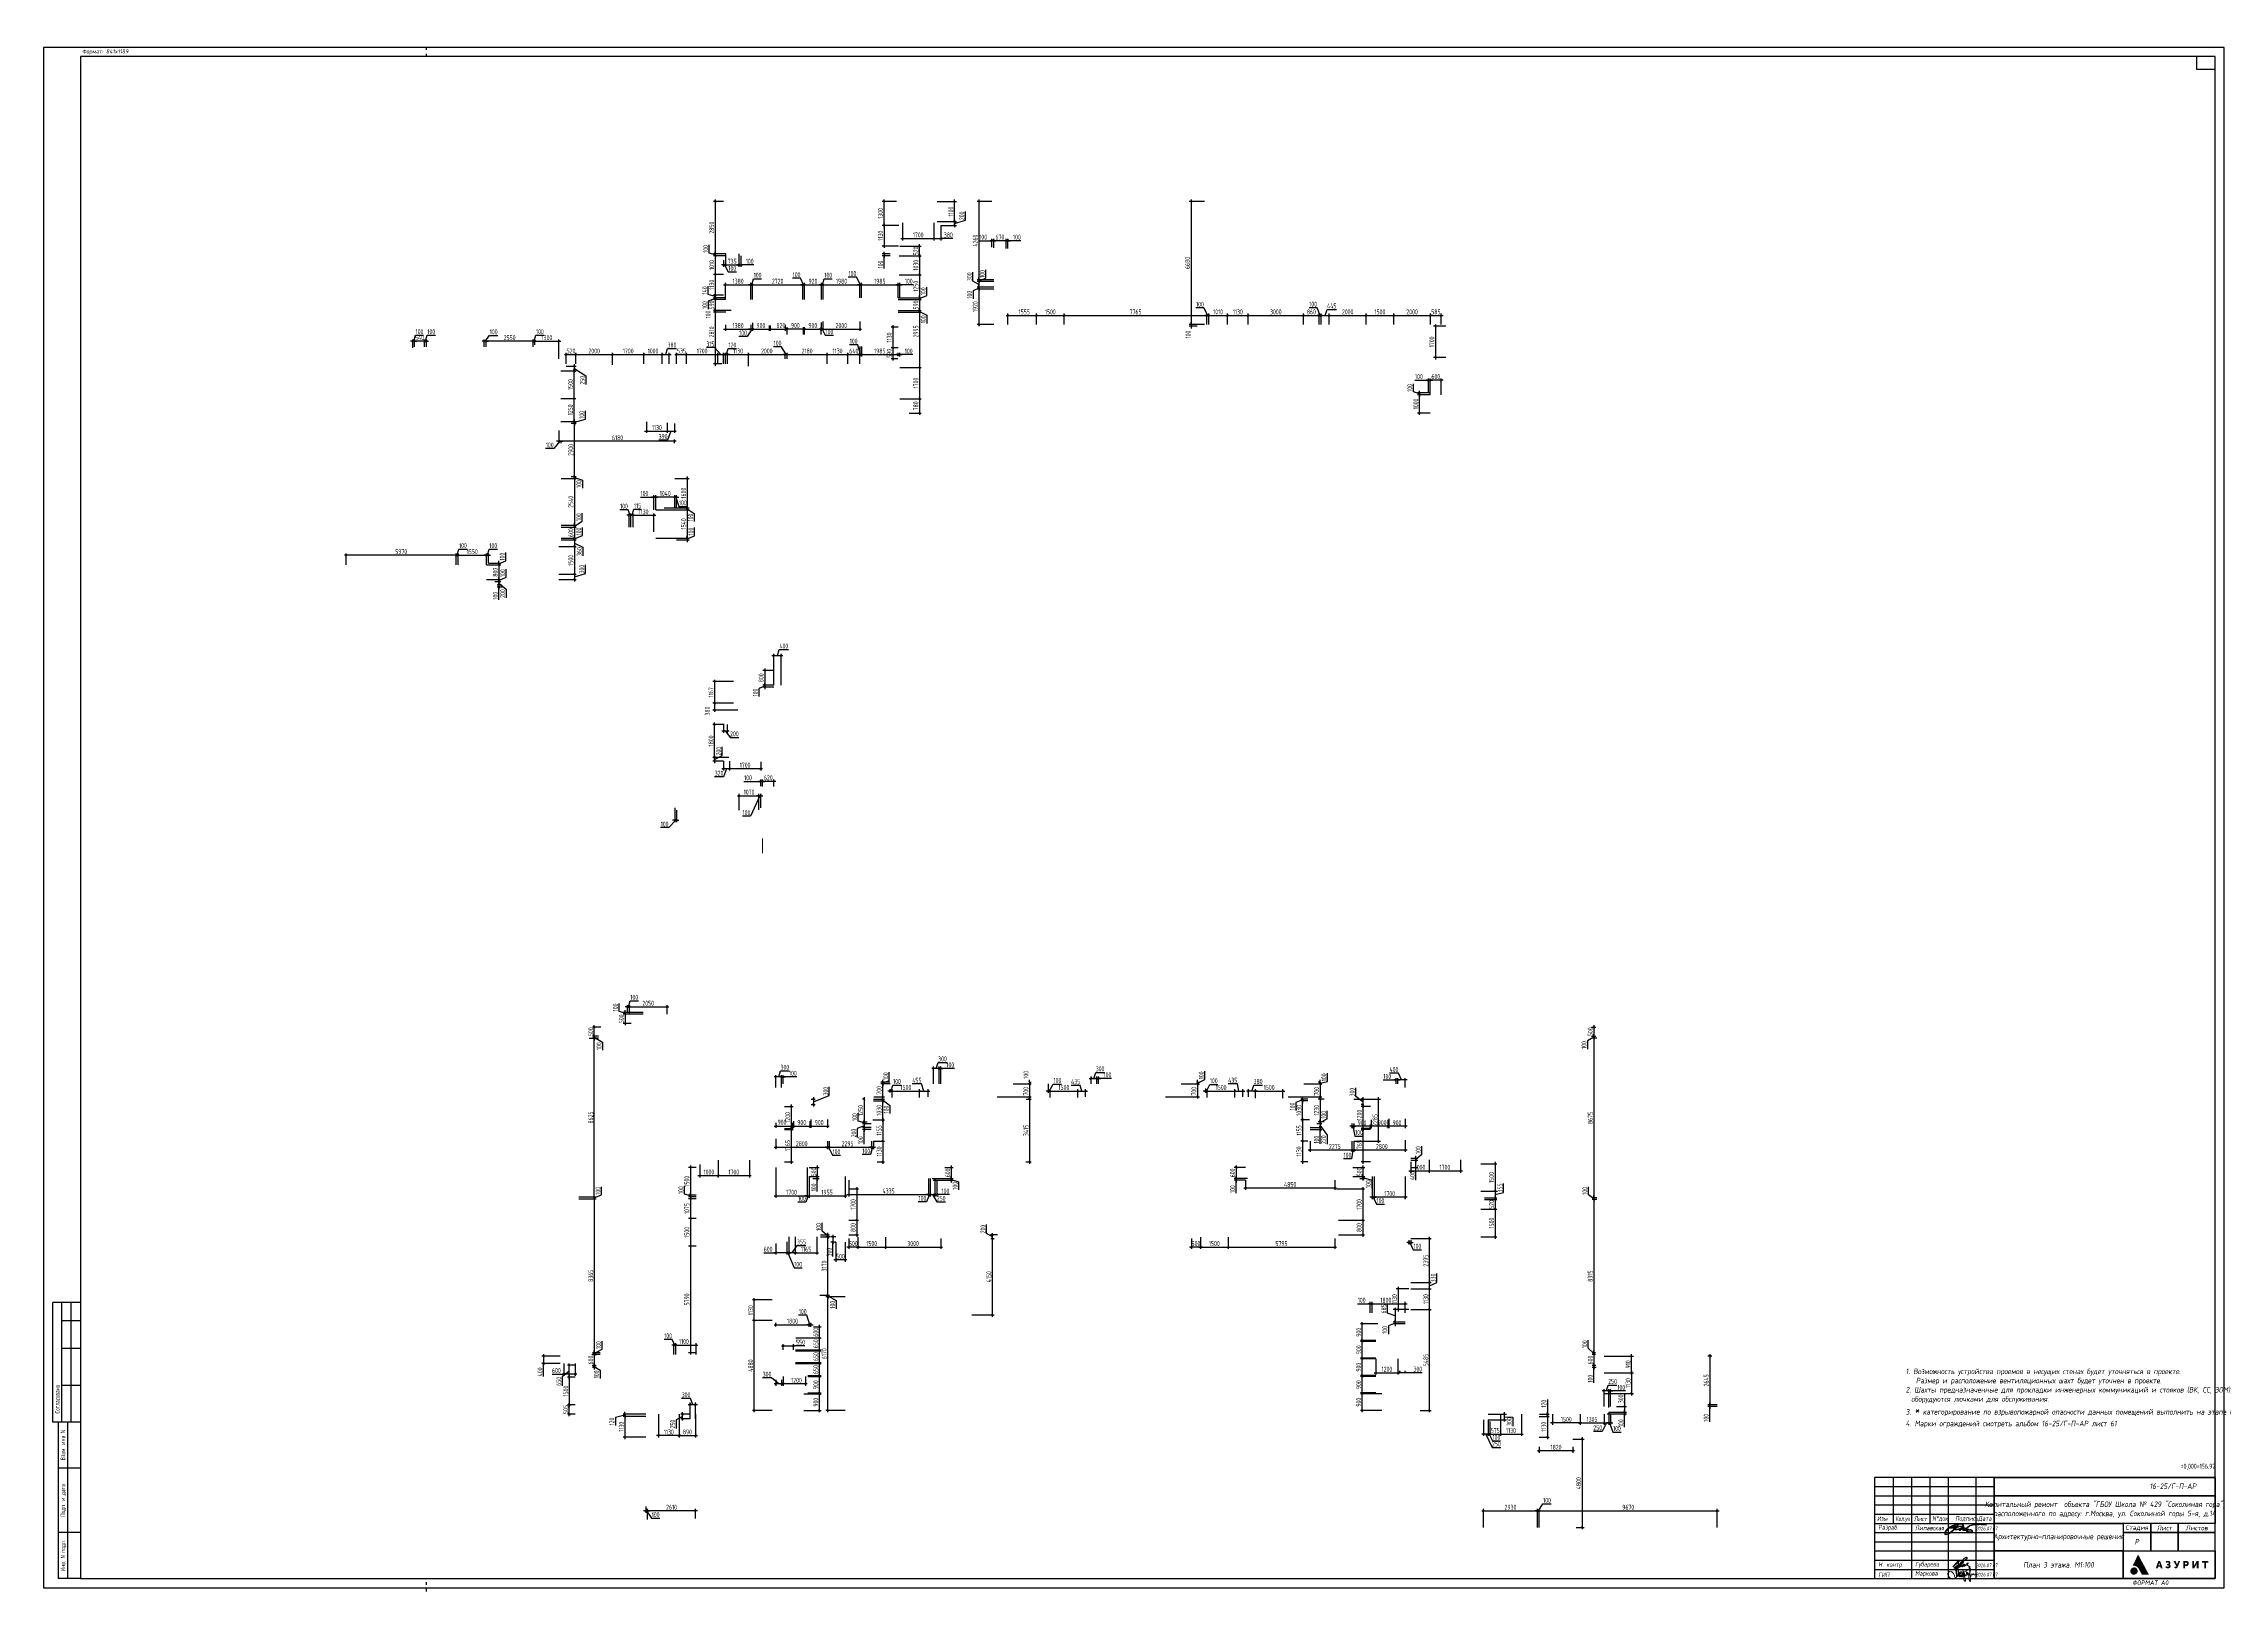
# Paper-space layout '3 этаж' of a CAD drawing. Header units: millimetres. Extents: x -131 to 1054, y -74 to 767.
# The model-space entities are those that its viewports show. They can reach past a viewport. Long polylines and large blocks are cut down to what shows.
import ezdxf
from ezdxf import colors
from ezdxf.entities.mleader import LeaderData, LeaderLine
from ezdxf.enums import TextEntityAlignment as Align
from ezdxf.math import Vec2, Vec3

# ---------------------------------------------------------------- set-up
doc = ezdxf.new("R2010")
doc.units = ezdxf.units.MM
doc.linetypes.add('ACAD_ISO03W100', pattern=[30, 12, -18])
doc.layers.add('_RAMKA', color=7, linetype='Continuous')
for name, color, linetype, lineweight in [('_STAMP', 250, 'Continuous', 30), ('_TEXT', 189, 'Continuous', 30), ('АПР_Примечание', 250, 'Continuous', 9), ('АР_Отметки', 250, 'Continuous', 15), ('АР_Размеры нов.', 15, 'Continuous', 0)]:
    doc.layers.add(name, color=color, linetype=linetype, lineweight=lineweight)
doc.layers.add('ПОДПИСИ', color=7, linetype='Continuous', lineweight=9, true_color=0x0052a5)
doc.layers.get('Defpoints').off()
doc.styles.add('ISOCPEUR', font='isocpeur.ttf', dxfattribs={"width": 0.7})
doc.styles.add('SIMPLEX', font='simplex.shx', dxfattribs={"width": 0.85, "oblique": 7})
doc.styles.add('Архитект', font='isocpeur.ttf', dxfattribs={"width": 0.8, "oblique": 8})
doc.styles.add('Архитектурный', font='isocpeur.ttf', dxfattribs={"oblique": 8})
doc.styles.add('Архитектурный размер', font='isocpeur.ttf', dxfattribs={"width": 0.8, "oblique": 8})
doc.dimstyles.new('R_100', dxfattribs={"dimtxt": 270, "dimasz": 120, "dimexe": 100, "dimexo": 0, "dimgap": 60, "dimtad": 1, "dimdec": 0, "dimrnd": 5, "dimzin": 0, "dimdsep": 46, "dimtxsty": 'ISOCPEUR', "dimblk": 'ARCHTICK', "dimcen": 0, "dimdle": 100, "dimclrd": 256, "dimclre": 256, "dimclrt": 256, "dimadec": 0, "dimazin": 0, "dimtfac": 2, "dimtdec": 0, "dimtofl": 0, "dimtmove": 1, "dimatfit": 3, "dimfxl": 1, "dimtvp": 3, "dimtolj": 1, "dimtzin": 0, "dimarcsym": 0})

# ---------------------------------------------------------------- blocks, each defined once
blk = doc.blocks.new('Логотип Азурит')
at = {"layer": '_STAMP', "linetype": 'Continuous', "true_color": 0x2a3756}
h = blk.add_hatch(color=159, dxfattribs=at)
h.dxf.hatch_style = 1
h.paths.add_polyline_path([(-39.4, 8.5), (-40, 9.6), (-40.6, 10.7), (-41.1, 11.7), (-41.6, 12.6), (-41.8, 12.9), (-41.9, 13), (-41.9, 12.9), (-42, 12.8), (-42.4, 12), (-42.8, 11.2), (-43.1, 10.5), (-43.5, 9.7), (-44.2, 8.3), (-44.5, 7.6), (-44.7, 7.1), (-44.8, 6.9), (-44.7, 6.9), (-44.5, 7), (-44.3, 7), (-44.1, 7), (-43.9, 7), (-43.7, 6.9), (-43.6, 6.9), (-43.4, 6.9), (-43.2, 6.8), (-43.1, 6.7), (-42.9, 6.7), (-42.7, 6.6), (-42.6, 6.5), (-42.4, 6.4), (-42.3, 6.3), (-42.2, 6.2), (-42, 6), (-41.9, 5.9), (-41.8, 5.8), (-41.7, 5.7), (-41.6, 5.5), (-41.3, 4.9), (-41, 4.4), (-40.6, 3.6), (-40, 2.6), (-39.8, 2.1), (-37.9, 2.1), (-36.5, 2.1), (-35.9, 2.1), (-36.5, 3.1), (-36.8, 3.8), (-37.2, 4.4), (-37.7, 5.3), (-38.2, 6.3), (-38.5, 6.9), (-38.9, 7.5)])
at = {"layer": '_STAMP', "linetype": 'Continuous', "true_color": 0x1447b7}
h = blk.add_hatch(color=162, dxfattribs=at)
h.dxf.hatch_style = 1
h.paths.add_polyline_path([(-42.1, 4.2), (-42.1, 4.4), (-42.1, 4.6), (-42.2, 4.8), (-42.3, 4.9), (-42.4, 5.1), (-42.5, 5.3), (-42.6, 5.4), (-42.7, 5.5), (-42.8, 5.6), (-42.9, 5.7), (-43.1, 5.9), (-43.4, 6), (-43.6, 6), (-43.9, 6.1), (-44.2, 6.1), (-44.4, 6.1), (-44.5, 6), (-44.7, 6), (-44.9, 5.9), (-45, 5.8), (-45.2, 5.7), (-45.4, 5.6), (-45.5, 5.5), (-45.6, 5.3), (-45.7, 5.2), (-45.8, 5), (-45.9, 4.9), (-46, 4.7), (-46, 4.5), (-46.1, 4.3), (-46.1, 4.1), (-46.1, 3.9), (-46, 3.7), (-46, 3.5), (-45.9, 3.4), (-45.9, 3.2), (-45.8, 3.1), (-45.7, 3), (-45.6, 2.9), (-45.5, 2.8), (-45.4, 2.7), (-45.3, 2.6), (-45.2, 2.5), (-45.1, 2.4), (-45, 2.3), (-44.8, 2.3), (-44.7, 2.2), (-44.6, 2.2), (-44.4, 2.2), (-44.3, 2.1), (-44.1, 2.1), (-43.8, 2.1), (-43.6, 2.2), (-43.3, 2.3), (-43.1, 2.4), (-42.9, 2.5), (-42.7, 2.7), (-42.6, 2.8), (-42.4, 3), (-42.3, 3.1), (-42.3, 3.3), (-42.2, 3.5), (-42.1, 3.7), (-42.1, 3.8), (-42.1, 4)])
at = {"layer": '_STAMP', "linetype": 'Continuous', "true_color": 0x2a3756}
h = blk.add_hatch(color=159, dxfattribs=at)
h.dxf.hatch_style = 1
h.paths.add_polyline_path([(-29.3, 7.9), (-29.6, 8.8), (-29.9, 9.5), (-30.4, 9.5), (-30.9, 9.5), (-30.9, 9.4), (-31.3, 8.4), (-31.6, 7.3), (-32, 6.3), (-32.2, 5.6), (-32.1, 5.6), (-31.7, 5.6), (-31.2, 5.6), (-31.1, 6), (-31, 6.4), (-30.4, 6.4), (-29.8, 6.4), (-29.6, 6), (-29.5, 5.6), (-29, 5.6), (-28.5, 5.6), (-28.6, 5.8), (-28.9, 6.8)])
h.paths.add_polyline_path([(-30.8, 7.2), (-30.7, 7.3), (-30.6, 7.9), (-30.4, 8.4), (-30.4, 8.6), (-30.4, 8.7), (-30.4, 8.6), (-30.3, 8.4), (-30.2, 8.1), (-30.1, 7.7), (-30, 7.3), (-30, 7.2), (-30.4, 7.2)], flags=16)
h = blk.add_hatch(color=159, dxfattribs=at)
h.dxf.hatch_style = 1
h.paths.add_polyline_path([(-24.4, 7.3), (-24.5, 7.4), (-24.6, 7.5), (-24.7, 7.6), (-24.8, 7.6), (-24.7, 7.7), (-24.6, 7.8), (-24.5, 7.9), (-24.5, 8), (-24.4, 8.1), (-24.3, 8.2), (-24.3, 8.3), (-24.3, 8.3), (-24.3, 8.5), (-24.3, 8.7), (-24.3, 8.7), (-24.3, 8.8), (-24.4, 9), (-24.5, 9.1), (-24.6, 9.3), (-24.8, 9.4), (-24.9, 9.5), (-25.1, 9.5), (-25.3, 9.6), (-25.6, 9.6), (-25.7, 9.6), (-25.9, 9.6), (-26.1, 9.6), (-26.2, 9.5), (-26.4, 9.5), (-26.5, 9.4), (-26.7, 9.3), (-26.8, 9.2), (-26.9, 9.2), (-26.8, 9), (-26.6, 8.7), (-26.5, 8.5), (-26.5, 8.5), (-26.5, 8.5), (-26.3, 8.6), (-26.2, 8.7), (-26.1, 8.7), (-25.9, 8.8), (-25.8, 8.8), (-25.7, 8.8), (-25.6, 8.8), (-25.5, 8.8), (-25.5, 8.7), (-25.4, 8.7), (-25.3, 8.6), (-25.3, 8.6), (-25.3, 8.5), (-25.3, 8.4), (-25.3, 8.3), (-25.3, 8.2), (-25.4, 8.1), (-25.4, 8.1), (-25.4, 8.1), (-25.5, 8), (-25.6, 8), (-25.8, 8), (-26.1, 8), (-26.1, 7.6), (-26.1, 7.2), (-25.8, 7.2), (-25.5, 7.2), (-25.5, 7.2), (-25.4, 7.2), (-25.3, 7.2), (-25.3, 7.1), (-25.2, 7.1), (-25.2, 7), (-25.2, 7), (-25.2, 6.9), (-25.2, 6.8), (-25.2, 6.7), (-25.2, 6.6), (-25.2, 6.6), (-25.3, 6.5), (-25.3, 6.5), (-25.4, 6.5), (-25.4, 6.4), (-25.5, 6.4), (-25.7, 6.4), (-25.8, 6.4), (-25.9, 6.4), (-26, 6.4), (-26.2, 6.5), (-26.3, 6.6), (-26.4, 6.7), (-26.5, 6.8), (-26.8, 6.5), (-26.9, 6.3), (-27, 6.2), (-27, 6.1), (-27, 6.1), (-26.9, 6.1), (-26.8, 6), (-26.6, 5.8), (-26.4, 5.7), (-26.2, 5.6), (-26, 5.6), (-25.8, 5.6), (-25.5, 5.6), (-25.3, 5.6), (-25.1, 5.6), (-25, 5.7), (-24.9, 5.7), (-24.7, 5.8), (-24.6, 5.9), (-24.5, 5.9), (-24.4, 6), (-24.4, 6.1), (-24.3, 6.2), (-24.3, 6.4), (-24.2, 6.5), (-24.2, 6.7), (-24.2, 6.8), (-24.2, 6.9), (-24.2, 7.1), (-24.3, 7.2), (-24.3, 7.3)])
h = blk.add_hatch(color=159, dxfattribs=at)
h.dxf.hatch_style = 1
h.paths.add_polyline_path([(-19.6, 8), (-19.4, 8.7), (-19.1, 9.2), (-19, 9.5), (-19.2, 9.5), (-19.5, 9.5), (-20, 9.5), (-20, 9.4), (-20.3, 8.7), (-20.6, 7.8), (-20.6, 7.7), (-20.7, 7.6), (-20.7, 7.6), (-20.7, 7.7), (-20.8, 8), (-21, 8.4), (-21.3, 9.1), (-21.5, 9.5), (-22.1, 9.5), (-22.6, 9.5), (-22.4, 9.2), (-21.9, 8.2), (-21.3, 7.1), (-21.1, 6.6), (-21.1, 6.6), (-21.1, 6.5), (-21.1, 6.5), (-21.2, 6.4), (-21.3, 6.4), (-21.4, 6.4), (-21.5, 6.4), (-21.5, 6.4), (-21.6, 6.4), (-21.7, 6.5), (-21.8, 6.5), (-21.9, 6.5), (-21.9, 6.4), (-22.1, 6), (-22.2, 5.9), (-22.2, 5.8), (-22.1, 5.8), (-21.9, 5.7), (-21.8, 5.6), (-21.7, 5.6), (-21.5, 5.6), (-21.3, 5.6), (-21.1, 5.6), (-21, 5.6), (-20.9, 5.7), (-20.8, 5.7), (-20.7, 5.8), (-20.6, 5.8), (-20.6, 5.9), (-20.5, 6), (-20.3, 6.2), (-20.3, 6.4), (-20.2, 6.5), (-19.9, 7.3)])
h = blk.add_hatch(color=159, dxfattribs=at)
h.dxf.hatch_style = 1
h.paths.add_polyline_path([(-14.5, 7.5), (-14.4, 7.6), (-14.4, 7.7), (-14.3, 8), (-14.3, 8.2), (-14.3, 8.4), (-14.4, 8.6), (-14.4, 8.8), (-14.5, 8.9), (-14.6, 9), (-14.6, 9.1), (-14.7, 9.2), (-14.8, 9.3), (-14.9, 9.4), (-15.1, 9.4), (-15.2, 9.5), (-15.3, 9.5), (-15.5, 9.5), (-16.3, 9.5), (-17.2, 9.5), (-17.2, 7.6), (-17.2, 5.6), (-16.7, 5.6), (-16.3, 5.6), (-16.3, 6.2), (-16.3, 6.8), (-15.9, 6.8), (-15.6, 6.8), (-15.4, 6.9), (-15.2, 6.9), (-15, 7), (-14.8, 7.1), (-14.7, 7.2), (-14.6, 7.4)])
h.paths.add_polyline_path([(-15.6, 7.7), (-15.7, 7.7), (-16, 7.7), (-16.3, 7.7), (-16.3, 8.2), (-16.3, 8.7), (-15.9, 8.7), (-15.6, 8.7), (-15.6, 8.7), (-15.5, 8.7), (-15.4, 8.6), (-15.4, 8.5), (-15.3, 8.4), (-15.3, 8.4), (-15.3, 8.2), (-15.3, 8.1), (-15.3, 8), (-15.3, 7.9), (-15.4, 7.9), (-15.4, 7.8), (-15.4, 7.8), (-15.5, 7.7)], flags=16)
h = blk.add_hatch(color=159, dxfattribs=at)
h.dxf.hatch_style = 1
h.paths.add_polyline_path([(-10.1, 7.8), (-10, 8), (-9.9, 8.1), (-9.9, 7.9), (-10, 7.5), (-10, 6.7), (-10, 5.6), (-9.5, 5.6), (-9, 5.6), (-9, 7.6), (-9, 9.5), (-9.5, 9.5), (-10, 9.5), (-10.4, 8.9), (-10.8, 8.1), (-11, 7.8), (-11.3, 7.3), (-11.4, 7.1), (-11.4, 7), (-11.4, 7.3), (-11.4, 7.8), (-11.4, 8.6), (-11.4, 9.5), (-11.9, 9.5), (-12.3, 9.5), (-12.3, 7.6), (-12.3, 5.6), (-11.9, 5.6), (-11.4, 5.6), (-11.2, 5.9), (-10.6, 6.9), (-10.3, 7.4)])
h = blk.add_hatch(color=159, dxfattribs=at)
h.dxf.hatch_style = 1
h.paths.add_polyline_path([(-3.7, 9.1), (-3.7, 9.5), (-5.4, 9.5), (-7.1, 9.5), (-7.1, 9.1), (-7.1, 8.7), (-6.5, 8.7), (-5.9, 8.7), (-5.9, 7.2), (-5.9, 5.6), (-5.4, 5.6), (-5, 5.6), (-5, 7.2), (-5, 8.7), (-4.3, 8.7), (-3.7, 8.7)])
blk = doc.blocks.new('подпись Липавская')
at = {"color": 162, "lineweight": 18, "true_color": 0x0034d1}
for points, knots in [([(2.4, -0.6), (1.9, -1.1), (1.5, -1.5), (0.6, -2.3), (0.2, -2.6), (-0.4, -3.1), (-0.8, -3.3), (-1.5, -3.6), (-1.9, -3.7), (-2.4, -3.8), (-2.6, -3.8), (-2.9, -3.6), (-3, -3.5), (-3.1, -3.2), (-3, -3.1), (-3, -2.6), (-2.9, -2.3), (-2.6, -1.9), (-2.5, -1.7), (-2, -1), (-1.6, -0.6), (-0.8, 0.1), (-0.4, 0.4), (0.6, 0.9), (1, 1.2), (1.6, 1.4), (1.6, 1.4), (1.7, 1.5)], [1.927995, 1.927995, 1.927995, 1.927995, 2.162861, 2.162861, 2.342684, 2.342684, 2.481252, 2.481252, 2.589465, 2.589465, 2.644352, 2.644352, 2.684993, 2.684993, 2.725633, 2.725633, 2.816518, 2.816518, 2.907403, 2.907403, 3.101021, 3.101021, 3.294638, 3.294638, 3.488255, 3.488255, 3.514244, 3.514244, 3.514244, 3.514244]), ([(1.5, 0.1), (1.6, 0.1), (1.8, 0.1), (2, 0.2), (2.1, 0.3), (2.5, 0.4), (2.7, 0.6), (3, 0.7)], [0.9055552, 0.9055552, 0.9055552, 0.9055552, 0.9629326, 0.9629326, 1.02031, 1.02031, 1.1239395, 1.1239395, 1.1239395, 1.1239395]), ([(6.8, 0.3), (6.6, 0.1), (6.3, 0), (5.8, -0.3), (5.5, -0.5), (5, -0.7), (4.7, -0.8), (4.2, -1), (4, -1), (3.6, -1.1), (3.4, -1.1), (3, -1.1), (2.8, -1.1), (2.6, -1), (2.5, -1), (2.4, -0.8), (2.3, -0.7), (2.4, -0.6)], [4.3062538, 4.3062538, 4.3062538, 4.3062538, 4.4138757, 4.4138757, 4.5214976, 4.5214976, 4.6291196, 4.6291196, 4.7090277, 4.7090277, 4.7729116, 4.7729116, 4.8231548, 4.8231548, 4.8495834, 4.8495834, 4.87234, 4.87234, 4.87234, 4.87234]), ([(2.8, -0.2), (3.1, 0.1), (3.6, 0.3), (4.3, 0.6), (4.6, 0.7), (5.2, 0.9), (5.6, 0.9), (6.2, 1), (6.5, 1), (6.8, 1)], [4.9347748, 4.9347748, 4.9347748, 4.9347748, 5.0568055, 5.0568055, 5.1788362, 5.1788362, 5.3146558, 5.3146558, 5.3908243, 5.3908243, 5.3908243, 5.3908243]), ([(5.1, 2.3), (5.5, 2.3), (5.9, 2.2), (6.5, 2), (6.7, 2), (7.1, 1.6), (7.3, 1.3), (7.3, 1), (7.2, 0.9), (7.2, 0.8)], [3.9400756, 3.9400756, 3.9400756, 3.9400756, 4.077799, 4.077799, 4.1515227, 4.1515227, 4.2252463, 4.2252463, 4.2499379, 4.2499379, 4.2499379, 4.2499379]), ([(7.2, 0.8), (7.3, 0.7), (7.3, 0.5), (7.3, 0.3), (7.3, 0.2), (7.3, 0), (7.2, 0), (7.2, 0)], [5.43291642, 5.43291642, 5.43291642, 5.43291642, 5.46279586, 5.46279586, 5.4926753, 5.4926753, 5.50331351, 5.50331351, 5.50331351, 5.50331351]), ([(7.2, 0), (7.4, 0), (7.5, 0), (7.8, 0), (8, 0), (8.2, -0.2), (8.3, -0.3), (8.3, -0.4)], [6.0978529, 6.0978529, 6.0978529, 6.0978529, 6.1425729, 6.1425729, 6.1872929, 6.1872929, 6.2036694, 6.2036694, 6.2036694, 6.2036694]), ([(8.7, -0.5), (8.8, -0.1), (9.2, 0.3), (9.8, 0.8), (10.2, 1.1), (11, 1.4), (11.4, 1.5), (12.7, 1.7), (13.6, 1.8), (15, 1.9), (15.7, 1.9), (16.8, 1.9), (17.2, 1.9), (18, 1.8), (18.5, 1.8), (19.2, 1.7), (19.4, 1.7), (19.7, 1.7)], [7.769656, 7.769656, 7.769656, 7.769656, 7.921996, 7.921996, 8.074335, 8.074335, 8.226675, 8.226675, 8.542229, 8.542229, 8.775159, 8.775159, 8.93404, 8.93404, 9.09292, 9.09292, 9.186254, 9.186254, 9.186254, 9.186254]), ([(6.6, -0.7), (6.5, -0.8), (6.4, -0.9), (6, -1.1), (5.7, -1.3), (5.4, -1.4), (5.3, -1.4), (5.2, -1.4), (5.1, -1.4), (5, -1.4), (5, -1.4), (4.9, -1.4), (4.8, -1.3), (4.8, -1.1), (4.8, -1.1), (4.9, -1), (4.9, -1), (4.9, -0.9), (5, -0.9), (5.1, -0.8), (5.3, -0.7), (5.5, -0.6), (5.6, -0.5), (5.9, -0.4), (6, -0.3), (6.3, -0.3), (6.3, -0.3), (6.4, -0.2)], [5.5967371, 5.5967371, 5.5967371, 5.5967371, 5.6654435, 5.6654435, 5.7341498, 5.7341498, 5.7599769, 5.7599769, 5.7754743, 5.7754743, 5.7848694, 5.7848694, 5.7920528, 5.7920528, 5.7992363, 5.7992363, 5.8064198, 5.8064198, 5.8255794, 5.8255794, 5.8652806, 5.8652806, 5.9049817, 5.9049817, 5.9720452, 5.9720452, 5.9983972, 5.9983972, 5.9983972, 5.9983972]), ([(7.7, -1.2), (7.7, -1.3), (7.6, -1.3), (7.4, -1.4), (7.3, -1.5), (7.1, -1.5), (7, -1.5), (6.9, -1.4), (6.9, -1.4), (6.8, -1.3), (6.8, -1.2), (6.8, -1.1), (6.8, -1), (6.9, -0.9), (6.9, -0.9), (7, -0.8), (7.1, -0.7), (7.4, -0.6), (7.6, -0.5), (7.7, -0.5)], [6.3030834, 6.3030834, 6.3030834, 6.3030834, 6.3311025, 6.3311025, 6.3581066, 6.3581066, 6.3684891, 6.3684891, 6.3749758, 6.3749758, 6.3814625, 6.3814625, 6.3879491, 6.3879491, 6.4022384, 6.4022384, 6.4305971, 6.4305971, 6.4944159, 6.4944159, 6.4944159, 6.4944159]), ([(8.6, -1.2), (8.5, -1.3), (8.4, -1.3), (8.3, -1.4), (8.2, -1.4), (8.1, -1.5), (8, -1.5), (7.9, -1.4), (7.8, -1.4), (7.7, -1.3), (7.7, -1.3), (7.7, -1.2)], [6.63437936, 6.63437936, 6.63437936, 6.63437936, 6.65591892, 6.65591892, 6.6718971, 6.6718971, 6.68234273, 6.68234273, 6.6889962, 6.6889962, 6.69151939, 6.69151939, 6.69151939, 6.69151939]), ([(9.7, -1.1), (9.9, -1.1), (10.3, -1), (11, -1), (11.3, -1), (11.8, -1.2), (11.9, -1.4), (12.1, -1.8), (12, -2.1), (11.8, -2.3), (11.7, -2.4), (11.3, -2.5), (11.2, -2.5), (10.6, -2.5), (10.3, -2.5), (9.7, -2.3), (9.5, -2.2), (9.1, -2), (8.9, -1.9), (8.6, -1.5), (8.6, -1.4), (8.6, -1.2)], [7.0162906, 7.0162906, 7.0162906, 7.0162906, 7.0993883, 7.0993883, 7.1824861, 7.1824861, 7.2545595, 7.2545595, 7.301037, 7.301037, 7.3475144, 7.3475144, 7.3939919, 7.3939919, 7.486045, 7.486045, 7.578098, 7.578098, 7.6546435, 7.6546435, 7.6967383, 7.6967383, 7.6967383, 7.6967383]), ([(9.2, -0.6), (9.2, -0.6), (9.3, -0.6), (9.5, -0.5), (9.5, -0.5), (9.6, -0.5), (9.7, -0.6), (9.8, -0.8), (9.8, -0.8), (9.8, -0.9), (9.8, -1), (9.8, -1), (9.7, -1.1), (9.7, -1.1)], [6.85701628, 6.85701628, 6.85701628, 6.85701628, 6.88166544, 6.88166544, 6.8944683, 6.8944683, 6.90289754, 6.90289754, 6.91132677, 6.91132677, 6.91975601, 6.91975601, 6.93200035, 6.93200035, 6.93200035, 6.93200035])]:
    blk.add_open_spline(points, degree=3, knots=knots, dxfattribs=at)
blk.add_spline([(0, 0), (0, -0.1), (0.3, -0.2), (0.8, 0), (1.4, 0.3), (1.9, 0.6), (2.3, 0.9), (2.7, 1.2), (2.9, 1.5), (3, 1.7), (3, 1.9), (2.7, 1.9), (2.4, 1.7), (1.8, 1.3), (1.5, 1), (1.2, 0.5), (1.1, 0.1), (1.2, -0.1), (1.6, -0.2), (2.1, 0), (2.5, 0.2), (2.9, 0.4), (3.5, 0.7), (4.1, 1.2), (4.6, 1.8), (4.8, 2.1), (4.9, 2.3), (4.5, 2.1), (4.1, 1.7), (3.7, 1.3), (3.1, 0.5), (2.4, -0.2), (1.7, -1), (0.7, -1.8), (-0.1, -2.5), (-1.4, -3.3), (-2.7, -3.4), (-2.7, -2.6), (-2.3, -1.8), (-1.6, -1), (-0.5, -0.1), (1, 0.8), (2, 1.3), (3.5, 1.8), (4.9, 2), (5.9, 2), (6.5, 1.8), (6.9, 1.5), (7, 1.1), (6.6, 0.4), (5.7, -0.1), (4.4, -0.6), (3.4, -0.9), (2.6, -0.8), (3.8, 0.1), (4.9, 0.5), (6.3, 0.7), (7.1, 0.5), (7, 0.1), (6.8, -0.2), (6.4, -0.5), (5.9, -0.9), (5, -1.2), (5.4, -0.9), (5.6, -0.8), (5.9, -0.6), (6.2, -0.5), (6.9, -0.3), (7.6, -0.2), (8, -0.4), (8.1, -0.4), (8, -0.6), (7.7, -1), (7.3, -1.2), (7, -1.2), (7.2, -1), (7.4, -0.9), (7.8, -0.7), (8.1, -0.6), (8.4, -0.6), (8.5, -0.7), (8.4, -1.1), (8.2, -1.2), (8, -1.2), (8, -1), (8.2, -0.9), (8.7, -0.9), (9, -0.9), (9.6, -0.8), (9.4, -1.1), (10.8, -1.2), (11.7, -1.6), (11.8, -1.9), (10.3, -2.2), (9.5, -1.9), (8.9, -1.5), (8.8, -0.7), (9.2, -0.1), (9.8, 0.5), (10.7, 1), (12.2, 1.4), (13.8, 1.6), (15.5, 1.7), (16.6, 1.7), (17.2, 1.6), (18.3, 1.6), (19.6, 1.4)], degree=3, dxfattribs=at)
for points in [[(0.2, 0.1), (0.5, 0.1), (0.6, 0.2), (0.9, 0.3)], [(1.6, 0.7), (1.9, 0.9), (2.1, 1), (2.3, 1.2)], [(2, 1.1), (1.8, 0.9), (1.7, 0.8), (1.6, 0.7)], [(3.3, 0.4), (3.1, 0.2), (3, 0), (2.8, -0.2)], [(3.2, 2), (3.6, 2), (3.9, 2.1), (4.2, 2.2)], [(8.3, -0.4), (8.4, -0.4), (8.6, -0.4), (8.7, -0.5)]]:
    blk.add_open_spline(points, degree=3, dxfattribs=at)
blk = doc.blocks.new('Маркова')
at = {"layer": 'ПОДПИСИ'}
for points in [[(44384.16, 26837.52), (44384.02, 26837.95), (44383.86, 26838.46), (44383.67, 26838.92), (44383.36, 26839.36), (44382.92, 26839.82), (44382.37, 26840.02), (44381.91, 26839.87), (44381.53, 26839.53), (44381.38, 26839.14), (44381.38, 26838.69), (44381.61, 26838.16), (44381.82, 26837.83), (44382.25, 26837.39), (44382.84, 26837.07), (44383.53, 26837.07), (44383.96, 26837.22), (44384.63, 26837.82), (44384.75, 26838.6), (44384.75, 26839.25), (44384.75, 26840.2), (44384.75, 26840.92)], [(44384.96, 26840.5), (44384.84, 26841), (44384.62, 26841.2), (44384.35, 26841.2), (44384.24, 26840.96), (44384.24, 26840.55), (44384.41, 26840.01), (44384.62, 26839.21), (44384.92, 26838.49), (44385.18, 26837.92), (44385.36, 26839.06), (44385.43, 26839.91), (44385.43, 26840.64), (44385.43, 26840.89), (44385.19, 26840.95), (44385.19, 26840.77), (44385.34, 26839.78), (44385.66, 26838.18), (44385.84, 26837.88), (44386.06, 26838.38), (44386.19, 26839.11), (44386.19, 26839.42), (44385.86, 26839.42), (44385.74, 26839.02), (44385.85, 26838.57), (44386.16, 26838.35), (44386.41, 26838.02), (44386.59, 26837.89), (44386.84, 26838.65), (44386.91, 26839.29), (44386.72, 26839.71), (44386.37, 26839.83), (44386.03, 26839.65), (44385.9, 26839.34), (44386.01, 26838.87), (44386.13, 26838.49), (44386.23, 26838.35), (44386.53, 26838.44), (44386.8, 26838.81), (44386.69, 26839.42), (44386.69, 26838.93), (44386.91, 26838.2), (44387.08, 26838.02), (44387.16, 26837.94), (44387.37, 26838.08), (44387.53, 26839.05), (44387.42, 26839.79), (44387.17, 26840.7), (44387.77, 26837.87), (44387.91, 26837.45), (44388.05, 26836.95), (44388.14, 26836.54), (44388.14, 26836.2), (44387.88, 26836.28), (44387.54, 26836.8), (44387.3, 26837.47), (44387.19, 26838.24), (44387.19, 26838.85), (44387.56, 26839.4), (44387.69, 26839.4), (44387.84, 26838.89), (44387.99, 26838.52), (44388.2, 26838.24), (44388.31, 26838.24), (44388.45, 26838.62), (44388.56, 26839.33), (44388.56, 26839.82), (44388.99, 26838.58), (44388.84, 26839.38), (44388.96, 26839.55), (44389.15, 26839.24), (44389.31, 26838.93), (44389.48, 26838.73), (44389.74, 26839.03), (44389.9, 26839.65), (44390, 26840.29), (44389.86, 26841.59), (44389.69, 26841.82), (44389.56, 26841.68), (44389.56, 26841.3), (44389.7, 26840.31), (44389.89, 26838.82), (44389.99, 26837.79), (44389.99, 26837.09), (44389.99, 26836.15), (44389.72, 26836.32), (44389.53, 26836.9), (44389.4, 26837.91), (44389.4, 26838.5), (44389.48, 26839.15), (44389.86, 26838.76), (44389.86, 26838.62), (44390.05, 26838.01), (44390.31, 26838.39), (44390.66, 26839.02), (44390.82, 26838.67), (44391.19, 26839.01), (44391.41, 26838.69), (44391.93, 26838.78), (44392.24, 26838.65), (44392.64, 26838.79)]]:
    blk.add_spline(points, degree=3, dxfattribs=at)
blk = doc.blocks.new('_Azurit_Stamp 1')
at = {"color": 172, "lineweight": 5, "true_color": 0x1616e3}
for p, q in [((-139.5, 9.9), (-142.6, 6.4)), ((-139.4, 9.9), (-142.6, 6.3)), ((-142.6, 6.4), (-139.5, 9.1)), ((-142.6, 6.3), (-139.5, 9)), ((-141.2, 5.3), (-139.4, 7.3)), ((-141, 5.2), (-141.2, 5.3)), ((-141.1, 5.3), (-139.4, 7.2)), ((-141, 5.3), (-141.1, 5.3)), ((-140.7, 5.4), (-141, 5.3)), ((-140.7, 5.3), (-141, 5.2)), ((-140.1, 6), (-140.7, 5.4)), ((-140, 5.9), (-140.7, 5.3)), ((-140, 6.1), (-139.3, 6.6)), ((-140, 5.9), (-139.9, 6)), ((-139.8, 6.1), (-139.3, 6.5)), ((-139.4, 9.1), (-139.2, 9.3)), ((-139.4, 9), (-139.2, 9.2)), ((-139.3, 7.3), (-138.9, 7.9)), ((-139.3, 7.4), (-139, 7.8)), ((-139.2, 6.6), (-139.3, 6.5)), ((-139.3, 6.5), (-139.3, 6.3)), ((-139.3, 6.4), (-139.3, 6.2)), ((-139.3, 6.3), (-139.1, 6.2)), ((-139.3, 6.2), (-139.1, 6.1)), ((-139.2, 6.8), (-136.8, 8.9)), ((-139.2, 6.6), (-136.7, 8.8)), ((-139, 7.3), (-139.2, 6.8)), ((-139, 7.2), (-139.2, 6.8)), ((-139.1, 6.2), (-138.7, 6.4)), ((-139.1, 6.1), (-138.7, 6.3)), ((-139.1, 6.1), (-138.7, 6.3)), ((-136.8, 8.9), (-139, 7.2)), ((-136.8, 8.9), (-139, 7.3)), ((-138.9, 7.9), (-136.6, 10.7)), ((-138.7, 8), (-136.5, 10.7)), ((-138.7, 6.4), (-136.4, 7.9)), ((-138.6, 6.3), (-137.4, 7.2)), ((-137.4, 7.2), (-137.8, 6.8)), ((-137.2, 7.3), (-137.7, 6.7)), ((-137.2, 7.3), (-136.4, 7.9)), ((-137.2, 6.5), (-136.7, 6.9)), ((-137.2, 6.5), (-136.8, 6.8)), ((-136.4, 7.9), (-137.1, 7.5)), ((-137.1, 7.4), (-137.1, 7.4)), ((-136.1, 7.7), (-136.8, 6.8)), ((-136.1, 7.7), (-136.7, 6.9)), ((-136.7, 6.9), (-136, 7.6)), ((-136.7, 6.9), (-135.9, 7.5)), ((-136.7, 6.9), (-136.6, 6.8)), ((-136.6, 6.8), (-136.7, 6.9)), ((-136.6, 6.8), (-136.5, 6.7)), ((-136.6, 6.8), (-136.5, 6.8)), ((-133.7, 5.2), (-136.6, 3.4)), ((-133.7, 5.2), (-136.6, 3.4)), ((-136.5, 10.8), (-135.3, 11.6)), ((-136.5, 10.7), (-135.2, 11.5)), ((-136.5, 6.8), (-136.1, 6.9)), ((-136.5, 6.7), (-136.1, 6.8)), ((-136.4, 7.9), (-136.4, 7.9)), ((-136.1, 6.8), (-134.9, 7.6)), ((-136.1, 6.9), (-134.9, 7.6)), ((-134.8, 7.4), (-133.5, 6.3)), ((-134.7, 7.4), (-133.4, 6.3)), ((-134.2, 8.5), (-134.3, 8.5)), ((-134.2, 8.4), (-134.3, 8.4)), ((-134.3, 8.4), (-134.3, 8.4)), ((-134.2, 8.4), (-134.2, 8.5))]:
    blk.add_line(p, q, dxfattribs=at)
for points in [[(-140.1, 6), (-140.9, 5.7), (-141.6, 5.6), (-141.9, 5.7), (-141.8, 5.8), (-141.5, 6.2), (-139.4, 7.5)], [(-140, 6.1), (-140.9, 5.7), (-141.6, 5.7), (-141.8, 5.7), (-141.8, 5.8), (-141.5, 6.1), (-139.4, 7.5), (-139.4, 7.3)], [(-139.3, 6.4), (-139.8, 6.1), (-139.9, 6)], [(-139.3, 6.5), (-139.4, 6.5), (-139.8, 6.1), (-139.8, 6.1)], [(-139.5, 9), (-139.6, 8.1), (-139.4, 7.5)], [(-139.4, 9), (-139.5, 8.2), (-139.4, 7.6)], [(-139.4, 7.6), (-138.9, 7.9)], [(-139.4, 7.5), (-139, 7.8)], [(-139.4, 7.5), (-139.3, 7.4)], [(-139.4, 7.2), (-139.3, 6.8), (-139.3, 6.6)], [(-139.3, 7.3), (-139.2, 6.8)]]:
    blk.add_lwpolyline(points, dxfattribs=at)
for points in [[(-139.2, 9.2), (-138.8, 9.6, 0.664719), (-139, 9.8, 0.116051), (-139.3, 9.6, 0.12803), (-139.5, 9.3), (-139.5, 9.1)], [(-139.2, 9.3), (-138.9, 9.7, 0.620604), (-139, 9.8, 0.116009), (-139.3, 9.5, 0.126024), (-139.4, 9.3), (-139.4, 9.1)], [(-138.9, 7.9), (-138.5, 8.1), (-134.8, 11, 0.828646), (-135.3, 11.6)], [(-138.7, 8), (-138.6, 8.1), (-134.8, 11.1, 0.817588), (-135.2, 11.5)]]:
    blk.add_lwpolyline(points, format="xyb", dxfattribs=at)
for centre, radius, start, end in [((-137.6, 6.6), 0.222, 144.8899, 225.505), ((-137.6, 6.6), 0.164, 144.8899, 225.505), ((-137.5, 6.9), 0.428, 237.4946, 304.5474), ((-137.5, 6.9), 0.486, 237.4946, 304.5474), ((-136.8, 8.9), 0.0636, 335.3486, 107.8343), ((-136, 7.6), 0.131, 327.1495, 150.1539), ((-136, 7.6), 0.0731, 327.1495, 150.1539), ((-134.3, 7.8), 0.682, 96.4472, 194.9902), ((-134.3, 7.8), 0.624, 96.4472, 193.5642), ((-135.6, 8.9), 1.44, 299.6881, 338.4776), ((-134.3, 7.8), 0.682, 200.0512, 220.3111), ((-135.6, 8.9), 1.49, 299.157, 339.3007), ((-134.3, 7.8), 0.624, 199.0634, 220.3111), ((-134, 5.9), 0.707, 295.4048, 36.3986), ((-134, 5.9), 0.765, 295.4048, 36.3986)]:
    blk.add_arc(centre, radius, start, end, dxfattribs=at)
at = {"layer": '_STAMP', "lineweight": -2}
for p, q in [((-185, 50), (-120, 50)), ((-120, 55), (-120, 0)), ((-185, 45), (-120, 45)), ((-185, 40), (-120, 40)), ((-185, 25), (-120, 25)), ((-185, 20), (-120, 20)), ((-185, 15), (-120, 15)), ((-185, 10), (-120, 10)), ((-185, 5), (-120, 5))]:
    blk.add_line(p, q, dxfattribs=at)
at = {"layer": '_STAMP', "lineweight": 30}
for p, q in [((-175, 55), (-175, 30)), ((-165, 55), (-165, 0)), ((-155, 55), (-155, 30)), ((-145, 55), (-145, 0)), ((-130, 55), (-130, 0)), ((-185, 35), (-120, 35)), ((-185, 30), (-120, 30))]:
    blk.add_line(p, q, dxfattribs=at)
at = {"layer": '_STAMP', "lineweight": -2}
blk.add_lwpolyline([(-185, 0), (0, 0), (0, 55), (-185, 55)], close=True, dxfattribs=at)
at = {"layer": '_STAMP', "lineweight": 30}
for points in [[(-185, 0), (0, 0), (0, 55), (-185, 55)], [(-120, 55), (0, 55), (0, 45), (-120, 45)], [(-120, 45), (0, 45), (0, 30), (-120, 30)], [(-120, 30), (-50, 30), (-50, 15), (-120, 15)], [(-50, 25), (-35, 25), (-35, 30), (-50, 30)], [(-50, 15), (-35, 15), (-35, 25), (-50, 25)], [(-35, 25), (-20, 25), (-20, 30), (-35, 30)], [(-35, 15), (-20, 15), (-20, 25), (-35, 25)], [(-20, 25), (0, 25), (0, 30), (-20, 30)], [(-20, 15), (0, 15), (0, 25), (-20, 25)], [(-120, 15), (-50, 15), (-50, 0), (-120, 0)], [(-50, 15), (0, 15), (0, 0), (-50, 0)]]:
    blk.add_lwpolyline(points, close=True, dxfattribs=at)
at = {"color": 172, "lineweight": 5, "true_color": 0x1616e3}
blk.add_blockref('подпись Липавская', (-143.9, 27.6), dxfattribs=at)
at = {"linetype": 'Continuous'}
blk.add_blockref('Логотип Азурит', (0, 0), dxfattribs=at)
at = {"color": 172, "true_color": 0x1616e3, "xscale": 1.418317179910401, "yscale": 1.418317179910401, "zscale": 1.418317179910401}
blk.add_blockref('Маркова', (-63092.1, -38063.7), dxfattribs=at)
at = {"layer": '_STAMP', "style": 'Архитектурный', "oblique": 8, "width": 0.8}
for p in [(-130.1, 26.2), (-130.1, 6.2), (-130.1, 1.2)]:
    blk.add_text('2026.07.07', height=2, dxfattribs=at).set_placement(p)
at = {"layer": '_STAMP', "color": 7, "lineweight": -2, "attachment_point": 4, "style": 'Архитектурный размер'}
for s, width, gutter_width, heights, insert, char_height in [('{\\C256;\\c0;16-25/Г-П-АР}', 69.159, 0, [9.61], (-35.5, 50.2), 3), ('Изм', 10, 12.5, [0], (-183.7, 32.5), 2.5), ('Разраб.', 20, 12.5, [0], (-183, 27.5), 2.5), ('{\\W0.7;Кол.уч}', 10, 12.5, [0], (-173.7, 32.2), 2.5), ('Лист', 10, 12.5, [0], (-163.7, 32.5), 2.5), ('Липавская', 20, 12.5, [0], (-163, 27.5), 2.5), ('N%%Dдок', 10, 12.5, [0], (-153.7, 32.5), 2.5), ('Подпись', 10, 12.5, [0], (-141.2, 32.5), 2.5), ('Дата', 10, 12.5, [0], (-128.7, 32.5), 2.5), ('Н. контр.', 20, 12.5, [0], (-183, 7.3), 2.5), ('ГИП', 20, 12.5, [0], (-183, 2), 2.5), ('Губарева', 20, 12.5, [0], (-163, 7.5), 2.5), ('Маркова', 20, 12.5, [0], (-163, 2.5), 2.5)]:
    blk.add_mtext_dynamic_manual_height_columns(s, width=width, gutter_width=gutter_width, heights=heights, dxfattribs=dict(at, insert=insert, char_height=char_height))
at = {"layer": '_STAMP', "color": 7, "lineweight": -2, "char_height": 3, "attachment_point": 5, "style": 'Архитектурный размер'}
for s, insert, width in [('Капитальный ремонт  объекта "ГБОУ Школа № 429 "Соколиная гора", расположенного по адресу: г.Москва, ул. Соколиной горы 5-я, д.14', (-60, 37.5), 120), ('Архитектурно-планировочные решения', (-85, 22.5), 70)]:
    blk.add_mtext(s, dxfattribs=dict(at, insert=insert, width=width))
at = {"layer": '_STAMP', "lineweight": -2, "char_height": 2.5, "attachment_point": 5, "style": 'Архитектурный'}
for s, insert in [('Стадия', (-42.5, 27.5)), ('Лист', (-27.5, 27.5)), ('Листов', (-10, 27.5))]:
    blk.add_mtext_dynamic_manual_height_columns(s, width=15, gutter_width=12.5, heights=[0], dxfattribs=dict(at, insert=insert))
at = {"layer": '_TEXT', "lineweight": -2, "insert": (-42.5, 20), "char_height": 3, "attachment_point": 5, "style": 'Архитект'}
blk.add_mtext_dynamic_manual_height_columns('Р', width=13.353, gutter_width=12.5, heights=[9.08], dxfattribs=at)
blk = doc.blocks.new('_DOP_POLE')
at = {"layer": '_STAMP'}
for p, q in [((-15, 85), (-15, 150)), ((0, 150), (-15, 150)), ((-10, 85), (-10, 150)), ((-5, 85), (-5, 150)), ((0, 150), (0, 0)), ((0, 140), (-10, 140)), ((0, 125), (-10, 125)), ((0, 105), (-10, 105)), ((0, 85), (-15, 85)), ((-12, 85), (-12, 0)), ((-7, 85), (-7, 0)), ((0, 60), (-12, 60)), ((0, 25), (-12, 25)), ((0, 0), (-12, 0))]:
    blk.add_line(p, q, dxfattribs=at)
at = {"layer": '_TEXT', "style": 'ISOCPEUR', "width": 0.7}
for s, p in [('Согласовано', (-12.5, 97.5)), ('Взам. инв N', (-9.5, 72.5)), ('Подп. и дата', (-9.5, 42.5)), ('Инв. N подл.', (-9.5, 12.5))]:
    blk.add_text(s, height=2.5, rotation=90, dxfattribs=at).set_placement(p, align=Align.MIDDLE_CENTER)
blk = doc.blocks.new('*U3699')
at = {"color": 0}
for p, q in [((1172, 827), (1172, 834)), ((1182, 827), (1172, 827))]:
    blk.add_line(p, q, dxfattribs=at)
at = {"layer": '_RAMKA', "color": 253, "linetype": 'ACAD_ISO03W100', "ltscale": 0.12}
for p, q in [((210, 834), (210, 841)), ((210, 0), (210, 7))]:
    blk.add_line(p, q, dxfattribs=at)
at = {"layer": '_RAMKA', "color": 0}
for points in [[(2, 2), (1187, 2), (1187, 839), (2, 839)], [(22, 7), (1182, 7), (1182, 834), (22, 834)]]:
    blk.add_lwpolyline(points, close=True, dxfattribs=at)
at = {"layer": '_RAMKA'}
blk.add_blockref('_DOP_POLE', (22, 7), dxfattribs=at)
at = {"layer": '_RAMKA', "color": 8, "insert": (23, 836.5), "char_height": 2.2, "attachment_point": 4, "style": 'SIMPLEX'}
blk.add_mtext_dynamic_manual_height_columns('Формат: 841x1189', width=59.756, gutter_width=12.5, heights=[0], dxfattribs=at)
at = {"layer": '_RAMKA', "color": 8, "style": 'SIMPLEX', "oblique": 7, "width": 0.85}
blk.add_attdef('ФОРМАТ_А', (1137, 3.5), '', height=2.5, dxfattribs=at)
blk = doc.blocks.new('_DOTSMALL')
at = {"color": 0, "linetype": 'ByBlock', "const_width": 0.5}
blk.add_lwpolyline([(-0.0625, 0, 1), (0.0625, 0, 1)], format="xyb", close=True, dxfattribs=at)
blk = doc.blocks.new('_ArchTick')
at = {"color": 0, "linetype": 'ByBlock', "const_width": 0.15}
blk.add_lwpolyline([(-0.5, -0.5), (0.5, 0.5)], dxfattribs=at)
blk = doc.blocks.new('*D2662')
at = {"layer": 'АР_Размеры нов.', "lineweight": -2, "ltscale": 100, "transparency": 16777216}
for p, q in [((72097, 75266), (72097, 74316)), ((73797, 75266), (73797, 74316)), ((71997, 74416), (73897, 74416))]:
    blk.add_line(p, q, dxfattribs=at)
at = {"layer": 'АР_Размеры нов.', "lineweight": -2, "ltscale": 100, "transparency": 16777216, "xscale": 120, "yscale": 120, "zscale": 120, "rotation": 180}
blk.add_blockref('_ArchTick', (72097, 74416), dxfattribs=at)
at = {"layer": 'АР_Размеры нов.', "lineweight": -2, "ltscale": 100, "transparency": 16777216, "xscale": 120, "yscale": 120, "zscale": 120}
blk.add_blockref('_ArchTick', (73797, 74416), dxfattribs=at)
at = {"layer": 'АР_Размеры нов.', "ltscale": 100, "transparency": 16777216, "insert": (72947, 74611), "char_height": 270, "attachment_point": 5, "style": 'ISOCPEUR'}
blk.add_mtext('\\A1;1700', dxfattribs=at)
blk = doc.blocks.new('*D2666')
at = {"layer": 'АР_Размеры нов.', "lineweight": -2, "ltscale": 100, "transparency": 16777216}
for p, q in [((80535, 78479), (81141, 78479)), ((81041, 77349), (81041, 78579)), ((80495, 77449), (81141, 77449))]:
    blk.add_line(p, q, dxfattribs=at)
at = {"layer": 'АР_Размеры нов.', "lineweight": -2, "ltscale": 100, "transparency": 16777216, "xscale": 120, "yscale": 120, "zscale": 120}
for p, rotation in [((81041, 78479), 90), ((81041, 77449), 270)]:
    blk.add_blockref('_ArchTick', p, dxfattribs=dict(at, rotation=rotation))
at = {"layer": 'АР_Размеры нов.', "ltscale": 100, "transparency": 16777216, "insert": (80846, 77964), "char_height": 270, "attachment_point": 5, "rotation": 90, "style": 'ISOCPEUR'}
blk.add_mtext('\\A1;1030', dxfattribs=at)
blk = doc.blocks.new('*D2667')
at = {"layer": 'АР_Размеры нов.', "lineweight": -2, "ltscale": 100, "transparency": 16777216}
for p, q in [((104140, 78479), (103753, 78479)), ((103853, 77349), (103853, 78579)), ((104239, 77449), (103753, 77449))]:
    blk.add_line(p, q, dxfattribs=at)
at = {"layer": 'АР_Размеры нов.', "lineweight": -2, "ltscale": 100, "transparency": 16777216, "xscale": 120, "yscale": 120, "zscale": 120}
for p, rotation in [((103853, 78479), 90), ((103853, 77449), 270)]:
    blk.add_blockref('_ArchTick', p, dxfattribs=dict(at, rotation=rotation))
at = {"layer": 'АР_Размеры нов.', "ltscale": 100, "transparency": 16777216, "insert": (103658, 77964), "char_height": 270, "attachment_point": 5, "rotation": 90, "style": 'ISOCPEUR'}
blk.add_mtext('\\A1;1030', dxfattribs=at)
blk = doc.blocks.new('*D2679')
at = {"layer": 'АР_Размеры нов.', "lineweight": -2, "ltscale": 100, "transparency": 16777216}
for p, q in [((109626, 68271), (108941, 68271)), ((109041, 68371), (109041, 67041)), ((109626, 67141), (108941, 67141))]:
    blk.add_line(p, q, dxfattribs=at)
at = {"layer": 'АР_Размеры нов.', "lineweight": -2, "ltscale": 100, "transparency": 16777216, "xscale": 120, "yscale": 120, "zscale": 120}
for p, rotation in [((109041, 68271), 90), ((109041, 67141), 270)]:
    blk.add_blockref('_ArchTick', p, dxfattribs=dict(at, rotation=rotation))
at = {"layer": 'АР_Размеры нов.', "ltscale": 100, "transparency": 16777216, "insert": (108846, 67706), "char_height": 270, "attachment_point": 5, "rotation": 90, "style": 'ISOCPEUR'}
blk.add_mtext('\\A1;1130', dxfattribs=at)
blk = doc.blocks.new('*D2681')
at = {"layer": 'АР_Размеры нов.', "lineweight": -2, "ltscale": 100, "transparency": 16777216}
for p, q in [((76190, 70224), (77557, 70224)), ((76290, 71096), (76290, 70124)), ((77457, 71096), (77457, 70124))]:
    blk.add_line(p, q, dxfattribs=at)
at = {"layer": 'АР_Размеры нов.', "lineweight": -2, "ltscale": 100, "transparency": 16777216, "xscale": 120, "yscale": 120, "zscale": 120, "rotation": 180}
blk.add_blockref('_ArchTick', (76290, 70224), dxfattribs=at)
at = {"layer": 'АР_Размеры нов.', "lineweight": -2, "ltscale": 100, "transparency": 16777216, "xscale": 120, "yscale": 120, "zscale": 120}
blk.add_blockref('_ArchTick', (77457, 70224), dxfattribs=at)
at = {"layer": 'АР_Размеры нов.', "ltscale": 100, "transparency": 16777216, "insert": (76874, 70419), "char_height": 270, "attachment_point": 5, "style": 'ISOCPEUR'}
blk.add_mtext('\\A1;1165', dxfattribs=at)
blk = doc.blocks.new('*D2683')
at = {"layer": 'АР_Размеры нов.', "lineweight": -2, "ltscale": 100, "transparency": 16777216}
for p, q in [((105707, 73698), (107225, 73698)), ((107125, 73798), (107125, 71898)), ((105807, 71998), (107225, 71998))]:
    blk.add_line(p, q, dxfattribs=at)
at = {"layer": 'АР_Размеры нов.', "lineweight": -2, "ltscale": 100, "transparency": 16777216, "xscale": 120, "yscale": 120, "zscale": 120}
for p, rotation in [((107125, 73698), 90), ((107125, 71998), 270)]:
    blk.add_blockref('_ArchTick', p, dxfattribs=dict(at, rotation=rotation))
at = {"layer": 'АР_Размеры нов.', "ltscale": 100, "transparency": 16777216, "insert": (106930, 72848), "char_height": 270, "attachment_point": 5, "rotation": 90, "style": 'ISOCPEUR'}
blk.add_mtext('\\A1;1700', dxfattribs=at)
blk = doc.blocks.new('*D2703')
at = {"layer": 'АР_Размеры нов.', "lineweight": -2, "ltscale": 100, "transparency": 16777216}
for p, q in [((64322, 63462), (63911, 63462)), ((64011, 63562), (64011, 61862)), ((64322, 61962), (63911, 61962))]:
    blk.add_line(p, q, dxfattribs=at)
at = {"layer": 'АР_Размеры нов.', "lineweight": -2, "ltscale": 100, "transparency": 16777216, "xscale": 120, "yscale": 120, "zscale": 120}
for p, rotation in [((64011, 63462), 90), ((64011, 61962), 270)]:
    blk.add_blockref('_ArchTick', p, dxfattribs=dict(at, rotation=rotation))
at = {"layer": 'АР_Размеры нов.', "ltscale": 100, "transparency": 16777216, "insert": (63816, 62712), "char_height": 270, "attachment_point": 5, "rotation": 90, "style": 'ISOCPEUR'}
blk.add_mtext('\\A1;1500', dxfattribs=at)
blk = doc.blocks.new('*D2704')
at = {"layer": 'АР_Размеры нов.', "lineweight": -2, "ltscale": 100, "transparency": 16777216}
for p, q in [((68162, 61336), (66932, 61336)), ((67032, 61436), (67032, 60106)), ((68162, 60206), (66932, 60206))]:
    blk.add_line(p, q, dxfattribs=at)
at = {"layer": 'АР_Размеры нов.', "lineweight": -2, "ltscale": 100, "transparency": 16777216, "xscale": 120, "yscale": 120, "zscale": 120}
for p, rotation in [((67032, 61336), 90), ((67032, 60206), 270)]:
    blk.add_blockref('_ArchTick', p, dxfattribs=dict(at, rotation=rotation))
at = {"layer": 'АР_Размеры нов.', "ltscale": 100, "transparency": 16777216, "insert": (66837, 60771), "char_height": 270, "attachment_point": 5, "rotation": 90, "style": 'ISOCPEUR'}
blk.add_mtext('\\A1;1130', dxfattribs=at)
blk = doc.blocks.new('*D2705')
at = {"layer": 'АР_Размеры нов.', "lineweight": -2, "ltscale": 100, "transparency": 16777216}
for p, q in [((70897, 74861), (70492, 74861)), ((70592, 74961), (70592, 73261)), ((70897, 73361), (70492, 73361))]:
    blk.add_line(p, q, dxfattribs=at)
at = {"layer": 'АР_Размеры нов.', "lineweight": -2, "ltscale": 100, "transparency": 16777216, "xscale": 120, "yscale": 120, "zscale": 120}
for p, rotation in [((70592, 74861), 90), ((70592, 73361), 270)]:
    blk.add_blockref('_ArchTick', p, dxfattribs=dict(at, rotation=rotation))
at = {"layer": 'АР_Размеры нов.', "ltscale": 100, "transparency": 16777216, "insert": (70397, 74111), "char_height": 270, "attachment_point": 5, "rotation": 90, "style": 'ISOCPEUR'}
blk.add_mtext('\\A1;1500', dxfattribs=at)
blk = doc.blocks.new('*D2706')
at = {"layer": 'АР_Размеры нов.', "lineweight": -2, "ltscale": 100, "transparency": 16777216}
for p, q in [((81447, 79014), (83147, 79014)), ((81547, 78660), (81547, 79114)), ((83047, 78660), (83047, 79114))]:
    blk.add_line(p, q, dxfattribs=at)
at = {"layer": 'АР_Размеры нов.', "lineweight": -2, "ltscale": 100, "transparency": 16777216, "xscale": 120, "yscale": 120, "zscale": 120, "rotation": 180}
blk.add_blockref('_ArchTick', (81547, 79014), dxfattribs=at)
at = {"layer": 'АР_Размеры нов.', "lineweight": -2, "ltscale": 100, "transparency": 16777216, "xscale": 120, "yscale": 120, "zscale": 120}
blk.add_blockref('_ArchTick', (83047, 79014), dxfattribs=at)
at = {"layer": 'АР_Размеры нов.', "ltscale": 100, "transparency": 16777216, "insert": (82297, 79209), "char_height": 270, "attachment_point": 5, "style": 'ISOCPEUR'}
blk.add_mtext('\\A1;1500', dxfattribs=at)
blk = doc.blocks.new('*D2707')
at = {"layer": 'АР_Размеры нов.', "lineweight": -2, "ltscale": 100, "transparency": 16777216}
for p, q in [((90034, 79014), (91734, 79014)), ((90134, 78660), (90134, 79114)), ((91634, 78660), (91634, 79114))]:
    blk.add_line(p, q, dxfattribs=at)
at = {"layer": 'АР_Размеры нов.', "lineweight": -2, "ltscale": 100, "transparency": 16777216, "xscale": 120, "yscale": 120, "zscale": 120, "rotation": 180}
blk.add_blockref('_ArchTick', (90134, 79014), dxfattribs=at)
at = {"layer": 'АР_Размеры нов.', "lineweight": -2, "ltscale": 100, "transparency": 16777216, "xscale": 120, "yscale": 120, "zscale": 120}
blk.add_blockref('_ArchTick', (91634, 79014), dxfattribs=at)
at = {"layer": 'АР_Размеры нов.', "ltscale": 100, "transparency": 16777216, "insert": (90884, 79209), "char_height": 270, "attachment_point": 5, "style": 'ISOCPEUR'}
blk.add_mtext('\\A1;1500', dxfattribs=at)
blk = doc.blocks.new('*D2708')
at = {"layer": 'АР_Размеры нов.', "lineweight": -2, "ltscale": 100, "transparency": 16777216}
for p, q in [((98579, 79014), (100279, 79014)), ((98679, 78660), (98679, 79114)), ((100179, 78660), (100179, 79114))]:
    blk.add_line(p, q, dxfattribs=at)
at = {"layer": 'АР_Размеры нов.', "lineweight": -2, "ltscale": 100, "transparency": 16777216, "xscale": 120, "yscale": 120, "zscale": 120, "rotation": 180}
blk.add_blockref('_ArchTick', (98679, 79014), dxfattribs=at)
at = {"layer": 'АР_Размеры нов.', "lineweight": -2, "ltscale": 100, "transparency": 16777216, "xscale": 120, "yscale": 120, "zscale": 120}
blk.add_blockref('_ArchTick', (100179, 79014), dxfattribs=at)
at = {"layer": 'АР_Размеры нов.', "ltscale": 100, "transparency": 16777216, "insert": (99429, 79209), "char_height": 270, "attachment_point": 5, "style": 'ISOCPEUR'}
blk.add_mtext('\\A1;1500', dxfattribs=at)
blk = doc.blocks.new('*D2709')
at = {"layer": 'АР_Размеры нов.', "lineweight": -2, "ltscale": 100, "transparency": 16777216}
for p, q in [((101190, 79014), (102890, 79014)), ((101290, 78620), (101290, 79114)), ((102790, 78620), (102790, 79114))]:
    blk.add_line(p, q, dxfattribs=at)
at = {"layer": 'АР_Размеры нов.', "lineweight": -2, "ltscale": 100, "transparency": 16777216, "xscale": 120, "yscale": 120, "zscale": 120, "rotation": 180}
blk.add_blockref('_ArchTick', (101290, 79014), dxfattribs=at)
at = {"layer": 'АР_Размеры нов.', "lineweight": -2, "ltscale": 100, "transparency": 16777216, "xscale": 120, "yscale": 120, "zscale": 120}
blk.add_blockref('_ArchTick', (102790, 79014), dxfattribs=at)
at = {"layer": 'АР_Размеры нов.', "ltscale": 100, "transparency": 16777216, "insert": (102040, 79209), "char_height": 270, "attachment_point": 5, "style": 'ISOCPEUR'}
blk.add_mtext('\\A1;1500', dxfattribs=at)
blk = doc.blocks.new('*D2714')
at = {"layer": 'АР_Размеры нов.', "lineweight": -2, "ltscale": 100, "transparency": 16777216}
for p, q in [((113547, 75066), (114415, 75066)), ((114315, 75166), (114315, 73466)), ((113547, 73566), (114415, 73566))]:
    blk.add_line(p, q, dxfattribs=at)
at = {"layer": 'АР_Размеры нов.', "lineweight": -2, "ltscale": 100, "transparency": 16777216, "xscale": 120, "yscale": 120, "zscale": 120}
for p, rotation in [((114315, 75066), 90), ((114315, 73566), 270)]:
    blk.add_blockref('_ArchTick', p, dxfattribs=dict(at, rotation=rotation))
at = {"layer": 'АР_Размеры нов.', "ltscale": 100, "transparency": 16777216, "insert": (114120, 74316), "char_height": 270, "attachment_point": 5, "rotation": 90, "style": 'ISOCPEUR'}
blk.add_mtext('\\A1;1500', dxfattribs=at)
blk = doc.blocks.new('*D2715')
at = {"layer": 'АР_Размеры нов.', "lineweight": -2, "ltscale": 100, "transparency": 16777216}
for p, q in [((113547, 72591), (114415, 72591)), ((114315, 72691), (114315, 70991)), ((113547, 71091), (114415, 71091))]:
    blk.add_line(p, q, dxfattribs=at)
at = {"layer": 'АР_Размеры нов.', "lineweight": -2, "ltscale": 100, "transparency": 16777216, "xscale": 120, "yscale": 120, "zscale": 120}
for p, rotation in [((114315, 72591), 90), ((114315, 71091), 270)]:
    blk.add_blockref('_ArchTick', p, dxfattribs=dict(at, rotation=rotation))
at = {"layer": 'АР_Размеры нов.', "ltscale": 100, "transparency": 16777216, "insert": (114120, 71841), "char_height": 270, "attachment_point": 5, "rotation": 90, "style": 'ISOCPEUR'}
blk.add_mtext('\\A1;1500', dxfattribs=at)
blk = doc.blocks.new('*D2716')
at = {"layer": 'АР_Размеры нов.', "lineweight": -2, "ltscale": 100, "transparency": 16777216}
for p, q in [((79592, 70533), (81292, 70533)), ((79692, 71065), (79692, 70433)), ((81192, 71065), (81192, 70433))]:
    blk.add_line(p, q, dxfattribs=at)
at = {"layer": 'АР_Размеры нов.', "lineweight": -2, "ltscale": 100, "transparency": 16777216, "xscale": 120, "yscale": 120, "zscale": 120, "rotation": 180}
blk.add_blockref('_ArchTick', (79692, 70533), dxfattribs=at)
at = {"layer": 'АР_Размеры нов.', "lineweight": -2, "ltscale": 100, "transparency": 16777216, "xscale": 120, "yscale": 120, "zscale": 120}
blk.add_blockref('_ArchTick', (81192, 70533), dxfattribs=at)
at = {"layer": 'АР_Размеры нов.', "ltscale": 100, "transparency": 16777216, "insert": (80442, 70728), "char_height": 270, "attachment_point": 5, "style": 'ISOCPEUR'}
blk.add_mtext('\\A1;1500', dxfattribs=at)
blk = doc.blocks.new('*D2717')
at = {"layer": 'АР_Размеры нов.', "lineweight": -2, "ltscale": 100, "transparency": 16777216}
for p, q in [((98211, 70533), (99911, 70533)), ((98311, 71065), (98311, 70433)), ((99811, 71065), (99811, 70433))]:
    blk.add_line(p, q, dxfattribs=at)
at = {"layer": 'АР_Размеры нов.', "lineweight": -2, "ltscale": 100, "transparency": 16777216, "xscale": 120, "yscale": 120, "zscale": 120, "rotation": 180}
blk.add_blockref('_ArchTick', (98311, 70533), dxfattribs=at)
at = {"layer": 'АР_Размеры нов.', "lineweight": -2, "ltscale": 100, "transparency": 16777216, "xscale": 120, "yscale": 120, "zscale": 120}
blk.add_blockref('_ArchTick', (99811, 70533), dxfattribs=at)
at = {"layer": 'АР_Размеры нов.', "ltscale": 100, "transparency": 16777216, "insert": (99061, 70728), "char_height": 270, "attachment_point": 5, "style": 'ISOCPEUR'}
blk.add_mtext('\\A1;1500', dxfattribs=at)
blk = doc.blocks.new('*D2718')
at = {"layer": 'АР_Размеры нов.', "lineweight": -2, "ltscale": 100, "transparency": 16777216}
for p, q in [((73143, 95061), (74413, 95061)), ((73243, 94281), (73243, 95161)), ((74313, 94291), (74313, 95161))]:
    blk.add_line(p, q, dxfattribs=at)
at = {"layer": 'АР_Размеры нов.', "lineweight": -2, "ltscale": 100, "transparency": 16777216, "xscale": 120, "yscale": 120, "zscale": 120, "rotation": 180}
blk.add_blockref('_ArchTick', (73243, 95061), dxfattribs=at)
at = {"layer": 'АР_Размеры нов.', "lineweight": -2, "ltscale": 100, "transparency": 16777216, "xscale": 120, "yscale": 120, "zscale": 120}
blk.add_blockref('_ArchTick', (74313, 95061), dxfattribs=at)
at = {"layer": 'АР_Размеры нов.', "ltscale": 100, "transparency": 16777216, "insert": (73778, 95256), "char_height": 270, "attachment_point": 5, "style": 'ISOCPEUR'}
blk.add_mtext('\\A1;1070', dxfattribs=at)
blk = doc.blocks.new('*D2719')
at = {"layer": 'АР_Размеры нов.', "lineweight": -2, "ltscale": 100, "transparency": 16777216}
for p, q in [((74513, 96527), (72613, 96527)), ((72713, 96904), (72713, 96427)), ((74413, 96904), (74413, 96427))]:
    blk.add_line(p, q, dxfattribs=at)
at = {"layer": 'АР_Размеры нов.', "lineweight": -2, "ltscale": 100, "transparency": 16777216, "xscale": 120, "yscale": 120, "zscale": 120, "rotation": 180}
blk.add_blockref('_ArchTick', (72713, 96527), dxfattribs=at)
at = {"layer": 'АР_Размеры нов.', "lineweight": -2, "ltscale": 100, "transparency": 16777216, "xscale": 120, "yscale": 120, "zscale": 120}
blk.add_blockref('_ArchTick', (74413, 96527), dxfattribs=at)
at = {"layer": 'АР_Размеры нов.', "ltscale": 100, "transparency": 16777216, "insert": (73563, 96722), "char_height": 270, "attachment_point": 5, "style": 'ISOCPEUR'}
blk.add_mtext('\\A1;1700', dxfattribs=at)
blk = doc.blocks.new('*D2720')
at = {"layer": 'АР_Размеры нов.', "lineweight": -2, "ltscale": 100, "transparency": 16777216}
for p, q in [((63442, 108601), (64387, 108601)), ((64287, 108701), (64287, 107001)), ((63442, 107101), (64387, 107101))]:
    blk.add_line(p, q, dxfattribs=at)
at = {"layer": 'АР_Размеры нов.', "lineweight": -2, "ltscale": 100, "transparency": 16777216, "xscale": 120, "yscale": 120, "zscale": 120}
for p, rotation in [((64287, 108601), 90), ((64287, 107101), 270)]:
    blk.add_blockref('_ArchTick', p, dxfattribs=dict(at, rotation=rotation))
at = {"layer": 'АР_Размеры нов.', "ltscale": 100, "transparency": 16777216, "insert": (64092, 107851), "char_height": 270, "attachment_point": 5, "rotation": 90, "style": 'ISOCPEUR'}
blk.add_mtext('\\A1;1500', dxfattribs=at)
blk = doc.blocks.new('*D2721')
at = {"layer": 'АР_Размеры нов.', "lineweight": -2, "ltscale": 100, "transparency": 16777216}
for p, q in [((67377, 110297), (68707, 110297)), ((67477, 109740), (67477, 110397)), ((68607, 109403), (68607, 110397))]:
    blk.add_line(p, q, dxfattribs=at)
at = {"layer": 'АР_Размеры нов.', "lineweight": -2, "ltscale": 100, "transparency": 16777216, "xscale": 120, "yscale": 120, "zscale": 120, "rotation": 180}
blk.add_blockref('_ArchTick', (67477, 110297), dxfattribs=at)
at = {"layer": 'АР_Размеры нов.', "lineweight": -2, "ltscale": 100, "transparency": 16777216, "xscale": 120, "yscale": 120, "zscale": 120}
blk.add_blockref('_ArchTick', (68607, 110297), dxfattribs=at)
at = {"layer": 'АР_Размеры нов.', "ltscale": 100, "transparency": 16777216, "insert": (68042, 110492), "char_height": 270, "attachment_point": 5, "style": 'ISOCPEUR'}
blk.add_mtext('\\A1;1130', dxfattribs=at)
blk = doc.blocks.new('*D2722')
at = {"layer": 'АР_Размеры нов.', "lineweight": -2, "ltscale": 100, "transparency": 16777216}
for p, q in [((68202, 115382), (68202, 114770)), ((69332, 115329), (69332, 114770)), ((68102, 114870), (69432, 114870))]:
    blk.add_line(p, q, dxfattribs=at)
at = {"layer": 'АР_Размеры нов.', "lineweight": -2, "ltscale": 100, "transparency": 16777216, "xscale": 120, "yscale": 120, "zscale": 120, "rotation": 180}
blk.add_blockref('_ArchTick', (68202, 114870), dxfattribs=at)
at = {"layer": 'АР_Размеры нов.', "lineweight": -2, "ltscale": 100, "transparency": 16777216, "xscale": 120, "yscale": 120, "zscale": 120}
blk.add_blockref('_ArchTick', (69332, 114870), dxfattribs=at)
at = {"layer": 'АР_Размеры нов.', "ltscale": 100, "transparency": 16777216, "insert": (68767, 115065), "char_height": 270, "attachment_point": 5, "style": 'ISOCPEUR'}
blk.add_mtext('\\A1;1130', dxfattribs=at)
blk = doc.blocks.new('*D2723')
at = {"layer": 'АР_Размеры нов.', "lineweight": -2, "ltscale": 100, "transparency": 16777216}
for p, q in [((83037, 124501), (83037, 123271)), ((81937, 124401), (83137, 124401)), ((81937, 123371), (83137, 123371))]:
    blk.add_line(p, q, dxfattribs=at)
at = {"layer": 'АР_Размеры нов.', "lineweight": -2, "ltscale": 100, "transparency": 16777216, "xscale": 120, "yscale": 120, "zscale": 120}
for p, rotation in [((83037, 124401), 90), ((83037, 123371), 270)]:
    blk.add_blockref('_ArchTick', p, dxfattribs=dict(at, rotation=rotation))
at = {"layer": 'АР_Размеры нов.', "ltscale": 100, "transparency": 16777216, "insert": (82842, 123886), "char_height": 270, "attachment_point": 5, "rotation": 90, "style": 'ISOCPEUR'}
blk.add_mtext('\\A1;1030', dxfattribs=at)
blk = doc.blocks.new('*D2724')
at = {"layer": 'АР_Размеры нов.', "lineweight": -2, "ltscale": 100, "transparency": 16777216}
for p, q in [((81921, 126052), (81011, 126052)), ((81111, 126152), (81111, 124822)), ((81901, 124922), (81011, 124922))]:
    blk.add_line(p, q, dxfattribs=at)
at = {"layer": 'АР_Размеры нов.', "lineweight": -2, "ltscale": 100, "transparency": 16777216, "xscale": 120, "yscale": 120, "zscale": 120}
for p, rotation in [((81111, 126052), 90), ((81111, 124922), 270)]:
    blk.add_blockref('_ArchTick', p, dxfattribs=dict(at, rotation=rotation))
at = {"layer": 'АР_Размеры нов.', "ltscale": 100, "transparency": 16777216, "insert": (80916, 125487), "char_height": 270, "attachment_point": 5, "rotation": 90, "style": 'ISOCPEUR'}
blk.add_mtext('\\A1;1130', dxfattribs=at)
blk = doc.blocks.new('*D2725')
at = {"layer": 'АР_Размеры нов.', "lineweight": -2, "ltscale": 100, "transparency": 16777216}
for p, q in [((119033, 60978), (117333, 60978)), ((117433, 61456), (117433, 60878)), ((118933, 61456), (118933, 60878))]:
    blk.add_line(p, q, dxfattribs=at)
at = {"layer": 'АР_Размеры нов.', "lineweight": -2, "ltscale": 100, "transparency": 16777216, "xscale": 120, "yscale": 120, "zscale": 120, "rotation": 180}
blk.add_blockref('_ArchTick', (117433, 60978), dxfattribs=at)
at = {"layer": 'АР_Размеры нов.', "lineweight": -2, "ltscale": 100, "transparency": 16777216, "xscale": 120, "yscale": 120, "zscale": 120}
blk.add_blockref('_ArchTick', (118933, 60978), dxfattribs=at)
at = {"layer": 'АР_Размеры нов.', "ltscale": 100, "transparency": 16777216, "insert": (118183, 61173), "char_height": 270, "attachment_point": 5, "style": 'ISOCPEUR'}
blk.add_mtext('\\A1;1500', dxfattribs=at)
blk = doc.blocks.new('*D2726')
at = {"layer": 'АР_Размеры нов.', "lineweight": -2, "ltscale": 100, "transparency": 16777216}
for p, q in [((116717, 61336), (117260, 61336)), ((117160, 61436), (117160, 60106)), ((116717, 60206), (117260, 60206))]:
    blk.add_line(p, q, dxfattribs=at)
at = {"layer": 'АР_Размеры нов.', "lineweight": -2, "ltscale": 100, "transparency": 16777216, "xscale": 120, "yscale": 120, "zscale": 120}
for p, rotation in [((117160, 61336), 90), ((117160, 60206), 270)]:
    blk.add_blockref('_ArchTick', p, dxfattribs=dict(at, rotation=rotation))
at = {"layer": 'АР_Размеры нов.', "ltscale": 100, "transparency": 16777216, "insert": (116965, 60771), "char_height": 270, "attachment_point": 5, "rotation": 90, "style": 'ISOCPEUR'}
blk.add_mtext('\\A1;1130', dxfattribs=at)
blk = doc.blocks.new('*D2727')
at = {"layer": 'АР_Размеры нов.', "lineweight": -2, "ltscale": 100, "transparency": 16777216}
for p, q in [((120237, 63707), (121836, 63707)), ((121736, 63807), (121736, 62477)), ((120238, 62577), (121836, 62577))]:
    blk.add_line(p, q, dxfattribs=at)
at = {"layer": 'АР_Размеры нов.', "lineweight": -2, "ltscale": 100, "transparency": 16777216, "xscale": 120, "yscale": 120, "zscale": 120}
for p, rotation in [((121736, 63707), 90), ((121736, 62577), 270)]:
    blk.add_blockref('_ArchTick', p, dxfattribs=dict(at, rotation=rotation))
at = {"layer": 'АР_Размеры нов.', "ltscale": 100, "transparency": 16777216, "insert": (121541, 63142), "char_height": 270, "attachment_point": 5, "rotation": 90, "style": 'ISOCPEUR'}
blk.add_mtext('\\A1;1130', dxfattribs=at)
blk = doc.blocks.new('*D2739')
at = {"layer": 'АР_Размеры нов.', "lineweight": -2, "ltscale": 100, "transparency": 16777216}
for p, q in [((118638, 59463), (116617, 59463)), ((116717, 59677), (116717, 59363)), ((118538, 59677), (118538, 59363))]:
    blk.add_line(p, q, dxfattribs=at)
at = {"layer": 'АР_Размеры нов.', "lineweight": -2, "ltscale": 100, "transparency": 16777216, "xscale": 120, "yscale": 120, "zscale": 120, "rotation": 180}
blk.add_blockref('_ArchTick', (116717, 59463), dxfattribs=at)
at = {"layer": 'АР_Размеры нов.', "lineweight": -2, "ltscale": 100, "transparency": 16777216, "xscale": 120, "yscale": 120, "zscale": 120}
blk.add_blockref('_ArchTick', (118538, 59463), dxfattribs=at)
at = {"layer": 'АР_Размеры нов.', "ltscale": 100, "transparency": 16777216, "insert": (117628, 59658), "char_height": 270, "attachment_point": 5, "style": 'ISOCPEUR'}
blk.add_mtext('\\A1;1820', dxfattribs=at)
blk = doc.blocks.new('*D2740')
at = {"layer": 'АР_Размеры нов.', "lineweight": -2, "ltscale": 100, "transparency": 16777216}
for p, q in [((118538, 60104), (119150, 60104)), ((119050, 60204), (119050, 55206)), ((118727, 55306), (119150, 55306))]:
    blk.add_line(p, q, dxfattribs=at)
at = {"layer": 'АР_Размеры нов.', "lineweight": -2, "ltscale": 100, "transparency": 16777216, "xscale": 120, "yscale": 120, "zscale": 120}
for p, rotation in [((119050, 60104), 90), ((119050, 55306), 270)]:
    blk.add_blockref('_ArchTick', p, dxfattribs=dict(at, rotation=rotation))
at = {"layer": 'АР_Размеры нов.', "ltscale": 100, "transparency": 16777216, "insert": (118855, 57705), "char_height": 270, "attachment_point": 5, "rotation": 90, "style": 'ISOCPEUR'}
blk.add_mtext('\\A1;4800', dxfattribs=at)
blk = doc.blocks.new('*D2751')
at = {"layer": 'АР_Размеры нов.', "lineweight": -2, "ltscale": 100, "transparency": 16777216}
for p, q in [((72512, 119030), (73843, 119030)), ((72612, 118521), (72612, 119130)), ((73743, 118401), (73743, 119130))]:
    blk.add_line(p, q, dxfattribs=at)
at = {"layer": 'АР_Размеры нов.', "lineweight": -2, "ltscale": 100, "transparency": 16777216, "xscale": 120, "yscale": 120, "zscale": 120, "rotation": 180}
blk.add_blockref('_ArchTick', (72612, 119030), dxfattribs=at)
at = {"layer": 'АР_Размеры нов.', "lineweight": -2, "ltscale": 100, "transparency": 16777216, "xscale": 120, "yscale": 120, "zscale": 120}
blk.add_blockref('_ArchTick', (73743, 119030), dxfattribs=at)
at = {"layer": 'АР_Размеры нов.', "ltscale": 100, "transparency": 16777216, "insert": (73178, 119225), "char_height": 270, "attachment_point": 5, "style": 'ISOCPEUR'}
blk.add_mtext('\\A1;1130', dxfattribs=at)
blk = doc.blocks.new('*D2752')
at = {"layer": 'АР_Размеры нов.', "lineweight": -2, "ltscale": 100, "transparency": 16777216}
for p, q in [((81877, 120523), (81492, 120523)), ((81592, 120623), (81592, 119293)), ((81877, 119393), (81492, 119393))]:
    blk.add_line(p, q, dxfattribs=at)
at = {"layer": 'АР_Размеры нов.', "lineweight": -2, "ltscale": 100, "transparency": 16777216, "xscale": 120, "yscale": 120, "zscale": 120}
for p, rotation in [((81592, 120523), 90), ((81592, 119393), 270)]:
    blk.add_blockref('_ArchTick', p, dxfattribs=dict(at, rotation=rotation))
at = {"layer": 'АР_Размеры нов.', "ltscale": 100, "transparency": 16777216, "insert": (81397, 119958), "char_height": 270, "attachment_point": 5, "rotation": 90, "style": 'ISOCPEUR'}
blk.add_mtext('\\A1;1130', dxfattribs=at)
blk = doc.blocks.new('*D2753')
at = {"layer": 'АР_Размеры нов.', "lineweight": -2, "ltscale": 100, "transparency": 16777216}
for p, q in [((111642, 120571), (110972, 120571)), ((111072, 120671), (111072, 118771)), ((111642, 118871), (110972, 118871))]:
    blk.add_line(p, q, dxfattribs=at)
at = {"layer": 'АР_Размеры нов.', "lineweight": -2, "ltscale": 100, "transparency": 16777216, "xscale": 120, "yscale": 120, "zscale": 120}
for p, rotation in [((111072, 120571), 90), ((111072, 118871), 270)]:
    blk.add_blockref('_ArchTick', p, dxfattribs=dict(at, rotation=rotation))
at = {"layer": 'АР_Размеры нов.', "ltscale": 100, "transparency": 16777216, "insert": (110877, 119721), "char_height": 270, "attachment_point": 5, "rotation": 90, "style": 'ISOCPEUR'}
blk.add_mtext('\\A1;1700', dxfattribs=at)
blk = doc.blocks.new('*D2806')
at = {"layer": 'АР_Размеры нов.', "lineweight": -2, "ltscale": 100, "transparency": 16777216}
for p, q in [((71097, 75014), (71097, 74316)), ((72097, 75266), (72097, 74316)), ((70997, 74416), (72197, 74416))]:
    blk.add_line(p, q, dxfattribs=at)
at = {"layer": 'АР_Размеры нов.', "lineweight": -2, "ltscale": 100, "transparency": 16777216, "xscale": 120, "yscale": 120, "zscale": 120, "rotation": 180}
blk.add_blockref('_ArchTick', (71097, 74416), dxfattribs=at)
at = {"layer": 'АР_Размеры нов.', "lineweight": -2, "ltscale": 100, "transparency": 16777216, "xscale": 120, "yscale": 120, "zscale": 120}
blk.add_blockref('_ArchTick', (72097, 74416), dxfattribs=at)
at = {"layer": 'АР_Размеры нов.', "ltscale": 100, "transparency": 16777216, "insert": (71597, 74611), "char_height": 270, "attachment_point": 5, "style": 'ISOCPEUR'}
blk.add_mtext('\\A1;1000', dxfattribs=at)
blk = doc.blocks.new('*D2821')
at = {"layer": 'АР_Размеры нов.', "lineweight": -2, "ltscale": 100, "transparency": 16777216}
for p, q in [((72425, 98936), (71804, 98936)), ((71904, 97036), (71904, 99036)), ((72678, 97136), (71804, 97136))]:
    blk.add_line(p, q, dxfattribs=at)
at = {"layer": 'АР_Размеры нов.', "lineweight": -2, "ltscale": 100, "transparency": 16777216, "xscale": 120, "yscale": 120, "zscale": 120}
for p, rotation in [((71904, 98936), 90), ((71904, 97136), 270)]:
    blk.add_blockref('_ArchTick', p, dxfattribs=dict(at, rotation=rotation))
at = {"layer": 'АР_Размеры нов.', "ltscale": 100, "transparency": 16777216, "insert": (71709, 98036), "char_height": 270, "attachment_point": 5, "rotation": 90, "style": 'ISOCPEUR'}
blk.add_mtext('\\A1;1800', dxfattribs=at)
blk = doc.blocks.new('*D3023')
at = {"layer": 'АР_Размеры нов.', "lineweight": -2, "ltscale": 100, "transparency": 16777216}
for p, q in [((72392, 100095), (71804, 100095)), ((73172, 99716), (71804, 99716)), ((71904, 100195), (71904, 99616))]:
    blk.add_line(p, q, dxfattribs=at)
at = {"layer": 'АР_Размеры нов.', "lineweight": -2, "ltscale": 100, "transparency": 16777216, "xscale": 120, "yscale": 120, "zscale": 120}
for p, rotation in [((71904, 100095), 90), ((71904, 99716), 270)]:
    blk.add_blockref('_ArchTick', p, dxfattribs=dict(at, rotation=rotation))
at = {"layer": 'АР_Размеры нов.', "ltscale": 100, "transparency": 16777216, "insert": (71509, 99659), "char_height": 270, "attachment_point": 5, "rotation": 90, "style": 'ISOCPEUR'}
blk.add_mtext('\\A1;380', dxfattribs=at)
blk = doc.blocks.new('*D3026')
at = {"layer": 'АР_Размеры нов.', "lineweight": -2, "ltscale": 100, "transparency": 16777216}
for p, q in [((72931, 101262), (71804, 101262)), ((71904, 101362), (71904, 99995)), ((72931, 100095), (71804, 100095))]:
    blk.add_line(p, q, dxfattribs=at)
at = {"layer": 'АР_Размеры нов.', "lineweight": -2, "ltscale": 100, "transparency": 16777216, "xscale": 120, "yscale": 120, "zscale": 120}
for p, rotation in [((71904, 101262), 90), ((71904, 100095), 270)]:
    blk.add_blockref('_ArchTick', p, dxfattribs=dict(at, rotation=rotation))
at = {"layer": 'АР_Размеры нов.', "ltscale": 100, "transparency": 16777216, "insert": (71709, 100679), "char_height": 270, "attachment_point": 5, "rotation": 90, "style": 'ISOCPEUR'}
blk.add_mtext('\\A1;1167', dxfattribs=at)
blk = doc.blocks.new('*D3028')
at = {"layer": 'АР_Размеры нов.', "lineweight": -2, "ltscale": 100, "transparency": 16777216}
for p, q in [((74363, 95061), (73860, 93946)), ((74313, 95061), (74193, 95061)), ((74313, 94401), (74313, 95161)), ((74313, 95061), (74413, 95061)), ((74413, 94401), (74413, 95161)), ((74413, 95061), (74533, 95061)), ((73860, 93946), (73419, 93946))]:
    blk.add_line(p, q, dxfattribs=at)
at = {"layer": 'АР_Размеры нов.', "lineweight": -2, "ltscale": 100, "transparency": 16777216, "xscale": 120, "yscale": 120, "zscale": 120}
blk.add_blockref('_ArchTick', (74313, 95061), dxfattribs=at)
at = {"layer": 'АР_Размеры нов.', "lineweight": -2, "ltscale": 100, "transparency": 16777216, "xscale": 120, "yscale": 120, "zscale": 120, "rotation": 180}
blk.add_blockref('_ArchTick', (74413, 95061), dxfattribs=at)
at = {"layer": 'АР_Размеры нов.', "ltscale": 100, "transparency": 16777216, "insert": (73639, 94141), "char_height": 270, "attachment_point": 5, "style": 'ISOCPEUR'}
blk.add_mtext('\\A1;100', dxfattribs=at)
blk = doc.blocks.new('*D3032')
at = {"layer": 'АР_Размеры нов.', "lineweight": -2, "ltscale": 100, "transparency": 16777216}
for p, q in [((82117, 126182), (82117, 125236)), ((83817, 126182), (83817, 125236)), ((82017, 125336), (83917, 125336))]:
    blk.add_line(p, q, dxfattribs=at)
at = {"layer": 'АР_Размеры нов.', "lineweight": -2, "ltscale": 100, "transparency": 16777216, "xscale": 120, "yscale": 120, "zscale": 120, "rotation": 180}
blk.add_blockref('_ArchTick', (82117, 125336), dxfattribs=at)
at = {"layer": 'АР_Размеры нов.', "lineweight": -2, "ltscale": 100, "transparency": 16777216, "xscale": 120, "yscale": 120, "zscale": 120}
blk.add_blockref('_ArchTick', (83817, 125336), dxfattribs=at)
at = {"layer": 'АР_Размеры нов.', "ltscale": 100, "transparency": 16777216, "insert": (82967, 125531), "char_height": 270, "attachment_point": 5, "style": 'ISOCPEUR'}
blk.add_mtext('\\A1;1700', dxfattribs=at)
blk = doc.blocks.new('*D2976')
at = {"layer": 'АР_Размеры нов.', "lineweight": -2, "ltscale": 100, "transparency": 16777216}
for p, q in [((105807, 71998), (107225, 71998)), ((105807, 71196), (107225, 71196)), ((107125, 72098), (107125, 71096))]:
    blk.add_line(p, q, dxfattribs=at)
at = {"layer": 'АР_Размеры нов.', "lineweight": -2, "ltscale": 100, "transparency": 16777216, "xscale": 120, "yscale": 120, "zscale": 120}
for p, rotation in [((107125, 71998), 90), ((107125, 71196), 270)]:
    blk.add_blockref('_ArchTick', p, dxfattribs=dict(at, rotation=rotation))
at = {"layer": 'АР_Размеры нов.', "ltscale": 100, "transparency": 16777216, "insert": (106930, 71597), "char_height": 270, "attachment_point": 5, "rotation": 90, "style": 'ISOCPEUR'}
blk.add_mtext('\\A1;800', dxfattribs=at)
blk = doc.blocks.new('*D1973')
at = {"layer": 'АР_Размеры нов.', "lineweight": -2, "ltscale": 100, "transparency": 16777216}
for p, q in [((79192, 73698), (79728, 73698)), ((79628, 73798), (79628, 71898)), ((79192, 71998), (79728, 71998))]:
    blk.add_line(p, q, dxfattribs=at)
at = {"layer": 'АР_Размеры нов.', "lineweight": -2, "ltscale": 100, "transparency": 16777216, "xscale": 120, "yscale": 120, "zscale": 120}
for p, rotation in [((79628, 73698), 90), ((79628, 71998), 270)]:
    blk.add_blockref('_ArchTick', p, dxfattribs=dict(at, rotation=rotation))
at = {"layer": 'АР_Размеры нов.', "ltscale": 100, "transparency": 16777216, "insert": (79433, 72848), "char_height": 270, "attachment_point": 5, "rotation": 90, "style": 'ISOCPEUR'}
blk.add_mtext('\\A1;1700', dxfattribs=at)
blk = doc.blocks.new('*D1974')
at = {"layer": 'АР_Размеры нов.', "lineweight": -2, "ltscale": 100, "transparency": 16777216}
for p, q in [((80535, 78479), (81141, 78479)), ((81041, 77349), (81041, 78579)), ((80495, 77449), (81141, 77449))]:
    blk.add_line(p, q, dxfattribs=at)
at = {"layer": 'АР_Размеры нов.', "lineweight": -2, "ltscale": 100, "transparency": 16777216, "xscale": 120, "yscale": 120, "zscale": 120}
for p, rotation in [((81041, 78479), 90), ((81041, 77449), 270)]:
    blk.add_blockref('_ArchTick', p, dxfattribs=dict(at, rotation=rotation))
at = {"layer": 'АР_Размеры нов.', "ltscale": 100, "transparency": 16777216, "insert": (80846, 77964), "char_height": 270, "attachment_point": 5, "rotation": 90, "style": 'ISOCPEUR'}
blk.add_mtext('\\A1;1030', dxfattribs=at)
blk = doc.blocks.new('*D1975')
at = {"layer": 'АР_Размеры нов.', "lineweight": -2, "ltscale": 100, "transparency": 16777216}
for p, q in [((104140, 76296), (103753, 76296)), ((103853, 76396), (103853, 75066)), ((104140, 75166), (103753, 75166))]:
    blk.add_line(p, q, dxfattribs=at)
at = {"layer": 'АР_Размеры нов.', "lineweight": -2, "ltscale": 100, "transparency": 16777216, "xscale": 120, "yscale": 120, "zscale": 120}
for p, rotation in [((103853, 76296), 90), ((103853, 75166), 270)]:
    blk.add_blockref('_ArchTick', p, dxfattribs=dict(at, rotation=rotation))
at = {"layer": 'АР_Размеры нов.', "ltscale": 100, "transparency": 16777216, "insert": (103658, 75731), "char_height": 270, "attachment_point": 5, "rotation": 90, "style": 'ISOCPEUR'}
blk.add_mtext('\\A1;1130', dxfattribs=at)
blk = doc.blocks.new('*D1976')
at = {"layer": 'АР_Размеры нов.', "lineweight": -2, "ltscale": 100, "transparency": 16777216}
for p, q in [((104140, 78479), (103753, 78479)), ((103853, 77349), (103853, 78579)), ((104239, 77449), (103753, 77449))]:
    blk.add_line(p, q, dxfattribs=at)
at = {"layer": 'АР_Размеры нов.', "lineweight": -2, "ltscale": 100, "transparency": 16777216, "xscale": 120, "yscale": 120, "zscale": 120}
for p, rotation in [((103853, 78479), 90), ((103853, 77449), 270)]:
    blk.add_blockref('_ArchTick', p, dxfattribs=dict(at, rotation=rotation))
at = {"layer": 'АР_Размеры нов.', "ltscale": 100, "transparency": 16777216, "insert": (103658, 77964), "char_height": 270, "attachment_point": 5, "rotation": 90, "style": 'ISOCPEUR'}
blk.add_mtext('\\A1;1030', dxfattribs=at)
blk = doc.blocks.new('*D1977')
at = {"layer": 'АР_Размеры нов.', "lineweight": -2, "ltscale": 100, "transparency": 16777216}
for p, q in [((110637, 74676), (112537, 74676)), ((110737, 75272), (110737, 74576)), ((112437, 75272), (112437, 74576))]:
    blk.add_line(p, q, dxfattribs=at)
at = {"layer": 'АР_Размеры нов.', "lineweight": -2, "ltscale": 100, "transparency": 16777216, "xscale": 120, "yscale": 120, "zscale": 120, "rotation": 180}
blk.add_blockref('_ArchTick', (110737, 74676), dxfattribs=at)
at = {"layer": 'АР_Размеры нов.', "lineweight": -2, "ltscale": 100, "transparency": 16777216, "xscale": 120, "yscale": 120, "zscale": 120}
blk.add_blockref('_ArchTick', (112437, 74676), dxfattribs=at)
at = {"layer": 'АР_Размеры нов.', "ltscale": 100, "transparency": 16777216, "insert": (111587, 74871), "char_height": 270, "attachment_point": 5, "style": 'ISOCPEUR'}
blk.add_mtext('\\A1;1700', dxfattribs=at)
blk = doc.blocks.new('*D1978')
at = {"layer": 'АР_Размеры нов.', "lineweight": -2, "ltscale": 100, "transparency": 16777216}
for p, q in [((109637, 74676), (110837, 74676)), ((109737, 75166), (109737, 74576)), ((110737, 75272), (110737, 74576))]:
    blk.add_line(p, q, dxfattribs=at)
at = {"layer": 'АР_Размеры нов.', "lineweight": -2, "ltscale": 100, "transparency": 16777216, "xscale": 120, "yscale": 120, "zscale": 120, "rotation": 180}
blk.add_blockref('_ArchTick', (109737, 74676), dxfattribs=at)
at = {"layer": 'АР_Размеры нов.', "lineweight": -2, "ltscale": 100, "transparency": 16777216, "xscale": 120, "yscale": 120, "zscale": 120}
blk.add_blockref('_ArchTick', (110737, 74676), dxfattribs=at)
at = {"layer": 'АР_Размеры нов.', "ltscale": 100, "transparency": 16777216, "insert": (110237, 74871), "char_height": 270, "attachment_point": 5, "style": 'ISOCPEUR'}
blk.add_mtext('\\A1;1000', dxfattribs=at)
blk = doc.blocks.new('*D1979')
at = {"layer": 'АР_Размеры нов.', "lineweight": -2, "ltscale": 100, "transparency": 16777216}
for p, q in [((79192, 71998), (79728, 71998)), ((79192, 71196), (79728, 71196)), ((79628, 72098), (79628, 71096))]:
    blk.add_line(p, q, dxfattribs=at)
at = {"layer": 'АР_Размеры нов.', "lineweight": -2, "ltscale": 100, "transparency": 16777216, "xscale": 120, "yscale": 120, "zscale": 120}
for p, rotation in [((79628, 71998), 90), ((79628, 71196), 270)]:
    blk.add_blockref('_ArchTick', p, dxfattribs=dict(at, rotation=rotation))
at = {"layer": 'АР_Размеры нов.', "ltscale": 100, "transparency": 16777216, "insert": (79433, 71597), "char_height": 270, "attachment_point": 5, "rotation": 90, "style": 'ISOCPEUR'}
blk.add_mtext('\\A1;800', dxfattribs=at)
blk = doc.blocks.new('*D1980')
at = {"layer": 'АР_Размеры нов.', "lineweight": -2, "ltscale": 500, "transparency": 16777216}
for p, q in [((74574, 70224), (75237, 70224)), ((75937, 70224), (75137, 70224)), ((75237, 70733), (75237, 70124)), ((75837, 70828), (75837, 70124))]:
    blk.add_line(p, q, dxfattribs=at)
at = {"layer": 'АР_Размеры нов.', "lineweight": -2, "ltscale": 500, "transparency": 16777216, "xscale": 120, "yscale": 120, "zscale": 120, "rotation": 180}
blk.add_blockref('_ArchTick', (75237, 70224), dxfattribs=at)
at = {"layer": 'АР_Размеры нов.', "lineweight": -2, "ltscale": 500, "transparency": 16777216, "xscale": 120, "yscale": 120, "zscale": 120}
blk.add_blockref('_ArchTick', (75837, 70224), dxfattribs=at)
at = {"layer": 'АР_Размеры нов.', "lineweight": 13, "ltscale": 500, "transparency": 16777216, "insert": (74813, 70419), "char_height": 270, "attachment_point": 5, "style": 'ISOCPEUR'}
blk.add_mtext('\\A1;600', dxfattribs=at)
blk = doc.blocks.new('*D1981')
at = {"layer": 'АР_Размеры нов.', "lineweight": -2, "ltscale": 500, "transparency": 16777216}
for p, q in [((78057, 67827), (78057, 71196)), ((78192, 71096), (77957, 71096)), ((77616, 67927), (78157, 67927))]:
    blk.add_line(p, q, dxfattribs=at)
at = {"layer": 'АР_Размеры нов.', "lineweight": -2, "ltscale": 500, "transparency": 16777216, "xscale": 120, "yscale": 120, "zscale": 120}
for p, rotation in [((78057, 71096), 90), ((78057, 67927), 270)]:
    blk.add_blockref('_ArchTick', p, dxfattribs=dict(at, rotation=rotation))
at = {"layer": 'АР_Размеры нов.', "lineweight": 13, "ltscale": 500, "transparency": 16777216, "insert": (77862, 69511), "char_height": 270, "attachment_point": 5, "rotation": 90, "style": 'ISOCPEUR'}
blk.add_mtext('\\A1;3170', dxfattribs=at)
blk = doc.blocks.new('*D1982')
at = {"layer": 'АР_Размеры нов.', "lineweight": -2, "ltscale": 500, "transparency": 16777216}
for p, q in [((75237, 74866), (75237, 73219)), ((76937, 74866), (76937, 73219)), ((75137, 73319), (77037, 73319))]:
    blk.add_line(p, q, dxfattribs=at)
at = {"layer": 'АР_Размеры нов.', "lineweight": -2, "ltscale": 500, "transparency": 16777216, "xscale": 120, "yscale": 120, "zscale": 120, "rotation": 180}
blk.add_blockref('_ArchTick', (75237, 73319), dxfattribs=at)
at = {"layer": 'АР_Размеры нов.', "lineweight": -2, "ltscale": 500, "transparency": 16777216, "xscale": 120, "yscale": 120, "zscale": 120}
blk.add_blockref('_ArchTick', (76937, 73319), dxfattribs=at)
at = {"layer": 'АР_Размеры нов.', "lineweight": 13, "ltscale": 500, "transparency": 16777216, "insert": (76087, 73514), "char_height": 270, "attachment_point": 5, "style": 'ISOCPEUR'}
blk.add_mtext('\\A1;1700', dxfattribs=at)
blk = doc.blocks.new('*D1983')
at = {"layer": 'АР_Размеры нов.', "lineweight": -2, "ltscale": 500, "transparency": 16777216}
for p, q in [((76937, 74866), (76937, 73219)), ((77037, 74364), (77037, 73219)), ((76871, 72977), (76430, 72977)), ((76937, 73319), (76817, 73319)), ((76987, 73319), (76871, 72977)), ((76937, 73319), (77037, 73319)), ((77037, 73319), (77157, 73319))]:
    blk.add_line(p, q, dxfattribs=at)
at = {"layer": 'АР_Размеры нов.', "lineweight": -2, "ltscale": 500, "transparency": 16777216, "xscale": 120, "yscale": 120, "zscale": 120}
blk.add_blockref('_ArchTick', (76937, 73319), dxfattribs=at)
at = {"layer": 'АР_Размеры нов.', "lineweight": -2, "ltscale": 500, "transparency": 16777216, "xscale": 120, "yscale": 120, "zscale": 120, "rotation": 180}
blk.add_blockref('_ArchTick', (77037, 73319), dxfattribs=at)
at = {"layer": 'АР_Размеры нов.', "lineweight": 13, "ltscale": 500, "transparency": 16777216, "insert": (76650, 73172), "char_height": 270, "attachment_point": 5, "style": 'ISOCPEUR'}
blk.add_mtext('\\A1;100', dxfattribs=at)
blk = doc.blocks.new('*D1984')
at = {"layer": 'АР_Размеры нов.', "lineweight": -2, "ltscale": 500, "transparency": 16777216}
for p, q in [((77037, 74364), (77037, 73219)), ((78992, 74364), (78992, 73219)), ((76937, 73319), (79092, 73319))]:
    blk.add_line(p, q, dxfattribs=at)
at = {"layer": 'АР_Размеры нов.', "lineweight": -2, "ltscale": 500, "transparency": 16777216, "xscale": 120, "yscale": 120, "zscale": 120, "rotation": 180}
blk.add_blockref('_ArchTick', (77037, 73319), dxfattribs=at)
at = {"layer": 'АР_Размеры нов.', "lineweight": -2, "ltscale": 500, "transparency": 16777216, "xscale": 120, "yscale": 120, "zscale": 120}
blk.add_blockref('_ArchTick', (78992, 73319), dxfattribs=at)
at = {"layer": 'АР_Размеры нов.', "lineweight": 13, "ltscale": 500, "transparency": 16777216, "insert": (78015, 73514), "char_height": 270, "attachment_point": 5, "style": 'ISOCPEUR'}
blk.add_mtext('\\A1;1955', dxfattribs=at)
blk = doc.blocks.new('*D1985')
at = {"layer": 'АР_Размеры нов.', "lineweight": -2, "ltscale": 500, "transparency": 16777216}
for p, q in [((79192, 74164), (79192, 73288)), ((83527, 74264), (83527, 73288)), ((79092, 73388), (83627, 73388))]:
    blk.add_line(p, q, dxfattribs=at)
at = {"layer": 'АР_Размеры нов.', "lineweight": -2, "ltscale": 500, "transparency": 16777216, "xscale": 120, "yscale": 120, "zscale": 120, "rotation": 180}
blk.add_blockref('_ArchTick', (79192, 73388), dxfattribs=at)
at = {"layer": 'АР_Размеры нов.', "lineweight": -2, "ltscale": 500, "transparency": 16777216, "xscale": 120, "yscale": 120, "zscale": 120}
blk.add_blockref('_ArchTick', (83527, 73388), dxfattribs=at)
at = {"layer": 'АР_Размеры нов.', "lineweight": 13, "ltscale": 500, "transparency": 16777216, "insert": (81360, 73583), "char_height": 270, "attachment_point": 5, "style": 'ISOCPEUR'}
blk.add_mtext('\\A1;4335', dxfattribs=at)
blk = doc.blocks.new('*D1986')
at = {"layer": 'АР_Размеры нов.', "lineweight": -2, "ltscale": 500, "transparency": 16777216}
for p, q in [((77161, 78580), (77371, 78580)), ((77161, 78281), (77371, 78281)), ((77271, 78431), (78137, 78766)), ((77271, 78680), (77271, 78181)), ((78137, 78766), (78137, 79245))]:
    blk.add_line(p, q, dxfattribs=at)
at = {"layer": 'АР_Размеры нов.', "lineweight": -2, "ltscale": 500, "transparency": 16777216, "xscale": 120, "yscale": 120, "zscale": 120}
for p, rotation in [((77271, 78580), 90), ((77271, 78281), 270)]:
    blk.add_blockref('_ArchTick', p, dxfattribs=dict(at, rotation=rotation))
at = {"layer": 'АР_Размеры нов.', "lineweight": 13, "ltscale": 500, "transparency": 16777216, "insert": (77942, 79005), "char_height": 270, "attachment_point": 5, "rotation": 90, "style": 'ISOCPEUR'}
blk.add_mtext('\\A1;300', dxfattribs=at)
blk = doc.blocks.new('*D1987')
at = {"layer": 'АР_Размеры нов.', "lineweight": -2, "ltscale": 500, "transparency": 16777216}
for p, q in [((76068, 78281), (76068, 76881)), ((75698, 78181), (76168, 78181)), ((75698, 76981), (76168, 76981))]:
    blk.add_line(p, q, dxfattribs=at)
at = {"layer": 'АР_Размеры нов.', "lineweight": -2, "ltscale": 500, "transparency": 16777216, "xscale": 120, "yscale": 120, "zscale": 120}
for p, rotation in [((76068, 78181), 90), ((76068, 76981), 270)]:
    blk.add_blockref('_ArchTick', p, dxfattribs=dict(at, rotation=rotation))
at = {"layer": 'АР_Размеры нов.', "lineweight": 13, "ltscale": 500, "transparency": 16777216, "insert": (75873, 77581), "char_height": 270, "attachment_point": 5, "rotation": 90, "style": 'ISOCPEUR'}
blk.add_mtext('\\A1;1200', dxfattribs=at)
blk = doc.blocks.new('*D1988')
at = {"layer": 'АР_Размеры нов.', "lineweight": -2, "ltscale": 500, "transparency": 16777216}
for p, q in [((76068, 77031), (76068, 75066)), ((75698, 76931), (76168, 76931)), ((75698, 75166), (76168, 75166))]:
    blk.add_line(p, q, dxfattribs=at)
at = {"layer": 'АР_Размеры нов.', "lineweight": -2, "ltscale": 500, "transparency": 16777216, "xscale": 120, "yscale": 120, "zscale": 120}
for p, rotation in [((76068, 76931), 90), ((76068, 75166), 270)]:
    blk.add_blockref('_ArchTick', p, dxfattribs=dict(at, rotation=rotation))
at = {"layer": 'АР_Размеры нов.', "lineweight": 13, "ltscale": 500, "transparency": 16777216, "insert": (75873, 76049), "char_height": 270, "attachment_point": 5, "rotation": 90, "style": 'ISOCPEUR'}
blk.add_mtext('\\A1;1765', dxfattribs=at)
blk = doc.blocks.new('*D1989')
at = {"layer": 'АР_Размеры нов.', "lineweight": -2, "ltscale": 500, "transparency": 16777216}
for p, q in [((75137, 77107), (76237, 77107)), ((75237, 77286), (75237, 77007)), ((76137, 77286), (76137, 77007))]:
    blk.add_line(p, q, dxfattribs=at)
at = {"layer": 'АР_Размеры нов.', "lineweight": -2, "ltscale": 500, "transparency": 16777216, "xscale": 120, "yscale": 120, "zscale": 120, "rotation": 180}
blk.add_blockref('_ArchTick', (75237, 77107), dxfattribs=at)
at = {"layer": 'АР_Размеры нов.', "lineweight": -2, "ltscale": 500, "transparency": 16777216, "xscale": 120, "yscale": 120, "zscale": 120}
blk.add_blockref('_ArchTick', (76137, 77107), dxfattribs=at)
at = {"layer": 'АР_Размеры нов.', "lineweight": 13, "ltscale": 500, "transparency": 16777216, "insert": (75570, 77319), "char_height": 270, "attachment_point": 5, "style": 'ISOCPEUR'}
blk.add_mtext('\\A1;900', dxfattribs=at)
blk = doc.blocks.new('*D1990')
at = {"layer": 'АР_Размеры нов.', "lineweight": -2, "ltscale": 500, "transparency": 16777216}
for p, q in [((76087, 77107), (77188, 77107)), ((76187, 77378), (76187, 77007)), ((77088, 77378), (77088, 77007))]:
    blk.add_line(p, q, dxfattribs=at)
at = {"layer": 'АР_Размеры нов.', "lineweight": -2, "ltscale": 500, "transparency": 16777216, "xscale": 120, "yscale": 120, "zscale": 120, "rotation": 180}
blk.add_blockref('_ArchTick', (76187, 77107), dxfattribs=at)
at = {"layer": 'АР_Размеры нов.', "lineweight": -2, "ltscale": 500, "transparency": 16777216, "xscale": 120, "yscale": 120, "zscale": 120}
blk.add_blockref('_ArchTick', (77088, 77107), dxfattribs=at)
at = {"layer": 'АР_Размеры нов.', "lineweight": 13, "ltscale": 500, "transparency": 16777216, "insert": (76638, 77302), "char_height": 270, "attachment_point": 5, "style": 'ISOCPEUR'}
blk.add_mtext('\\A1;900', dxfattribs=at)
blk = doc.blocks.new('*D1991')
at = {"layer": 'АР_Размеры нов.', "lineweight": -2, "ltscale": 500, "transparency": 16777216}
for p, q in [((77038, 77107), (78138, 77107)), ((77138, 77464), (77138, 77007)), ((78038, 77464), (78038, 77007))]:
    blk.add_line(p, q, dxfattribs=at)
at = {"layer": 'АР_Размеры нов.', "lineweight": -2, "ltscale": 500, "transparency": 16777216, "xscale": 120, "yscale": 120, "zscale": 120, "rotation": 180}
blk.add_blockref('_ArchTick', (77138, 77107), dxfattribs=at)
at = {"layer": 'АР_Размеры нов.', "lineweight": -2, "ltscale": 500, "transparency": 16777216, "xscale": 120, "yscale": 120, "zscale": 120}
blk.add_blockref('_ArchTick', (78038, 77107), dxfattribs=at)
at = {"layer": 'АР_Размеры нов.', "lineweight": 13, "ltscale": 500, "transparency": 16777216, "insert": (77588, 77302), "char_height": 270, "attachment_point": 5, "style": 'ISOCPEUR'}
blk.add_mtext('\\A1;900', dxfattribs=at)
blk = doc.blocks.new('*D1992')
at = {"layer": 'АР_Размеры нов.', "lineweight": -2, "ltscale": 500, "transparency": 16777216}
for p, q in [((75137, 75956), (78138, 75956)), ((75237, 76409), (75237, 75856)), ((78038, 76295), (78038, 75856))]:
    blk.add_line(p, q, dxfattribs=at)
at = {"layer": 'АР_Размеры нов.', "lineweight": -2, "ltscale": 500, "transparency": 16777216, "xscale": 120, "yscale": 120, "zscale": 120, "rotation": 180}
blk.add_blockref('_ArchTick', (75237, 75956), dxfattribs=at)
at = {"layer": 'АР_Размеры нов.', "lineweight": -2, "ltscale": 500, "transparency": 16777216, "xscale": 120, "yscale": 120, "zscale": 120}
blk.add_blockref('_ArchTick', (78038, 75956), dxfattribs=at)
at = {"layer": 'АР_Размеры нов.', "lineweight": 13, "ltscale": 500, "transparency": 16777216, "insert": (76638, 76151), "char_height": 270, "attachment_point": 5, "style": 'ISOCPEUR'}
blk.add_mtext('\\A1;2800', dxfattribs=at)
blk = doc.blocks.new('*D1757')
at = {"layer": 'АР_Размеры нов.', "lineweight": -2, "ltscale": 500, "transparency": 16777216}
for p, q in [((78038, 75956), (77918, 75956)), ((78038, 76295), (78038, 75856)), ((78038, 75956), (78138, 75956)), ((78088, 75956), (78308, 75521)), ((78138, 76295), (78138, 75856)), ((78138, 75956), (78258, 75956)), ((78308, 75521), (78749, 75521))]:
    blk.add_line(p, q, dxfattribs=at)
at = {"layer": 'АР_Размеры нов.', "lineweight": -2, "ltscale": 500, "transparency": 16777216, "xscale": 120, "yscale": 120, "zscale": 120}
blk.add_blockref('_ArchTick', (78038, 75956), dxfattribs=at)
at = {"layer": 'АР_Размеры нов.', "lineweight": -2, "ltscale": 500, "transparency": 16777216, "xscale": 120, "yscale": 120, "zscale": 120, "rotation": 180}
blk.add_blockref('_ArchTick', (78138, 75956), dxfattribs=at)
at = {"layer": 'АР_Размеры нов.', "lineweight": 13, "ltscale": 500, "transparency": 16777216, "insert": (78529, 75716), "char_height": 270, "attachment_point": 5, "style": 'ISOCPEUR'}
blk.add_mtext('\\A1;100', dxfattribs=at)
blk = doc.blocks.new('*D1758')
at = {"layer": 'АР_Размеры нов.', "lineweight": -2, "ltscale": 500, "transparency": 16777216}
for p, q in [((78038, 75956), (80535, 75956)), ((78138, 76295), (78138, 75856)), ((80435, 76296), (80435, 75856))]:
    blk.add_line(p, q, dxfattribs=at)
at = {"layer": 'АР_Размеры нов.', "lineweight": -2, "ltscale": 500, "transparency": 16777216, "xscale": 120, "yscale": 120, "zscale": 120, "rotation": 180}
blk.add_blockref('_ArchTick', (78138, 75956), dxfattribs=at)
at = {"layer": 'АР_Размеры нов.', "lineweight": -2, "ltscale": 500, "transparency": 16777216, "xscale": 120, "yscale": 120, "zscale": 120}
blk.add_blockref('_ArchTick', (80435, 75956), dxfattribs=at)
at = {"layer": 'АР_Размеры нов.', "lineweight": 13, "ltscale": 500, "transparency": 16777216, "insert": (79132, 76151), "char_height": 270, "attachment_point": 5, "style": 'ISOCPEUR'}
blk.add_mtext('\\A1;2295', dxfattribs=at)
blk = doc.blocks.new('*D1759')
at = {"layer": 'АР_Размеры нов.', "lineweight": -2, "ltscale": 500, "transparency": 16777216}
for p, q in [((80435, 75956), (80315, 75956)), ((80485, 75956), (80368, 75564)), ((80435, 76296), (80435, 75856)), ((80435, 75956), (80535, 75956)), ((80535, 76296), (80535, 75856)), ((80535, 75956), (80655, 75956)), ((80368, 75564), (79926, 75564))]:
    blk.add_line(p, q, dxfattribs=at)
at = {"layer": 'АР_Размеры нов.', "lineweight": -2, "ltscale": 500, "transparency": 16777216, "xscale": 120, "yscale": 120, "zscale": 120}
blk.add_blockref('_ArchTick', (80435, 75956), dxfattribs=at)
at = {"layer": 'АР_Размеры нов.', "lineweight": -2, "ltscale": 500, "transparency": 16777216, "xscale": 120, "yscale": 120, "zscale": 120, "rotation": 180}
blk.add_blockref('_ArchTick', (80535, 75956), dxfattribs=at)
at = {"layer": 'АР_Размеры нов.', "lineweight": 13, "ltscale": 500, "transparency": 16777216, "insert": (80147, 75759), "char_height": 270, "attachment_point": 5, "style": 'ISOCPEUR'}
blk.add_mtext('\\A1;100', dxfattribs=at)
blk = doc.blocks.new('*D1760')
at = {"layer": 'АР_Размеры нов.', "lineweight": -2, "ltscale": 500, "transparency": 16777216}
for p, q in [((80535, 78580), (81141, 78580)), ((80535, 78479), (81141, 78479)), ((81041, 78580), (81041, 78700)), ((81041, 78479), (81041, 78580)), ((81041, 78530), (81430, 78230)), ((81041, 78479), (81041, 78359)), ((81430, 78230), (81430, 77788))]:
    blk.add_line(p, q, dxfattribs=at)
at = {"layer": 'АР_Размеры нов.', "lineweight": -2, "ltscale": 500, "transparency": 16777216, "xscale": 120, "yscale": 120, "zscale": 120}
for p, rotation in [((81041, 78580), 270), ((81041, 78479), 90)]:
    blk.add_blockref('_ArchTick', p, dxfattribs=dict(at, rotation=rotation))
at = {"layer": 'АР_Размеры нов.', "lineweight": 13, "ltscale": 500, "transparency": 16777216, "insert": (81235, 78009), "char_height": 270, "attachment_point": 5, "rotation": 90, "style": 'ISOCPEUR'}
blk.add_mtext('\\A1;100', dxfattribs=at)
blk = doc.blocks.new('*D1761')
at = {"layer": 'АР_Размеры нов.', "lineweight": -2, "ltscale": 500, "transparency": 16777216}
for p, q in [((80495, 77449), (81141, 77449)), ((81041, 77549), (81041, 76196)), ((80535, 76296), (81141, 76296))]:
    blk.add_line(p, q, dxfattribs=at)
at = {"layer": 'АР_Размеры нов.', "lineweight": -2, "ltscale": 500, "transparency": 16777216, "xscale": 120, "yscale": 120, "zscale": 120}
for p, rotation in [((81041, 77449), 90), ((81041, 76296), 270)]:
    blk.add_blockref('_ArchTick', p, dxfattribs=dict(at, rotation=rotation))
at = {"layer": 'АР_Размеры нов.', "lineweight": 13, "ltscale": 500, "transparency": 16777216, "insert": (80846, 76872), "char_height": 270, "attachment_point": 5, "rotation": 90, "style": 'ISOCPEUR'}
blk.add_mtext('\\A1;1155', dxfattribs=at)
blk = doc.blocks.new('*D1762')
at = {"layer": 'АР_Размеры нов.', "lineweight": -2, "ltscale": 500, "transparency": 16777216}
for p, q in [((80535, 76296), (81141, 76296)), ((81041, 76396), (81041, 75066)), ((80746, 75166), (81141, 75166))]:
    blk.add_line(p, q, dxfattribs=at)
at = {"layer": 'АР_Размеры нов.', "lineweight": -2, "ltscale": 500, "transparency": 16777216, "xscale": 120, "yscale": 120, "zscale": 120}
for p, rotation in [((81041, 76296), 90), ((81041, 75166), 270)]:
    blk.add_blockref('_ArchTick', p, dxfattribs=dict(at, rotation=rotation))
at = {"layer": 'АР_Размеры нов.', "lineweight": 13, "ltscale": 500, "transparency": 16777216, "insert": (80846, 75731), "char_height": 270, "attachment_point": 5, "rotation": 90, "style": 'ISOCPEUR'}
blk.add_mtext('\\A1;1130', dxfattribs=at)
blk = doc.blocks.new('*D1763')
at = {"layer": 'АР_Размеры нов.', "lineweight": -2, "ltscale": 500, "transparency": 16777216}
for p, q in [((80039, 78580), (79935, 78580)), ((80035, 78680), (80035, 77229)), ((80039, 77329), (79935, 77329))]:
    blk.add_line(p, q, dxfattribs=at)
at = {"layer": 'АР_Размеры нов.', "lineweight": -2, "ltscale": 500, "transparency": 16777216, "xscale": 120, "yscale": 120, "zscale": 120}
for p, rotation in [((80035, 78580), 90), ((80035, 77329), 270)]:
    blk.add_blockref('_ArchTick', p, dxfattribs=dict(at, rotation=rotation))
at = {"layer": 'АР_Размеры нов.', "lineweight": 13, "ltscale": 500, "transparency": 16777216, "insert": (79840, 77955), "char_height": 270, "attachment_point": 5, "rotation": 90, "style": 'ISOCPEUR'}
blk.add_mtext('\\A1;1250', dxfattribs=at)
blk = doc.blocks.new('*D1764')
at = {"layer": 'АР_Размеры нов.', "lineweight": -2, "ltscale": 500, "transparency": 16777216}
for p, q in [((79710, 77376), (79710, 77818)), ((80035, 77279), (79710, 77376)), ((80196, 77329), (79935, 77329)), ((80196, 77229), (79935, 77229)), ((80035, 77329), (80035, 77449)), ((80035, 77329), (80035, 77229)), ((80035, 77229), (80035, 77109))]:
    blk.add_line(p, q, dxfattribs=at)
at = {"layer": 'АР_Размеры нов.', "lineweight": -2, "ltscale": 500, "transparency": 16777216, "xscale": 120, "yscale": 120, "zscale": 120}
for p, rotation in [((80035, 77329), 270), ((80035, 77229), 90)]:
    blk.add_blockref('_ArchTick', p, dxfattribs=dict(at, rotation=rotation))
at = {"layer": 'АР_Размеры нов.', "lineweight": 13, "ltscale": 500, "transparency": 16777216, "insert": (79515, 77597), "char_height": 270, "attachment_point": 5, "rotation": 90, "style": 'ISOCPEUR'}
blk.add_mtext('\\A1;100', dxfattribs=at)
blk = doc.blocks.new('*D1765')
at = {"layer": 'АР_Размеры нов.', "lineweight": -2, "ltscale": 500, "transparency": 16777216}
for p, q in [((75637, 79783), (75137, 79783)), ((75237, 79198), (75237, 79883)), ((75387, 79783), (75485, 80108)), ((75485, 80108), (75964, 80108)), ((75537, 79198), (75537, 79883))]:
    blk.add_line(p, q, dxfattribs=at)
at = {"layer": 'АР_Размеры нов.', "lineweight": -2, "ltscale": 500, "transparency": 16777216, "xscale": 120, "yscale": 120, "zscale": 120, "rotation": 180}
blk.add_blockref('_ArchTick', (75237, 79783), dxfattribs=at)
at = {"layer": 'АР_Размеры нов.', "lineweight": -2, "ltscale": 500, "transparency": 16777216, "xscale": 120, "yscale": 120, "zscale": 120}
blk.add_blockref('_ArchTick', (75537, 79783), dxfattribs=at)
at = {"layer": 'АР_Размеры нов.', "lineweight": 13, "ltscale": 500, "transparency": 16777216, "insert": (75724, 80303), "char_height": 270, "attachment_point": 5, "style": 'ISOCPEUR'}
blk.add_mtext('\\A1;300', dxfattribs=at)
blk = doc.blocks.new('*D1766')
at = {"layer": 'АР_Размеры нов.', "lineweight": -2, "ltscale": 500, "transparency": 16777216}
for p, q in [((109070, 79987), (108572, 79987)), ((109537, 79615), (108939, 79615)), ((109039, 79398), (109039, 79715)), ((109238, 79615), (109070, 79987)), ((109437, 79198), (109437, 79715))]:
    blk.add_line(p, q, dxfattribs=at)
at = {"layer": 'АР_Размеры нов.', "lineweight": -2, "ltscale": 500, "transparency": 16777216, "xscale": 120, "yscale": 120, "zscale": 120, "rotation": 180}
blk.add_blockref('_ArchTick', (109039, 79615), dxfattribs=at)
at = {"layer": 'АР_Размеры нов.', "lineweight": -2, "ltscale": 500, "transparency": 16777216, "xscale": 120, "yscale": 120, "zscale": 120}
blk.add_blockref('_ArchTick', (109437, 79615), dxfattribs=at)
at = {"layer": 'АР_Размеры нов.', "lineweight": 13, "ltscale": 500, "transparency": 16777216, "insert": (108821, 80182), "char_height": 270, "attachment_point": 5, "style": 'ISOCPEUR'}
blk.add_mtext('\\A1;400', dxfattribs=at)
blk = doc.blocks.new('*D1767')
at = {"layer": 'АР_Размеры нов.', "lineweight": -2, "ltscale": 500, "transparency": 16777216}
for p, q in [((106741, 78716), (106741, 79195)), ((107133, 78431), (106741, 78716)), ((107184, 78580), (107033, 78580)), ((107184, 78281), (107033, 78281)), ((107133, 78680), (107133, 78181))]:
    blk.add_line(p, q, dxfattribs=at)
at = {"layer": 'АР_Размеры нов.', "lineweight": -2, "ltscale": 500, "transparency": 16777216, "xscale": 120, "yscale": 120, "zscale": 120}
for p, rotation in [((107133, 78580), 90), ((107133, 78281), 270)]:
    blk.add_blockref('_ArchTick', p, dxfattribs=dict(at, rotation=rotation))
at = {"layer": 'АР_Размеры нов.', "lineweight": 13, "ltscale": 500, "transparency": 16777216, "insert": (106546, 78956), "char_height": 270, "attachment_point": 5, "rotation": 90, "style": 'ISOCPEUR'}
blk.add_mtext('\\A1;300', dxfattribs=at)
blk = doc.blocks.new('*D1768')
at = {"layer": 'АР_Размеры нов.', "lineweight": -2, "ltscale": 500, "transparency": 16777216}
for p, q in [((107133, 78281), (107133, 76881)), ((107537, 78181), (107033, 78181)), ((107587, 76981), (107033, 76981))]:
    blk.add_line(p, q, dxfattribs=at)
at = {"layer": 'АР_Размеры нов.', "lineweight": -2, "ltscale": 500, "transparency": 16777216, "xscale": 120, "yscale": 120, "zscale": 120}
for p, rotation in [((107133, 78181), 90), ((107133, 76981), 270)]:
    blk.add_blockref('_ArchTick', p, dxfattribs=dict(at, rotation=rotation))
at = {"layer": 'АР_Размеры нов.', "lineweight": 13, "ltscale": 500, "transparency": 16777216, "insert": (106938, 77707), "char_height": 270, "attachment_point": 5, "rotation": 90, "style": 'ISOCPEUR'}
blk.add_mtext('\\A1;1200', dxfattribs=at)
blk = doc.blocks.new('*D1769')
at = {"layer": 'АР_Размеры нов.', "lineweight": -2, "ltscale": 500, "transparency": 16777216}
for p, q in [((107133, 77031), (107133, 75066)), ((107537, 76931), (107033, 76931)), ((107537, 75166), (107033, 75166))]:
    blk.add_line(p, q, dxfattribs=at)
at = {"layer": 'АР_Размеры нов.', "lineweight": -2, "ltscale": 500, "transparency": 16777216, "xscale": 120, "yscale": 120, "zscale": 120}
for p, rotation in [((107133, 76931), 90), ((107133, 75166), 270)]:
    blk.add_blockref('_ArchTick', p, dxfattribs=dict(at, rotation=rotation))
at = {"layer": 'АР_Размеры нов.', "lineweight": 13, "ltscale": 500, "transparency": 16777216, "insert": (106938, 76049), "char_height": 270, "attachment_point": 5, "rotation": 90, "style": 'ISOCPEUR'}
blk.add_mtext('\\A1;1765', dxfattribs=at)
blk = doc.blocks.new('*D1770')
at = {"layer": 'АР_Размеры нов.', "lineweight": -2, "ltscale": 500, "transparency": 16777216}
for p, q in [((109537, 77096), (108437, 77096)), ((108537, 77504), (108537, 76996)), ((109437, 77504), (109437, 76996))]:
    blk.add_line(p, q, dxfattribs=at)
at = {"layer": 'АР_Размеры нов.', "lineweight": -2, "ltscale": 500, "transparency": 16777216, "xscale": 120, "yscale": 120, "zscale": 120, "rotation": 180}
blk.add_blockref('_ArchTick', (108537, 77096), dxfattribs=at)
at = {"layer": 'АР_Размеры нов.', "lineweight": -2, "ltscale": 500, "transparency": 16777216, "xscale": 120, "yscale": 120, "zscale": 120}
blk.add_blockref('_ArchTick', (109437, 77096), dxfattribs=at)
at = {"layer": 'АР_Размеры нов.', "lineweight": 13, "ltscale": 500, "transparency": 16777216, "insert": (108987, 77291), "char_height": 270, "attachment_point": 5, "style": 'ISOCPEUR'}
blk.add_mtext('\\A1;900', dxfattribs=at)
blk = doc.blocks.new('*D1771')
at = {"layer": 'АР_Размеры нов.', "lineweight": -2, "ltscale": 500, "transparency": 16777216}
for p, q in [((108587, 77096), (107487, 77096)), ((107587, 77452), (107587, 76996)), ((108487, 77452), (108487, 76996))]:
    blk.add_line(p, q, dxfattribs=at)
at = {"layer": 'АР_Размеры нов.', "lineweight": -2, "ltscale": 500, "transparency": 16777216, "xscale": 120, "yscale": 120, "zscale": 120, "rotation": 180}
blk.add_blockref('_ArchTick', (107587, 77096), dxfattribs=at)
at = {"layer": 'АР_Размеры нов.', "lineweight": -2, "ltscale": 500, "transparency": 16777216, "xscale": 120, "yscale": 120, "zscale": 120}
blk.add_blockref('_ArchTick', (108487, 77096), dxfattribs=at)
at = {"layer": 'АР_Размеры нов.', "lineweight": 13, "ltscale": 500, "transparency": 16777216, "insert": (108179, 77291), "char_height": 270, "attachment_point": 5, "style": 'ISOCPEUR'}
blk.add_mtext('\\A1;900', dxfattribs=at)
blk = doc.blocks.new('*D1772')
at = {"layer": 'АР_Размеры нов.', "lineweight": -2, "ltscale": 500, "transparency": 16777216}
for p, q in [((107637, 77096), (106537, 77096)), ((106637, 76981), (106637, 77196)), ((107537, 76956), (107537, 77196))]:
    blk.add_line(p, q, dxfattribs=at)
at = {"layer": 'АР_Размеры нов.', "lineweight": -2, "ltscale": 500, "transparency": 16777216, "xscale": 120, "yscale": 120, "zscale": 120, "rotation": 180}
blk.add_blockref('_ArchTick', (106637, 77096), dxfattribs=at)
at = {"layer": 'АР_Размеры нов.', "lineweight": -2, "ltscale": 500, "transparency": 16777216, "xscale": 120, "yscale": 120, "zscale": 120}
blk.add_blockref('_ArchTick', (107537, 77096), dxfattribs=at)
at = {"layer": 'АР_Размеры нов.', "lineweight": 13, "ltscale": 500, "transparency": 16777216, "insert": (107087, 77291), "char_height": 270, "attachment_point": 5, "style": 'ISOCPEUR'}
blk.add_mtext('\\A1;900', dxfattribs=at)
blk = doc.blocks.new('*D1773')
at = {"layer": 'АР_Размеры нов.', "lineweight": -2, "ltscale": 500, "transparency": 16777216}
for p, q in [((104239, 77449), (103753, 77449)), ((103853, 77549), (103853, 76196)), ((104140, 76296), (103753, 76296))]:
    blk.add_line(p, q, dxfattribs=at)
at = {"layer": 'АР_Размеры нов.', "lineweight": -2, "ltscale": 500, "transparency": 16777216, "xscale": 120, "yscale": 120, "zscale": 120}
for p, rotation in [((103853, 77449), 90), ((103853, 76296), 270)]:
    blk.add_blockref('_ArchTick', p, dxfattribs=dict(at, rotation=rotation))
at = {"layer": 'АР_Размеры нов.', "lineweight": 13, "ltscale": 500, "transparency": 16777216, "insert": (103658, 76872), "char_height": 270, "attachment_point": 5, "rotation": 90, "style": 'ISOCPEUR'}
blk.add_mtext('\\A1;1155', dxfattribs=at)
blk = doc.blocks.new('*D1774')
at = {"layer": 'АР_Размеры нов.', "lineweight": -2, "ltscale": 500, "transparency": 16777216}
for p, q in [((103853, 78530), (103490, 78396)), ((103490, 78396), (103490, 77955)), ((104140, 78580), (103753, 78580)), ((104140, 78479), (103753, 78479)), ((103853, 78580), (103853, 78700)), ((103853, 78479), (103853, 78580)), ((103853, 78479), (103853, 78359))]:
    blk.add_line(p, q, dxfattribs=at)
at = {"layer": 'АР_Размеры нов.', "lineweight": -2, "ltscale": 500, "transparency": 16777216, "xscale": 120, "yscale": 120, "zscale": 120}
for p, rotation in [((103853, 78580), 270), ((103853, 78479), 90)]:
    blk.add_blockref('_ArchTick', p, dxfattribs=dict(at, rotation=rotation))
at = {"layer": 'АР_Размеры нов.', "lineweight": 13, "ltscale": 500, "transparency": 16777216, "insert": (103295, 78175), "char_height": 270, "attachment_point": 5, "rotation": 90, "style": 'ISOCPEUR'}
blk.add_mtext('\\A1;100', dxfattribs=at)
blk = doc.blocks.new('*D1775')
at = {"layer": 'АР_Размеры нов.', "lineweight": -2, "ltscale": 500, "transparency": 16777216}
for p, q in [((105707, 73739), (100657, 73739)), ((100757, 74164), (100757, 73639)), ((105607, 74164), (105607, 73639))]:
    blk.add_line(p, q, dxfattribs=at)
at = {"layer": 'АР_Размеры нов.', "lineweight": -2, "ltscale": 500, "transparency": 16777216, "xscale": 120, "yscale": 120, "zscale": 120, "rotation": 180}
blk.add_blockref('_ArchTick', (100757, 73739), dxfattribs=at)
at = {"layer": 'АР_Размеры нов.', "lineweight": -2, "ltscale": 500, "transparency": 16777216, "xscale": 120, "yscale": 120, "zscale": 120}
blk.add_blockref('_ArchTick', (105607, 73739), dxfattribs=at)
at = {"layer": 'АР_Размеры нов.', "lineweight": 13, "ltscale": 500, "transparency": 16777216, "insert": (103182, 73934), "char_height": 270, "attachment_point": 5, "style": 'ISOCPEUR'}
blk.add_mtext('\\A1;4850', dxfattribs=at)
blk = doc.blocks.new('*D1776')
at = {"layer": 'АР_Размеры нов.', "lineweight": -2, "ltscale": 500, "transparency": 16777216}
for p, q in [((100757, 74866), (100145, 74866)), ((100245, 74966), (100245, 74164)), ((100857, 74264), (100145, 74264))]:
    blk.add_line(p, q, dxfattribs=at)
at = {"layer": 'АР_Размеры нов.', "lineweight": -2, "ltscale": 500, "transparency": 16777216, "xscale": 120, "yscale": 120, "zscale": 120}
for p, rotation in [((100245, 74866), 90), ((100245, 74264), 270)]:
    blk.add_blockref('_ArchTick', p, dxfattribs=dict(at, rotation=rotation))
at = {"layer": 'АР_Размеры нов.', "lineweight": 13, "ltscale": 500, "transparency": 16777216, "insert": (100050, 74565), "char_height": 270, "attachment_point": 5, "rotation": 90, "style": 'ISOCPEUR'}
blk.add_mtext('\\A1;600', dxfattribs=at)
blk = doc.blocks.new('*D1777')
at = {"layer": 'АР_Размеры нов.', "lineweight": -2, "ltscale": 500, "transparency": 16777216}
for p, q in [((106586, 74866), (107233, 74866)), ((107133, 74966), (107133, 74264)), ((106586, 74364), (107233, 74364))]:
    blk.add_line(p, q, dxfattribs=at)
at = {"layer": 'АР_Размеры нов.', "lineweight": -2, "ltscale": 500, "transparency": 16777216, "xscale": 120, "yscale": 120, "zscale": 120}
for p, rotation in [((107133, 74866), 90), ((107133, 74364), 270)]:
    blk.add_blockref('_ArchTick', p, dxfattribs=dict(at, rotation=rotation))
at = {"layer": 'АР_Размеры нов.', "lineweight": 13, "ltscale": 500, "transparency": 16777216, "insert": (106938, 74615), "char_height": 270, "attachment_point": 5, "rotation": 90, "style": 'ISOCPEUR'}
blk.add_mtext('\\A1;500', dxfattribs=at)
blk = doc.blocks.new('*D1778')
at = {"layer": 'АР_Размеры нов.', "lineweight": -2, "ltscale": 500, "transparency": 16777216}
for p, q in [((105032, 78580), (104708, 78580)), ((104808, 78680), (104808, 77249)), ((105032, 77349), (104708, 77349))]:
    blk.add_line(p, q, dxfattribs=at)
at = {"layer": 'АР_Размеры нов.', "lineweight": -2, "ltscale": 500, "transparency": 16777216, "xscale": 120, "yscale": 120, "zscale": 120}
for p, rotation in [((104808, 78580), 90), ((104808, 77349), 270)]:
    blk.add_blockref('_ArchTick', p, dxfattribs=dict(at, rotation=rotation))
at = {"layer": 'АР_Размеры нов.', "lineweight": 13, "ltscale": 500, "transparency": 16777216, "insert": (104613, 77965), "char_height": 270, "attachment_point": 5, "rotation": 90, "style": 'ISOCPEUR'}
blk.add_mtext('\\A1;1230', dxfattribs=at)
blk = doc.blocks.new('*D1779')
at = {"layer": 'АР_Размеры нов.', "lineweight": -2, "ltscale": 500, "transparency": 16777216}
for p, q in [((104627, 77249), (104908, 77249)), ((105032, 77349), (104708, 77349)), ((104808, 77299), (105194, 77501)), ((104808, 77349), (104808, 77469)), ((104808, 77349), (104808, 77249)), ((104808, 77249), (104808, 77129)), ((105194, 77501), (105194, 77943))]:
    blk.add_line(p, q, dxfattribs=at)
at = {"layer": 'АР_Размеры нов.', "lineweight": -2, "ltscale": 500, "transparency": 16777216, "xscale": 120, "yscale": 120, "zscale": 120}
for p, rotation in [((104808, 77349), 270), ((104808, 77249), 90)]:
    blk.add_blockref('_ArchTick', p, dxfattribs=dict(at, rotation=rotation))
at = {"layer": 'АР_Размеры нов.', "lineweight": 13, "ltscale": 500, "transparency": 16777216, "insert": (104999, 77722), "char_height": 270, "attachment_point": 5, "rotation": 90, "style": 'ISOCPEUR'}
blk.add_mtext('\\A1;100', dxfattribs=at)
blk = doc.blocks.new('*D1780')
at = {"layer": 'АР_Размеры нов.', "lineweight": -2, "ltscale": 500, "transparency": 16777216}
for p, q in [((104260, 77028), (104908, 77028)), ((104627, 77249), (104908, 77249)), ((104808, 77349), (104808, 76928)), ((104808, 77139), (105188, 76610)), ((105188, 76610), (105188, 76131))]:
    blk.add_line(p, q, dxfattribs=at)
at = {"layer": 'АР_Размеры нов.', "lineweight": -2, "ltscale": 500, "transparency": 16777216, "xscale": 120, "yscale": 120, "zscale": 120}
for p, rotation in [((104808, 77249), 90), ((104808, 77028), 270)]:
    blk.add_blockref('_ArchTick', p, dxfattribs=dict(at, rotation=rotation))
at = {"layer": 'АР_Размеры нов.', "lineweight": 13, "ltscale": 500, "transparency": 16777216, "insert": (104993, 76371), "char_height": 270, "attachment_point": 5, "rotation": 90, "style": 'ISOCPEUR'}
blk.add_mtext('\\A1;220', dxfattribs=at)
blk = doc.blocks.new('*D1781')
at = {"layer": 'АР_Размеры нов.', "lineweight": -2, "ltscale": 500, "transparency": 16777216}
for p, q in [((106637, 78580), (108085, 78580)), ((107985, 76195), (107985, 78680)), ((106637, 76295), (108085, 76295))]:
    blk.add_line(p, q, dxfattribs=at)
at = {"layer": 'АР_Размеры нов.', "lineweight": -2, "ltscale": 500, "transparency": 16777216, "xscale": 120, "yscale": 120, "zscale": 120}
for p, rotation in [((107985, 78580), 90), ((107985, 76295), 270)]:
    blk.add_blockref('_ArchTick', p, dxfattribs=dict(at, rotation=rotation))
at = {"layer": 'АР_Размеры нов.', "lineweight": 13, "ltscale": 500, "transparency": 16777216, "insert": (107790, 77438), "char_height": 270, "attachment_point": 5, "rotation": 90, "style": 'ISOCPEUR'}
blk.add_mtext('\\A1;2285', dxfattribs=at)
blk = doc.blocks.new('*D2009')
at = {"layer": 'АР_Размеры нов.', "lineweight": -2, "ltscale": 500, "transparency": 16777216}
for p, q in [((76762, 62556), (77698, 62556)), ((76762, 61656), (77698, 61656)), ((77598, 61556), (77598, 62656))]:
    blk.add_line(p, q, dxfattribs=at)
at = {"layer": 'АР_Размеры нов.', "lineweight": -2, "ltscale": 500, "transparency": 16777216, "xscale": 120, "yscale": 120, "zscale": 120}
for p, rotation in [((77598, 62556), 90), ((77598, 61656), 270)]:
    blk.add_blockref('_ArchTick', p, dxfattribs=dict(at, rotation=rotation))
at = {"layer": 'АР_Размеры нов.', "lineweight": 13, "ltscale": 500, "transparency": 16777216, "insert": (77403, 62106), "char_height": 270, "attachment_point": 5, "rotation": 90, "style": 'ISOCPEUR'}
blk.add_mtext('\\A1;900', dxfattribs=at)
blk = doc.blocks.new('*D2010')
at = {"layer": 'АР_Размеры нов.', "lineweight": -2, "ltscale": 500, "transparency": 16777216}
for p, q in [((76966, 63506), (77698, 63506)), ((77598, 62506), (77598, 63606)), ((76966, 62606), (77698, 62606))]:
    blk.add_line(p, q, dxfattribs=at)
at = {"layer": 'АР_Размеры нов.', "lineweight": -2, "ltscale": 500, "transparency": 16777216, "xscale": 120, "yscale": 120, "zscale": 120}
for p, rotation in [((77598, 63506), 90), ((77598, 62606), 270)]:
    blk.add_blockref('_ArchTick', p, dxfattribs=dict(at, rotation=rotation))
at = {"layer": 'АР_Размеры нов.', "lineweight": 13, "ltscale": 500, "transparency": 16777216, "insert": (77403, 63056), "char_height": 270, "attachment_point": 5, "rotation": 90, "style": 'ISOCPEUR'}
blk.add_mtext('\\A1;900', dxfattribs=at)
blk = doc.blocks.new('*D2011')
at = {"layer": 'АР_Размеры нов.', "lineweight": -2, "ltscale": 500, "transparency": 16777216}
for p, q in [((76940, 63100), (75538, 63100)), ((75638, 63506), (75638, 63000)), ((76840, 63506), (76840, 63000))]:
    blk.add_line(p, q, dxfattribs=at)
at = {"layer": 'АР_Размеры нов.', "lineweight": -2, "ltscale": 500, "transparency": 16777216, "xscale": 120, "yscale": 120, "zscale": 120, "rotation": 180}
blk.add_blockref('_ArchTick', (75638, 63100), dxfattribs=at)
at = {"layer": 'АР_Размеры нов.', "lineweight": -2, "ltscale": 500, "transparency": 16777216, "xscale": 120, "yscale": 120, "zscale": 120}
blk.add_blockref('_ArchTick', (76840, 63100), dxfattribs=at)
at = {"layer": 'АР_Размеры нов.', "lineweight": 13, "ltscale": 500, "transparency": 16777216, "insert": (76356, 63295), "char_height": 270, "attachment_point": 5, "style": 'ISOCPEUR'}
blk.add_mtext('\\A1;1200', dxfattribs=at)
blk = doc.blocks.new('*D2012')
at = {"layer": 'АР_Размеры нов.', "lineweight": -2, "ltscale": 500, "transparency": 16777216}
for p, q in [((74994, 63431), (74515, 63431)), ((75388, 63100), (74994, 63431)), ((75638, 63100), (75137, 63100)), ((75237, 63325), (75237, 63000)), ((75538, 63328), (75538, 63000))]:
    blk.add_line(p, q, dxfattribs=at)
at = {"layer": 'АР_Размеры нов.', "lineweight": -2, "ltscale": 500, "transparency": 16777216, "xscale": 120, "yscale": 120, "zscale": 120, "rotation": 180}
blk.add_blockref('_ArchTick', (75237, 63100), dxfattribs=at)
at = {"layer": 'АР_Размеры нов.', "lineweight": -2, "ltscale": 500, "transparency": 16777216, "xscale": 120, "yscale": 120, "zscale": 120}
blk.add_blockref('_ArchTick', (75538, 63100), dxfattribs=at)
at = {"layer": 'АР_Размеры нов.', "lineweight": 13, "ltscale": 500, "transparency": 16777216, "insert": (74755, 63626), "char_height": 270, "attachment_point": 5, "style": 'ISOCPEUR'}
blk.add_mtext('\\A1;300', dxfattribs=at)
blk = doc.blocks.new('*D2013')
at = {"layer": 'АР_Размеры нов.', "lineweight": -2, "ltscale": 500, "transparency": 16777216}
for p, q in [((76314, 65606), (77698, 65606)), ((77286, 66206), (77698, 66206)), ((77598, 65506), (77598, 66306))]:
    blk.add_line(p, q, dxfattribs=at)
at = {"layer": 'АР_Размеры нов.', "lineweight": -2, "ltscale": 500, "transparency": 16777216, "xscale": 120, "yscale": 120, "zscale": 120}
for p, rotation in [((77598, 66206), 90), ((77598, 65606), 270)]:
    blk.add_blockref('_ArchTick', p, dxfattribs=dict(at, rotation=rotation))
at = {"layer": 'АР_Размеры нов.', "lineweight": 13, "ltscale": 500, "transparency": 16777216, "insert": (77403, 65906), "char_height": 270, "attachment_point": 5, "rotation": 90, "style": 'ISOCPEUR'}
blk.add_mtext('\\A1;600', dxfattribs=at)
blk = doc.blocks.new('*D2014')
at = {"layer": 'АР_Размеры нов.', "lineweight": -2, "ltscale": 500, "transparency": 16777216}
for p, q in [((75237, 66211), (75237, 66417)), ((77035, 66206), (77035, 66417)), ((75137, 66317), (77135, 66317))]:
    blk.add_line(p, q, dxfattribs=at)
at = {"layer": 'АР_Размеры нов.', "lineweight": -2, "ltscale": 500, "transparency": 16777216, "xscale": 120, "yscale": 120, "zscale": 120, "rotation": 180}
blk.add_blockref('_ArchTick', (75237, 66317), dxfattribs=at)
at = {"layer": 'АР_Размеры нов.', "lineweight": -2, "ltscale": 500, "transparency": 16777216, "xscale": 120, "yscale": 120, "zscale": 120}
blk.add_blockref('_ArchTick', (77035, 66317), dxfattribs=at)
at = {"layer": 'АР_Размеры нов.', "lineweight": 13, "ltscale": 500, "transparency": 16777216, "insert": (76136, 66512), "char_height": 270, "attachment_point": 5, "style": 'ISOCPEUR'}
blk.add_mtext('\\A1;1800', dxfattribs=at)
blk = doc.blocks.new('*D2015')
at = {"layer": 'АР_Размеры нов.', "lineweight": -2, "ltscale": 500, "transparency": 16777216}
for p, q in [((76914, 66837), (76473, 66837)), ((77085, 66317), (76914, 66837)), ((77035, 66206), (77035, 66417)), ((77135, 66206), (77135, 66417)), ((77035, 66317), (76915, 66317)), ((77035, 66317), (77135, 66317)), ((77135, 66317), (77255, 66317))]:
    blk.add_line(p, q, dxfattribs=at)
at = {"layer": 'АР_Размеры нов.', "lineweight": -2, "ltscale": 500, "transparency": 16777216, "xscale": 120, "yscale": 120, "zscale": 120}
blk.add_blockref('_ArchTick', (77035, 66317), dxfattribs=at)
at = {"layer": 'АР_Размеры нов.', "lineweight": -2, "ltscale": 500, "transparency": 16777216, "xscale": 120, "yscale": 120, "zscale": 120, "rotation": 180}
blk.add_blockref('_ArchTick', (77135, 66317), dxfattribs=at)
at = {"layer": 'АР_Размеры нов.', "lineweight": 13, "ltscale": 500, "transparency": 16777216, "insert": (76693, 67032), "char_height": 270, "attachment_point": 5, "style": 'ISOCPEUR'}
blk.add_mtext('\\A1;100', dxfattribs=at)
blk = doc.blocks.new('*D2049')
at = {"layer": 'АР_Размеры нов.', "lineweight": -2, "ltscale": 500, "transparency": 16777216}
for p, q in [((108464, 66936), (108464, 67415)), ((108878, 66799), (108464, 66936)), ((109437, 67141), (108778, 67141)), ((109437, 66457), (108778, 66457)), ((108878, 67241), (108878, 66357))]:
    blk.add_line(p, q, dxfattribs=at)
at = {"layer": 'АР_Размеры нов.', "lineweight": -2, "ltscale": 500, "transparency": 16777216, "xscale": 120, "yscale": 120, "zscale": 120}
for p, rotation in [((108878, 67141), 90), ((108878, 66457), 270)]:
    blk.add_blockref('_ArchTick', p, dxfattribs=dict(at, rotation=rotation))
at = {"layer": 'АР_Размеры нов.', "lineweight": 13, "ltscale": 500, "transparency": 16777216, "insert": (108269, 67176), "char_height": 270, "attachment_point": 5, "rotation": 90, "style": 'ISOCPEUR'}
blk.add_mtext('\\A1;685', dxfattribs=at)
blk = doc.blocks.new('*D2050')
at = {"layer": 'АР_Размеры нов.', "lineweight": -2, "ltscale": 500, "transparency": 16777216}
for p, q in [((108878, 66407), (108521, 66251)), ((109437, 66457), (108778, 66457)), ((108878, 66457), (108878, 66577)), ((108878, 66457), (108878, 66357)), ((108521, 66251), (108521, 65810)), ((109435, 66357), (108778, 66357)), ((108878, 66357), (108878, 66237))]:
    blk.add_line(p, q, dxfattribs=at)
at = {"layer": 'АР_Размеры нов.', "lineweight": -2, "ltscale": 500, "transparency": 16777216, "xscale": 120, "yscale": 120, "zscale": 120}
for p, rotation in [((108878, 66457), 270), ((108878, 66357), 90)]:
    blk.add_blockref('_ArchTick', p, dxfattribs=dict(at, rotation=rotation))
at = {"layer": 'АР_Размеры нов.', "lineweight": 13, "ltscale": 500, "transparency": 16777216, "insert": (108326, 66031), "char_height": 270, "attachment_point": 5, "rotation": 90, "style": 'ISOCPEUR'}
blk.add_mtext('\\A1;100', dxfattribs=at)
blk = doc.blocks.new('*D2051')
at = {"layer": 'АР_Размеры нов.', "lineweight": -2, "ltscale": 500, "transparency": 16777216}
for p, q in [((107636, 66957), (107636, 67554)), ((109437, 66957), (109437, 67554)), ((107536, 67454), (109537, 67454))]:
    blk.add_line(p, q, dxfattribs=at)
at = {"layer": 'АР_Размеры нов.', "lineweight": -2, "ltscale": 500, "transparency": 16777216, "xscale": 120, "yscale": 120, "zscale": 120, "rotation": 180}
blk.add_blockref('_ArchTick', (107636, 67454), dxfattribs=at)
at = {"layer": 'АР_Размеры нов.', "lineweight": -2, "ltscale": 500, "transparency": 16777216, "xscale": 120, "yscale": 120, "zscale": 120}
blk.add_blockref('_ArchTick', (109437, 67454), dxfattribs=at)
at = {"layer": 'АР_Размеры нов.', "lineweight": 13, "ltscale": 500, "transparency": 16777216, "insert": (108379, 67649), "char_height": 270, "attachment_point": 5, "style": 'ISOCPEUR'}
blk.add_mtext('\\A1;1800', dxfattribs=at)
blk = doc.blocks.new('*D2052')
at = {"layer": 'АР_Размеры нов.', "lineweight": -2, "ltscale": 500, "transparency": 16777216}
for p, q in [((107536, 66957), (107536, 67554)), ((107636, 66957), (107636, 67554)), ((106847, 67454), (107536, 67454)), ((107536, 67454), (107416, 67454)), ((107636, 67454), (107536, 67454)), ((107636, 67454), (107756, 67454))]:
    blk.add_line(p, q, dxfattribs=at)
at = {"layer": 'АР_Размеры нов.', "lineweight": -2, "ltscale": 500, "transparency": 16777216, "xscale": 120, "yscale": 120, "zscale": 120}
blk.add_blockref('_ArchTick', (107536, 67454), dxfattribs=at)
at = {"layer": 'АР_Размеры нов.', "lineweight": -2, "ltscale": 500, "transparency": 16777216, "xscale": 120, "yscale": 120, "zscale": 120, "rotation": 180}
blk.add_blockref('_ArchTick', (107636, 67454), dxfattribs=at)
at = {"layer": 'АР_Размеры нов.', "lineweight": 13, "ltscale": 500, "transparency": 16777216, "insert": (107068, 67649), "char_height": 270, "attachment_point": 5, "style": 'ISOCPEUR'}
blk.add_mtext('\\A1;100', dxfattribs=at)
blk = doc.blocks.new('*D2053')
at = {"layer": 'АР_Размеры нов.', "lineweight": -2, "ltscale": 500, "transparency": 16777216}
for p, q in [((108166, 62556), (106996, 62556)), ((108166, 61656), (106996, 61656)), ((107096, 61556), (107096, 62656))]:
    blk.add_line(p, q, dxfattribs=at)
at = {"layer": 'АР_Размеры нов.', "lineweight": -2, "ltscale": 500, "transparency": 16777216, "xscale": 120, "yscale": 120, "zscale": 120}
for p, rotation in [((107096, 62556), 90), ((107096, 61656), 270)]:
    blk.add_blockref('_ArchTick', p, dxfattribs=dict(at, rotation=rotation))
at = {"layer": 'АР_Размеры нов.', "lineweight": 13, "ltscale": 500, "transparency": 16777216, "insert": (106901, 62106), "char_height": 270, "attachment_point": 5, "rotation": 90, "style": 'ISOCPEUR'}
blk.add_mtext('\\A1;900', dxfattribs=at)
blk = doc.blocks.new('*D2054')
at = {"layer": 'АР_Размеры нов.', "lineweight": -2, "ltscale": 500, "transparency": 16777216}
for p, q in [((107838, 63506), (106996, 63506)), ((107096, 62506), (107096, 63606)), ((107838, 62606), (106996, 62606))]:
    blk.add_line(p, q, dxfattribs=at)
at = {"layer": 'АР_Размеры нов.', "lineweight": -2, "ltscale": 500, "transparency": 16777216, "xscale": 120, "yscale": 120, "zscale": 120}
for p, rotation in [((107096, 63506), 90), ((107096, 62606), 270)]:
    blk.add_blockref('_ArchTick', p, dxfattribs=dict(at, rotation=rotation))
at = {"layer": 'АР_Размеры нов.', "lineweight": 13, "ltscale": 500, "transparency": 16777216, "insert": (106901, 63056), "char_height": 270, "attachment_point": 5, "rotation": 90, "style": 'ISOCPEUR'}
blk.add_mtext('\\A1;900', dxfattribs=at)
blk = doc.blocks.new('*D2055')
at = {"layer": 'АР_Размеры нов.', "lineweight": -2, "ltscale": 500, "transparency": 16777216}
for p, q in [((107838, 64456), (106996, 64456)), ((107096, 63456), (107096, 64556)), ((107838, 63556), (106996, 63556))]:
    blk.add_line(p, q, dxfattribs=at)
at = {"layer": 'АР_Размеры нов.', "lineweight": -2, "ltscale": 500, "transparency": 16777216, "xscale": 120, "yscale": 120, "zscale": 120}
for p, rotation in [((107096, 64456), 90), ((107096, 63556), 270)]:
    blk.add_blockref('_ArchTick', p, dxfattribs=dict(at, rotation=rotation))
at = {"layer": 'АР_Размеры нов.', "lineweight": 13, "ltscale": 500, "transparency": 16777216, "insert": (106901, 64006), "char_height": 270, "attachment_point": 5, "rotation": 90, "style": 'ISOCPEUR'}
blk.add_mtext('\\A1;900', dxfattribs=at)
blk = doc.blocks.new('*D2056')
at = {"layer": 'АР_Размеры нов.', "lineweight": -2, "ltscale": 500, "transparency": 16777216}
for p, q in [((107838, 65406), (106996, 65406)), ((107096, 64406), (107096, 65506)), ((107838, 64506), (106996, 64506))]:
    blk.add_line(p, q, dxfattribs=at)
at = {"layer": 'АР_Размеры нов.', "lineweight": -2, "ltscale": 500, "transparency": 16777216, "xscale": 120, "yscale": 120, "zscale": 120}
for p, rotation in [((107096, 65406), 90), ((107096, 64506), 270)]:
    blk.add_blockref('_ArchTick', p, dxfattribs=dict(at, rotation=rotation))
at = {"layer": 'АР_Размеры нов.', "lineweight": 13, "ltscale": 500, "transparency": 16777216, "insert": (106901, 64956), "char_height": 270, "attachment_point": 5, "rotation": 90, "style": 'ISOCPEUR'}
blk.add_mtext('\\A1;900', dxfattribs=at)
blk = doc.blocks.new('*D2057')
at = {"layer": 'АР_Размеры нов.', "lineweight": -2, "ltscale": 500, "transparency": 16777216}
for p, q in [((107096, 65356), (107096, 66457)), ((107936, 66357), (106996, 66357)), ((107838, 65456), (106996, 65456))]:
    blk.add_line(p, q, dxfattribs=at)
at = {"layer": 'АР_Размеры нов.', "lineweight": -2, "ltscale": 500, "transparency": 16777216, "xscale": 120, "yscale": 120, "zscale": 120}
for p, rotation in [((107096, 66357), 90), ((107096, 65456), 270)]:
    blk.add_blockref('_ArchTick', p, dxfattribs=dict(at, rotation=rotation))
at = {"layer": 'АР_Размеры нов.', "lineweight": 13, "ltscale": 500, "transparency": 16777216, "insert": (106901, 65906), "char_height": 270, "attachment_point": 5, "rotation": 90, "style": 'ISOCPEUR'}
blk.add_mtext('\\A1;900', dxfattribs=at)
blk = doc.blocks.new('*D2058')
at = {"layer": 'АР_Размеры нов.', "lineweight": -2, "ltscale": 500, "transparency": 16777216}
for p, q in [((109537, 63708), (109038, 63708)), ((109138, 63689), (109138, 63808)), ((109437, 63689), (109437, 63808)), ((110357, 63708), (109437, 63708))]:
    blk.add_line(p, q, dxfattribs=at)
at = {"layer": 'АР_Размеры нов.', "lineweight": -2, "ltscale": 500, "transparency": 16777216, "xscale": 120, "yscale": 120, "zscale": 120, "rotation": 180}
blk.add_blockref('_ArchTick', (109138, 63708), dxfattribs=at)
at = {"layer": 'АР_Размеры нов.', "lineweight": -2, "ltscale": 500, "transparency": 16777216, "xscale": 120, "yscale": 120, "zscale": 120}
blk.add_blockref('_ArchTick', (109437, 63708), dxfattribs=at)
at = {"layer": 'АР_Размеры нов.', "lineweight": 13, "ltscale": 500, "transparency": 16777216, "insert": (110117, 63903), "char_height": 270, "attachment_point": 5, "style": 'ISOCPEUR'}
blk.add_mtext('\\A1;300', dxfattribs=at)
blk = doc.blocks.new('*D2059')
at = {"layer": 'АР_Размеры нов.', "lineweight": -2, "ltscale": 500, "transparency": 16777216}
for p, q in [((107838, 64456), (107838, 63608)), ((109038, 64456), (109038, 63608)), ((107738, 63708), (109138, 63708))]:
    blk.add_line(p, q, dxfattribs=at)
at = {"layer": 'АР_Размеры нов.', "lineweight": -2, "ltscale": 500, "transparency": 16777216, "xscale": 120, "yscale": 120, "zscale": 120, "rotation": 180}
blk.add_blockref('_ArchTick', (107838, 63708), dxfattribs=at)
at = {"layer": 'АР_Размеры нов.', "lineweight": -2, "ltscale": 500, "transparency": 16777216, "xscale": 120, "yscale": 120, "zscale": 120}
blk.add_blockref('_ArchTick', (109038, 63708), dxfattribs=at)
at = {"layer": 'АР_Размеры нов.', "lineweight": 13, "ltscale": 500, "transparency": 16777216, "insert": (108438, 63903), "char_height": 270, "attachment_point": 5, "style": 'ISOCPEUR'}
blk.add_mtext('\\A1;1200', dxfattribs=at)
blk = doc.blocks.new('*D2060')
at = {"layer": 'АР_Размеры нов.', "lineweight": -2, "ltscale": 500, "transparency": 16777216}
for p, q in [((109737, 67141), (110847, 67141)), ((110747, 61556), (110747, 67241)), ((110240, 61656), (110847, 61656))]:
    blk.add_line(p, q, dxfattribs=at)
at = {"layer": 'АР_Размеры нов.', "lineweight": -2, "ltscale": 500, "transparency": 16777216, "xscale": 120, "yscale": 120, "zscale": 120}
for p, rotation in [((110747, 67141), 90), ((110747, 61656), 270)]:
    blk.add_blockref('_ArchTick', p, dxfattribs=dict(at, rotation=rotation))
at = {"layer": 'АР_Размеры нов.', "lineweight": 13, "ltscale": 500, "transparency": 16777216, "insert": (110552, 64399), "char_height": 270, "attachment_point": 5, "rotation": 90, "style": 'ISOCPEUR'}
blk.add_mtext('\\A1;5485', dxfattribs=at)
blk = doc.blocks.new('*D2061')
at = {"layer": 'АР_Размеры нов.', "lineweight": -2, "ltscale": 500, "transparency": 16777216}
for p, q in [((109737, 68271), (110847, 68271)), ((110747, 67041), (110747, 68371)), ((109737, 67141), (110847, 67141))]:
    blk.add_line(p, q, dxfattribs=at)
at = {"layer": 'АР_Размеры нов.', "lineweight": -2, "ltscale": 500, "transparency": 16777216, "xscale": 120, "yscale": 120, "zscale": 120}
for p, rotation in [((110747, 68271), 90), ((110747, 67141), 270)]:
    blk.add_blockref('_ArchTick', p, dxfattribs=dict(at, rotation=rotation))
at = {"layer": 'АР_Размеры нов.', "lineweight": 13, "ltscale": 500, "transparency": 16777216, "insert": (110552, 67706), "char_height": 270, "attachment_point": 5, "rotation": 90, "style": 'ISOCPEUR'}
blk.add_mtext('\\A1;1130', dxfattribs=at)
blk = doc.blocks.new('*D2062')
at = {"layer": 'АР_Размеры нов.', "lineweight": -2, "ltscale": 500, "transparency": 16777216}
for p, q in [((111147, 68615), (111147, 69094)), ((109737, 68602), (110847, 68602)), ((109737, 68271), (110847, 68271)), ((110747, 68171), (110747, 68702)), ((110747, 68437), (111147, 68615))]:
    blk.add_line(p, q, dxfattribs=at)
at = {"layer": 'АР_Размеры нов.', "lineweight": -2, "ltscale": 500, "transparency": 16777216, "xscale": 120, "yscale": 120, "zscale": 120}
for p, rotation in [((110747, 68602), 90), ((110747, 68271), 270)]:
    blk.add_blockref('_ArchTick', p, dxfattribs=dict(at, rotation=rotation))
at = {"layer": 'АР_Размеры нов.', "lineweight": 13, "ltscale": 500, "transparency": 16777216, "insert": (110952, 68855), "char_height": 270, "attachment_point": 5, "rotation": 90, "style": 'ISOCPEUR'}
blk.add_mtext('\\A1;330', dxfattribs=at)
blk = doc.blocks.new('*D2063')
at = {"layer": 'АР_Размеры нов.', "lineweight": -2, "ltscale": 500, "transparency": 16777216}
for p, q in [((109737, 70996), (110847, 70996)), ((110747, 68502), (110747, 71096)), ((109737, 68602), (110847, 68602))]:
    blk.add_line(p, q, dxfattribs=at)
at = {"layer": 'АР_Размеры нов.', "lineweight": -2, "ltscale": 500, "transparency": 16777216, "xscale": 120, "yscale": 120, "zscale": 120}
for p, rotation in [((110747, 70996), 90), ((110747, 68602), 270)]:
    blk.add_blockref('_ArchTick', p, dxfattribs=dict(at, rotation=rotation))
at = {"layer": 'АР_Размеры нов.', "lineweight": 13, "ltscale": 500, "transparency": 16777216, "insert": (110552, 69799), "char_height": 270, "attachment_point": 5, "rotation": 90, "style": 'ISOCPEUR'}
blk.add_mtext('\\A1;2395', dxfattribs=at)
blk = doc.blocks.new('*D2292')
at = {"layer": 'АР_Размеры нов.', "lineweight": -2, "ltscale": 500, "transparency": 16777216}
for p, q in [((62142, 119757), (59392, 119757)), ((59492, 119451), (59492, 119857)), ((62042, 119451), (62042, 119857))]:
    blk.add_line(p, q, dxfattribs=at)
at = {"layer": 'АР_Размеры нов.', "lineweight": -2, "ltscale": 500, "transparency": 16777216, "xscale": 120, "yscale": 120, "zscale": 120, "rotation": 180}
blk.add_blockref('_ArchTick', (59492, 119757), dxfattribs=at)
at = {"layer": 'АР_Размеры нов.', "lineweight": -2, "ltscale": 500, "transparency": 16777216, "xscale": 120, "yscale": 120, "zscale": 120}
blk.add_blockref('_ArchTick', (62042, 119757), dxfattribs=at)
at = {"layer": 'АР_Размеры нов.', "lineweight": 13, "ltscale": 500, "transparency": 16777216, "insert": (60767, 119952), "char_height": 270, "attachment_point": 5, "style": 'ISOCPEUR'}
blk.add_mtext('\\A1;2550', dxfattribs=at)
blk = doc.blocks.new('*D2293')
at = {"layer": 'АР_Размеры нов.', "lineweight": -2, "ltscale": 500, "transparency": 16777216}
for p, q in [((59392, 119757), (59272, 119757)), ((59392, 119451), (59392, 119857)), ((59492, 119757), (59392, 119757)), ((59442, 119757), (59680, 120071)), ((59492, 119451), (59492, 119857)), ((59492, 119757), (59612, 119757)), ((59680, 120071), (60122, 120071))]:
    blk.add_line(p, q, dxfattribs=at)
at = {"layer": 'АР_Размеры нов.', "lineweight": -2, "ltscale": 500, "transparency": 16777216, "xscale": 120, "yscale": 120, "zscale": 120}
blk.add_blockref('_ArchTick', (59392, 119757), dxfattribs=at)
at = {"layer": 'АР_Размеры нов.', "lineweight": -2, "ltscale": 500, "transparency": 16777216, "xscale": 120, "yscale": 120, "zscale": 120, "rotation": 180}
blk.add_blockref('_ArchTick', (59492, 119757), dxfattribs=at)
at = {"layer": 'АР_Размеры нов.', "lineweight": 13, "ltscale": 500, "transparency": 16777216, "insert": (59901, 120266), "char_height": 270, "attachment_point": 5, "style": 'ISOCPEUR'}
blk.add_mtext('\\A1;100', dxfattribs=at)
blk = doc.blocks.new('*D2294')
at = {"layer": 'АР_Размеры нов.', "lineweight": -2, "ltscale": 500, "transparency": 16777216}
for p, q in [((56142, 119757), (56022, 119757)), ((56142, 119451), (56142, 119857)), ((56242, 119757), (56142, 119757)), ((56192, 119757), (56290, 120082)), ((56242, 119451), (56242, 119857)), ((56242, 119757), (56362, 119757)), ((56290, 120082), (56731, 120082))]:
    blk.add_line(p, q, dxfattribs=at)
at = {"layer": 'АР_Размеры нов.', "lineweight": -2, "ltscale": 500, "transparency": 16777216, "xscale": 120, "yscale": 120, "zscale": 120}
blk.add_blockref('_ArchTick', (56142, 119757), dxfattribs=at)
at = {"layer": 'АР_Размеры нов.', "lineweight": -2, "ltscale": 500, "transparency": 16777216, "xscale": 120, "yscale": 120, "zscale": 120, "rotation": 180}
blk.add_blockref('_ArchTick', (56242, 119757), dxfattribs=at)
at = {"layer": 'АР_Размеры нов.', "lineweight": 13, "ltscale": 500, "transparency": 16777216, "insert": (56511, 120277), "char_height": 270, "attachment_point": 5, "style": 'ISOCPEUR'}
blk.add_mtext('\\A1;100', dxfattribs=at)
blk = doc.blocks.new('*D2295')
at = {"layer": 'АР_Размеры нов.', "lineweight": -2, "ltscale": 500, "transparency": 16777216}
for p, q in [((56242, 119757), (55504, 119757)), ((55604, 119451), (55604, 119857)), ((56142, 119451), (56142, 119857))]:
    blk.add_line(p, q, dxfattribs=at)
at = {"layer": 'АР_Размеры нов.', "lineweight": -2, "ltscale": 500, "transparency": 16777216, "xscale": 120, "yscale": 120, "zscale": 120, "rotation": 180}
blk.add_blockref('_ArchTick', (55604, 119757), dxfattribs=at)
at = {"layer": 'АР_Размеры нов.', "lineweight": -2, "ltscale": 500, "transparency": 16777216, "xscale": 120, "yscale": 120, "zscale": 120}
blk.add_blockref('_ArchTick', (56142, 119757), dxfattribs=at)
at = {"layer": 'АР_Размеры нов.', "lineweight": 13, "ltscale": 500, "transparency": 16777216, "insert": (55873, 119952), "char_height": 270, "attachment_point": 5, "style": 'ISOCPEUR'}
blk.add_mtext('\\A1;540', dxfattribs=at)
blk = doc.blocks.new('*D2296')
at = {"layer": 'АР_Размеры нов.', "lineweight": -2, "ltscale": 500, "transparency": 16777216}
for p, q in [((55504, 119757), (55384, 119757)), ((55504, 119405), (55504, 119857)), ((55604, 119757), (55504, 119757)), ((55554, 119757), (55652, 120082)), ((55604, 119451), (55604, 119857)), ((55604, 119757), (55724, 119757)), ((55652, 120082), (56093, 120082))]:
    blk.add_line(p, q, dxfattribs=at)
at = {"layer": 'АР_Размеры нов.', "lineweight": -2, "ltscale": 500, "transparency": 16777216, "xscale": 120, "yscale": 120, "zscale": 120}
blk.add_blockref('_ArchTick', (55504, 119757), dxfattribs=at)
at = {"layer": 'АР_Размеры нов.', "lineweight": -2, "ltscale": 500, "transparency": 16777216, "xscale": 120, "yscale": 120, "zscale": 120, "rotation": 180}
blk.add_blockref('_ArchTick', (55604, 119757), dxfattribs=at)
at = {"layer": 'АР_Размеры нов.', "lineweight": 13, "ltscale": 500, "transparency": 16777216, "insert": (55872, 120277), "char_height": 270, "attachment_point": 5, "style": 'ISOCPEUR'}
blk.add_mtext('\\A1;100', dxfattribs=at)
blk = doc.blocks.new('*D2341')
at = {"layer": 'АР_Размеры нов.', "lineweight": -2, "ltscale": 500, "transparency": 16777216}
for p, q in [((67172, 83588), (69422, 83588)), ((67272, 83188), (67272, 83688)), ((69322, 83188), (69322, 83688))]:
    blk.add_line(p, q, dxfattribs=at)
at = {"layer": 'АР_Размеры нов.', "lineweight": -2, "ltscale": 500, "transparency": 16777216, "xscale": 120, "yscale": 120, "zscale": 120, "rotation": 180}
blk.add_blockref('_ArchTick', (67272, 83588), dxfattribs=at)
at = {"layer": 'АР_Размеры нов.', "lineweight": -2, "ltscale": 500, "transparency": 16777216, "xscale": 120, "yscale": 120, "zscale": 120}
blk.add_blockref('_ArchTick', (69322, 83588), dxfattribs=at)
at = {"layer": 'АР_Размеры нов.', "lineweight": 13, "ltscale": 500, "transparency": 16777216, "insert": (68297, 83783), "char_height": 270, "attachment_point": 5, "style": 'ISOCPEUR'}
blk.add_mtext('\\A1;2050', dxfattribs=at)
blk = doc.blocks.new('*D2342')
at = {"layer": 'АР_Размеры нов.', "lineweight": -2, "ltscale": 500, "transparency": 16777216}
for p, q in [((67172, 83588), (67052, 83588)), ((67172, 83268), (67172, 83688)), ((67272, 83588), (67172, 83588)), ((67222, 83588), (67320, 83913)), ((67272, 83188), (67272, 83688)), ((67272, 83588), (67392, 83588)), ((67320, 83913), (67761, 83913))]:
    blk.add_line(p, q, dxfattribs=at)
at = {"layer": 'АР_Размеры нов.', "lineweight": -2, "ltscale": 500, "transparency": 16777216, "xscale": 120, "yscale": 120, "zscale": 120}
blk.add_blockref('_ArchTick', (67172, 83588), dxfattribs=at)
at = {"layer": 'АР_Размеры нов.', "lineweight": -2, "ltscale": 500, "transparency": 16777216, "xscale": 120, "yscale": 120, "zscale": 120, "rotation": 180}
blk.add_blockref('_ArchTick', (67272, 83588), dxfattribs=at)
at = {"layer": 'АР_Размеры нов.', "lineweight": 13, "ltscale": 500, "transparency": 16777216, "insert": (67540, 84108), "char_height": 270, "attachment_point": 5, "style": 'ISOCPEUR'}
blk.add_mtext('\\A1;100', dxfattribs=at)
blk = doc.blocks.new('*D2343')
at = {"layer": 'АР_Размеры нов.', "lineweight": -2, "ltscale": 500, "transparency": 16777216}
for p, q in [((67366, 83188), (66937, 83188)), ((67037, 83288), (67037, 82586)), ((67366, 82686), (66937, 82686))]:
    blk.add_line(p, q, dxfattribs=at)
at = {"layer": 'АР_Размеры нов.', "lineweight": -2, "ltscale": 500, "transparency": 16777216, "xscale": 120, "yscale": 120, "zscale": 120}
for p, rotation in [((67037, 83188), 90), ((67037, 82686), 270)]:
    blk.add_blockref('_ArchTick', p, dxfattribs=dict(at, rotation=rotation))
at = {"layer": 'АР_Размеры нов.', "lineweight": 13, "ltscale": 500, "transparency": 16777216, "insert": (66842, 82937), "char_height": 270, "attachment_point": 5, "rotation": 90, "style": 'ISOCPEUR'}
blk.add_mtext('\\A1;500', dxfattribs=at)
blk = doc.blocks.new('*D2344')
at = {"layer": 'АР_Размеры нов.', "lineweight": -2, "ltscale": 500, "transparency": 16777216}
for p, q in [((66712, 83336), (66712, 83777)), ((67037, 83238), (66712, 83336)), ((68017, 83288), (66937, 83288)), ((68017, 83188), (66937, 83188)), ((67037, 83288), (67037, 83408)), ((67037, 83288), (67037, 83188)), ((67037, 83188), (67037, 83068))]:
    blk.add_line(p, q, dxfattribs=at)
at = {"layer": 'АР_Размеры нов.', "lineweight": -2, "ltscale": 500, "transparency": 16777216, "xscale": 120, "yscale": 120, "zscale": 120}
for p, rotation in [((67037, 83288), 270), ((67037, 83188), 90)]:
    blk.add_blockref('_ArchTick', p, dxfattribs=dict(at, rotation=rotation))
at = {"layer": 'АР_Размеры нов.', "lineweight": 13, "ltscale": 500, "transparency": 16777216, "insert": (66517, 83556), "char_height": 270, "attachment_point": 5, "rotation": 90, "style": 'ISOCPEUR'}
blk.add_mtext('\\A1;100', dxfattribs=at)
blk = doc.blocks.new('*D2350')
at = {"layer": 'АР_Размеры нов.', "lineweight": -2, "ltscale": 500, "transparency": 16777216}
for p, q in [((65082, 81886), (65469, 81886)), ((65369, 73161), (65369, 81986)), ((64522, 73261), (65469, 73261))]:
    blk.add_line(p, q, dxfattribs=at)
at = {"layer": 'АР_Размеры нов.', "lineweight": -2, "ltscale": 500, "transparency": 16777216, "xscale": 120, "yscale": 120, "zscale": 120}
for p, rotation in [((65369, 81886), 90), ((65369, 73261), 270)]:
    blk.add_blockref('_ArchTick', p, dxfattribs=dict(at, rotation=rotation))
at = {"layer": 'АР_Размеры нов.', "lineweight": 13, "ltscale": 500, "transparency": 16777216, "insert": (65174, 77573), "char_height": 270, "attachment_point": 5, "rotation": 90, "style": 'ISOCPEUR'}
blk.add_mtext('\\A1;8625', dxfattribs=at)
blk = doc.blocks.new('*D2351')
at = {"layer": 'АР_Размеры нов.', "lineweight": -2, "ltscale": 500, "transparency": 16777216}
for p, q in [((65605, 81986), (65269, 81986)), ((65592, 81886), (65269, 81886)), ((65369, 81986), (65369, 82106)), ((65369, 81886), (65369, 81986)), ((65369, 81936), (65818, 81669)), ((65369, 81886), (65369, 81766)), ((65818, 81669), (65818, 81228))]:
    blk.add_line(p, q, dxfattribs=at)
at = {"layer": 'АР_Размеры нов.', "lineweight": -2, "ltscale": 500, "transparency": 16777216, "xscale": 120, "yscale": 120, "zscale": 120}
for p, rotation in [((65369, 81986), 270), ((65369, 81886), 90)]:
    blk.add_blockref('_ArchTick', p, dxfattribs=dict(at, rotation=rotation))
at = {"layer": 'АР_Размеры нов.', "lineweight": 13, "ltscale": 500, "transparency": 16777216, "insert": (65623, 81449), "char_height": 270, "attachment_point": 5, "rotation": 90, "style": 'ISOCPEUR'}
blk.add_mtext('\\A1;100', dxfattribs=at)
blk = doc.blocks.new('*D2352')
at = {"layer": 'АР_Размеры нов.', "lineweight": -2, "ltscale": 500, "transparency": 16777216}
for p, q in [((65720, 82486), (65269, 82486)), ((65605, 81986), (65269, 81986)), ((65369, 81886), (65369, 82586))]:
    blk.add_line(p, q, dxfattribs=at)
at = {"layer": 'АР_Размеры нов.', "lineweight": -2, "ltscale": 500, "transparency": 16777216, "xscale": 120, "yscale": 120, "zscale": 120}
for p, rotation in [((65369, 82486), 90), ((65369, 81986), 270)]:
    blk.add_blockref('_ArchTick', p, dxfattribs=dict(at, rotation=rotation))
at = {"layer": 'АР_Размеры нов.', "lineweight": 13, "ltscale": 500, "transparency": 16777216, "insert": (65174, 82236), "char_height": 270, "attachment_point": 5, "rotation": 90, "style": 'ISOCPEUR'}
blk.add_mtext('\\A1;500', dxfattribs=at)
blk = doc.blocks.new('*D2113')
at = {"layer": 'АР_Размеры нов.', "lineweight": -2, "ltscale": 500, "transparency": 16777216}
for p, q in [((65764, 73370), (65764, 73812)), ((64522, 73261), (65469, 73261)), ((64522, 73161), (65469, 73161)), ((65369, 73261), (65369, 73381)), ((65369, 73211), (65764, 73370)), ((65369, 73261), (65369, 73161)), ((65369, 73161), (65369, 73041))]:
    blk.add_line(p, q, dxfattribs=at)
at = {"layer": 'АР_Размеры нов.', "lineweight": -2, "ltscale": 500, "transparency": 16777216, "xscale": 120, "yscale": 120, "zscale": 120}
for p, rotation in [((65369, 73261), 270), ((65369, 73161), 90)]:
    blk.add_blockref('_ArchTick', p, dxfattribs=dict(at, rotation=rotation))
at = {"layer": 'АР_Размеры нов.', "lineweight": 13, "ltscale": 500, "transparency": 16777216, "insert": (65569, 73591), "char_height": 270, "attachment_point": 5, "rotation": 90, "style": 'ISOCPEUR'}
blk.add_mtext('\\A1;100', dxfattribs=at)
blk = doc.blocks.new('*D2114')
at = {"layer": 'АР_Размеры нов.', "lineweight": -2, "ltscale": 500, "transparency": 16777216}
for p, q in [((64522, 73161), (65469, 73161)), ((65369, 73261), (65369, 64696)), ((65291, 64796), (65469, 64796))]:
    blk.add_line(p, q, dxfattribs=at)
at = {"layer": 'АР_Размеры нов.', "lineweight": -2, "ltscale": 500, "transparency": 16777216, "xscale": 120, "yscale": 120, "zscale": 120}
for p, rotation in [((65369, 73161), 90), ((65369, 64796), 270)]:
    blk.add_blockref('_ArchTick', p, dxfattribs=dict(at, rotation=rotation))
at = {"layer": 'АР_Размеры нов.', "lineweight": 13, "ltscale": 500, "transparency": 16777216, "insert": (65174, 68978), "char_height": 270, "attachment_point": 5, "rotation": 90, "style": 'ISOCPEUR'}
blk.add_mtext('\\A1;8365', dxfattribs=at)
blk = doc.blocks.new('*D2115')
at = {"layer": 'АР_Размеры нов.', "lineweight": -2, "ltscale": 500, "transparency": 16777216}
for p, q in [((65257, 64096), (65469, 64096)), ((65274, 64696), (65469, 64696)), ((65369, 64796), (65369, 63996))]:
    blk.add_line(p, q, dxfattribs=at)
at = {"layer": 'АР_Размеры нов.', "lineweight": -2, "ltscale": 500, "transparency": 16777216, "xscale": 120, "yscale": 120, "zscale": 120}
for p, rotation in [((65369, 64696), 90), ((65369, 64096), 270)]:
    blk.add_blockref('_ArchTick', p, dxfattribs=dict(at, rotation=rotation))
at = {"layer": 'АР_Размеры нов.', "lineweight": 13, "ltscale": 500, "transparency": 16777216, "insert": (65174, 64396), "char_height": 270, "attachment_point": 5, "rotation": 90, "style": 'ISOCPEUR'}
blk.add_mtext('\\A1;600', dxfattribs=at)
blk = doc.blocks.new('*D2116')
at = {"layer": 'АР_Размеры нов.', "lineweight": -2, "ltscale": 500, "transparency": 16777216}
for p, q in [((69697, 65213), (70997, 65213)), ((69797, 64696), (69797, 65313)), ((70897, 64696), (70897, 65313))]:
    blk.add_line(p, q, dxfattribs=at)
at = {"layer": 'АР_Размеры нов.', "lineweight": -2, "ltscale": 500, "transparency": 16777216, "xscale": 120, "yscale": 120, "zscale": 120, "rotation": 180}
blk.add_blockref('_ArchTick', (69797, 65213), dxfattribs=at)
at = {"layer": 'АР_Размеры нов.', "lineweight": -2, "ltscale": 500, "transparency": 16777216, "xscale": 120, "yscale": 120, "zscale": 120}
blk.add_blockref('_ArchTick', (70897, 65213), dxfattribs=at)
at = {"layer": 'АР_Размеры нов.', "lineweight": 13, "ltscale": 500, "transparency": 16777216, "insert": (70237, 65408), "char_height": 270, "attachment_point": 5, "style": 'ISOCPEUR'}
blk.add_mtext('\\A1;1100', dxfattribs=at)
blk = doc.blocks.new('*D2117')
at = {"layer": 'АР_Размеры нов.', "lineweight": -2, "ltscale": 500, "transparency": 16777216}
for p, q in [((69601, 65517), (69160, 65517)), ((69697, 65213), (69577, 65213)), ((69747, 65213), (69601, 65517)), ((69697, 64696), (69697, 65313)), ((69797, 65213), (69697, 65213)), ((69797, 64696), (69797, 65313)), ((69797, 65213), (69917, 65213))]:
    blk.add_line(p, q, dxfattribs=at)
at = {"layer": 'АР_Размеры нов.', "lineweight": -2, "ltscale": 500, "transparency": 16777216, "xscale": 120, "yscale": 120, "zscale": 120}
blk.add_blockref('_ArchTick', (69697, 65213), dxfattribs=at)
at = {"layer": 'АР_Размеры нов.', "lineweight": -2, "ltscale": 500, "transparency": 16777216, "xscale": 120, "yscale": 120, "zscale": 120, "rotation": 180}
blk.add_blockref('_ArchTick', (69797, 65213), dxfattribs=at)
at = {"layer": 'АР_Размеры нов.', "lineweight": 13, "ltscale": 500, "transparency": 16777216, "insert": (69381, 65712), "char_height": 270, "attachment_point": 5, "style": 'ISOCPEUR'}
blk.add_mtext('\\A1;100', dxfattribs=at)
blk = doc.blocks.new('*D2120')
at = {"layer": 'АР_Размеры нов.', "lineweight": -2, "ltscale": 500, "transparency": 16777216}
for p, q in [((77911, 67927), (78157, 67927)), ((78026, 67827), (78157, 67827)), ((78057, 67927), (78057, 68047)), ((78057, 67927), (78057, 67827)), ((78057, 67877), (78510, 67623)), ((78057, 67827), (78057, 67707)), ((78510, 67623), (78510, 67182))]:
    blk.add_line(p, q, dxfattribs=at)
at = {"layer": 'АР_Размеры нов.', "lineweight": -2, "ltscale": 500, "transparency": 16777216, "xscale": 120, "yscale": 120, "zscale": 120}
for p, rotation in [((78057, 67927), 270), ((78057, 67827), 90)]:
    blk.add_blockref('_ArchTick', p, dxfattribs=dict(at, rotation=rotation))
at = {"layer": 'АР_Размеры нов.', "lineweight": 13, "ltscale": 500, "transparency": 16777216, "insert": (78315, 67403), "char_height": 270, "attachment_point": 5, "rotation": 90, "style": 'ISOCPEUR'}
blk.add_mtext('\\A1;100', dxfattribs=at)
blk = doc.blocks.new('*D2121')
at = {"layer": 'АР_Размеры нов.', "lineweight": -2, "ltscale": 500, "transparency": 16777216}
for p, q in [((76302, 64206), (77698, 64206)), ((77598, 63456), (77598, 64306)), ((76978, 63556), (77698, 63556))]:
    blk.add_line(p, q, dxfattribs=at)
at = {"layer": 'АР_Размеры нов.', "lineweight": -2, "ltscale": 500, "transparency": 16777216, "xscale": 120, "yscale": 120, "zscale": 120}
for p, rotation in [((77598, 64206), 90), ((77598, 63556), 270)]:
    blk.add_blockref('_ArchTick', p, dxfattribs=dict(at, rotation=rotation))
at = {"layer": 'АР_Размеры нов.', "lineweight": 13, "ltscale": 500, "transparency": 16777216, "insert": (77403, 63881), "char_height": 270, "attachment_point": 5, "rotation": 90, "style": 'ISOCPEUR'}
blk.add_mtext('\\A1;650', dxfattribs=at)
blk = doc.blocks.new('*D2122')
at = {"layer": 'АР_Размеры нов.', "lineweight": -2, "ltscale": 500, "transparency": 16777216}
for p, q in [((76302, 64906), (77698, 64906)), ((76302, 64256), (77698, 64256)), ((77598, 64156), (77598, 65006))]:
    blk.add_line(p, q, dxfattribs=at)
at = {"layer": 'АР_Размеры нов.', "lineweight": -2, "ltscale": 500, "transparency": 16777216, "xscale": 120, "yscale": 120, "zscale": 120}
for p, rotation in [((77598, 64906), 90), ((77598, 64256), 270)]:
    blk.add_blockref('_ArchTick', p, dxfattribs=dict(at, rotation=rotation))
at = {"layer": 'АР_Размеры нов.', "lineweight": 13, "ltscale": 500, "transparency": 16777216, "insert": (77403, 64581), "char_height": 270, "attachment_point": 5, "rotation": 90, "style": 'ISOCPEUR'}
blk.add_mtext('\\A1;650', dxfattribs=at)
blk = doc.blocks.new('*D2123')
at = {"layer": 'АР_Размеры нов.', "lineweight": -2, "ltscale": 500, "transparency": 16777216}
for p, q in [((77278, 65606), (77698, 65606)), ((77598, 64856), (77598, 65706)), ((76302, 64956), (77698, 64956))]:
    blk.add_line(p, q, dxfattribs=at)
at = {"layer": 'АР_Размеры нов.', "lineweight": -2, "ltscale": 500, "transparency": 16777216, "xscale": 120, "yscale": 120, "zscale": 120}
for p, rotation in [((77598, 65606), 90), ((77598, 64956), 270)]:
    blk.add_blockref('_ArchTick', p, dxfattribs=dict(at, rotation=rotation))
at = {"layer": 'АР_Размеры нов.', "lineweight": 13, "ltscale": 500, "transparency": 16777216, "insert": (77403, 65281), "char_height": 270, "attachment_point": 5, "rotation": 90, "style": 'ISOCPEUR'}
blk.add_mtext('\\A1;650', dxfattribs=at)
blk = doc.blocks.new('*D2124')
at = {"layer": 'АР_Размеры нов.', "lineweight": -2, "ltscale": 500, "transparency": 16777216}
for p, q in [((75638, 64956), (75638, 65268)), ((76188, 64956), (76188, 65268)), ((75538, 65168), (76288, 65168)), ((76812, 65168), (76188, 65168))]:
    blk.add_line(p, q, dxfattribs=at)
at = {"layer": 'АР_Размеры нов.', "lineweight": -2, "ltscale": 500, "transparency": 16777216, "xscale": 120, "yscale": 120, "zscale": 120, "rotation": 180}
blk.add_blockref('_ArchTick', (75638, 65168), dxfattribs=at)
at = {"layer": 'АР_Размеры нов.', "lineweight": -2, "ltscale": 500, "transparency": 16777216, "xscale": 120, "yscale": 120, "zscale": 120}
blk.add_blockref('_ArchTick', (76188, 65168), dxfattribs=at)
at = {"layer": 'АР_Размеры нов.', "lineweight": 13, "ltscale": 500, "transparency": 16777216, "insert": (76572, 65363), "char_height": 270, "attachment_point": 5, "style": 'ISOCPEUR'}
blk.add_mtext('\\A1;550', dxfattribs=at)
blk = doc.blocks.new('*D2125')
at = {"layer": 'АР_Размеры нов.', "lineweight": -2, "ltscale": 500, "transparency": 16777216}
for p, q in [((75837, 70224), (75717, 70224)), ((75837, 70730), (75837, 70124)), ((75837, 70224), (75937, 70224)), ((75887, 70224), (76222, 69402)), ((75937, 70724), (75937, 70124)), ((75937, 70224), (76057, 70224)), ((76222, 69402), (76663, 69402))]:
    blk.add_line(p, q, dxfattribs=at)
at = {"layer": 'АР_Размеры нов.', "lineweight": -2, "ltscale": 500, "transparency": 16777216, "xscale": 120, "yscale": 120, "zscale": 120}
blk.add_blockref('_ArchTick', (75837, 70224), dxfattribs=at)
at = {"layer": 'АР_Размеры нов.', "lineweight": -2, "ltscale": 500, "transparency": 16777216, "xscale": 120, "yscale": 120, "zscale": 120, "rotation": 180}
blk.add_blockref('_ArchTick', (75937, 70224), dxfattribs=at)
at = {"layer": 'АР_Размеры нов.', "lineweight": 13, "ltscale": 500, "transparency": 16777216, "insert": (76443, 69597), "char_height": 270, "attachment_point": 5, "style": 'ISOCPEUR'}
blk.add_mtext('\\A1;100', dxfattribs=at)
blk = doc.blocks.new('*D2128')
at = {"layer": 'АР_Размеры нов.', "lineweight": -2, "ltscale": 500, "transparency": 16777216}
for p, q in [((77652, 71196), (78157, 71196)), ((77752, 71405), (77752, 71846)), ((78057, 71146), (77752, 71405)), ((78057, 71196), (78057, 71316)), ((78057, 71096), (78057, 71196)), ((77652, 71096), (78157, 71096)), ((78057, 71096), (78057, 70976))]:
    blk.add_line(p, q, dxfattribs=at)
at = {"layer": 'АР_Размеры нов.', "lineweight": -2, "ltscale": 500, "transparency": 16777216, "xscale": 120, "yscale": 120, "zscale": 120}
for p, rotation in [((78057, 71196), 270), ((78057, 71096), 90)]:
    blk.add_blockref('_ArchTick', p, dxfattribs=dict(at, rotation=rotation))
at = {"layer": 'АР_Размеры нов.', "lineweight": 13, "ltscale": 500, "transparency": 16777216, "insert": (77557, 71626), "char_height": 270, "attachment_point": 5, "rotation": 90, "style": 'ISOCPEUR'}
blk.add_mtext('\\A1;100', dxfattribs=at)
blk = doc.blocks.new('*D2129')
at = {"layer": 'АР_Размеры нов.', "lineweight": -2, "ltscale": 500, "transparency": 16777216}
for p, q in [((76390, 70224), (75837, 70224)), ((75937, 71096), (75937, 70124)), ((76114, 70224), (76384, 70614)), ((76290, 71096), (76290, 70124)), ((76384, 70614), (76864, 70614))]:
    blk.add_line(p, q, dxfattribs=at)
at = {"layer": 'АР_Размеры нов.', "lineweight": -2, "ltscale": 500, "transparency": 16777216, "xscale": 120, "yscale": 120, "zscale": 120, "rotation": 180}
blk.add_blockref('_ArchTick', (75937, 70224), dxfattribs=at)
at = {"layer": 'АР_Размеры нов.', "lineweight": -2, "ltscale": 500, "transparency": 16777216, "xscale": 120, "yscale": 120, "zscale": 120}
blk.add_blockref('_ArchTick', (76290, 70224), dxfattribs=at)
at = {"layer": 'АР_Размеры нов.', "lineweight": 13, "ltscale": 500, "transparency": 16777216, "insert": (76624, 70809), "char_height": 270, "attachment_point": 5, "style": 'ISOCPEUR'}
blk.add_mtext('\\A1;355', dxfattribs=at)
blk = doc.blocks.new('*D2130')
at = {"layer": 'АР_Размеры нов.', "lineweight": -2, "ltscale": 500, "transparency": 16777216}
for p, q in [((79792, 70533), (79092, 70533)), ((79192, 70996), (79192, 70433)), ((79692, 71065), (79692, 70433))]:
    blk.add_line(p, q, dxfattribs=at)
at = {"layer": 'АР_Размеры нов.', "lineweight": -2, "ltscale": 500, "transparency": 16777216, "xscale": 120, "yscale": 120, "zscale": 120, "rotation": 180}
blk.add_blockref('_ArchTick', (79192, 70533), dxfattribs=at)
at = {"layer": 'АР_Размеры нов.', "lineweight": -2, "ltscale": 500, "transparency": 16777216, "xscale": 120, "yscale": 120, "zscale": 120}
blk.add_blockref('_ArchTick', (79692, 70533), dxfattribs=at)
at = {"layer": 'АР_Размеры нов.', "lineweight": 13, "ltscale": 500, "transparency": 16777216, "insert": (79442, 70728), "char_height": 270, "attachment_point": 5, "style": 'ISOCPEUR'}
blk.add_mtext('\\A1;500', dxfattribs=at)
blk = doc.blocks.new('*D2131')
at = {"layer": 'АР_Размеры нов.', "lineweight": -2, "ltscale": 500, "transparency": 16777216}
for p, q in [((81092, 70533), (84292, 70533)), ((81192, 71065), (81192, 70433)), ((84192, 70996), (84192, 70433))]:
    blk.add_line(p, q, dxfattribs=at)
at = {"layer": 'АР_Размеры нов.', "lineweight": -2, "ltscale": 500, "transparency": 16777216, "xscale": 120, "yscale": 120, "zscale": 120, "rotation": 180}
blk.add_blockref('_ArchTick', (81192, 70533), dxfattribs=at)
at = {"layer": 'АР_Размеры нов.', "lineweight": -2, "ltscale": 500, "transparency": 16777216, "xscale": 120, "yscale": 120, "zscale": 120}
blk.add_blockref('_ArchTick', (84192, 70533), dxfattribs=at)
at = {"layer": 'АР_Размеры нов.', "lineweight": 13, "ltscale": 500, "transparency": 16777216, "insert": (82692, 70728), "char_height": 270, "attachment_point": 5, "style": 'ISOCPEUR'}
blk.add_mtext('\\A1;3000', dxfattribs=at)
blk = doc.blocks.new('*D2132')
at = {"layer": 'АР_Размеры нов.', "lineweight": -2, "ltscale": 500, "transparency": 16777216}
for p, q in [((86911, 70996), (87099, 70996)), ((86999, 66746), (86999, 71096)), ((85877, 66846), (87099, 66846))]:
    blk.add_line(p, q, dxfattribs=at)
at = {"layer": 'АР_Размеры нов.', "lineweight": -2, "ltscale": 500, "transparency": 16777216, "xscale": 120, "yscale": 120, "zscale": 120}
for p, rotation in [((86999, 70996), 90), ((86999, 66846), 270)]:
    blk.add_blockref('_ArchTick', p, dxfattribs=dict(at, rotation=rotation))
at = {"layer": 'АР_Размеры нов.', "lineweight": 13, "ltscale": 500, "transparency": 16777216, "insert": (86804, 68921), "char_height": 270, "attachment_point": 5, "rotation": 90, "style": 'ISOCPEUR'}
blk.add_mtext('\\A1;4150', dxfattribs=at)
blk = doc.blocks.new('*D2133')
at = {"layer": 'АР_Размеры нов.', "lineweight": -2, "ltscale": 500, "transparency": 16777216}
for p, q in [((86682, 71274), (86682, 71753)), ((86999, 71096), (86682, 71274)), ((87277, 71196), (86899, 71196)), ((86999, 70896), (86999, 71296)), ((86911, 70996), (87099, 70996))]:
    blk.add_line(p, q, dxfattribs=at)
at = {"layer": 'АР_Размеры нов.', "lineweight": -2, "ltscale": 500, "transparency": 16777216, "xscale": 120, "yscale": 120, "zscale": 120}
for p, rotation in [((86999, 71196), 90), ((86999, 70996), 270)]:
    blk.add_blockref('_ArchTick', p, dxfattribs=dict(at, rotation=rotation))
at = {"layer": 'АР_Размеры нов.', "lineweight": 13, "ltscale": 500, "transparency": 16777216, "insert": (86487, 71514), "char_height": 270, "attachment_point": 5, "rotation": 90, "style": 'ISOCPEUR'}
blk.add_mtext('\\A1;200', dxfattribs=at)
blk = doc.blocks.new('*D2134')
at = {"layer": 'АР_Размеры нов.', "lineweight": -2, "ltscale": 500, "transparency": 16777216}
for p, q in [((83527, 74264), (83527, 73288)), ((83627, 74264), (83627, 73288)), ((83416, 72988), (82975, 72988)), ((83527, 73388), (83407, 73388)), ((83577, 73388), (83416, 72988)), ((83527, 73388), (83627, 73388)), ((83627, 73388), (83747, 73388))]:
    blk.add_line(p, q, dxfattribs=at)
at = {"layer": 'АР_Размеры нов.', "lineweight": -2, "ltscale": 500, "transparency": 16777216, "xscale": 120, "yscale": 120, "zscale": 120}
blk.add_blockref('_ArchTick', (83527, 73388), dxfattribs=at)
at = {"layer": 'АР_Размеры нов.', "lineweight": -2, "ltscale": 500, "transparency": 16777216, "xscale": 120, "yscale": 120, "zscale": 120, "rotation": 180}
blk.add_blockref('_ArchTick', (83627, 73388), dxfattribs=at)
at = {"layer": 'АР_Размеры нов.', "lineweight": 13, "ltscale": 500, "transparency": 16777216, "insert": (83196, 73183), "char_height": 270, "attachment_point": 5, "style": 'ISOCPEUR'}
blk.add_mtext('\\A1;100', dxfattribs=at)
blk = doc.blocks.new('*D2135')
at = {"layer": 'АР_Размеры нов.', "lineweight": -2, "ltscale": 500, "transparency": 16777216}
for p, q in [((83627, 74264), (83627, 73288)), ((83877, 74264), (83877, 73288)), ((83527, 73388), (83977, 73388)), ((83752, 73388), (83976, 72988)), ((83976, 72988), (84456, 72988))]:
    blk.add_line(p, q, dxfattribs=at)
at = {"layer": 'АР_Размеры нов.', "lineweight": -2, "ltscale": 500, "transparency": 16777216, "xscale": 120, "yscale": 120, "zscale": 120, "rotation": 180}
blk.add_blockref('_ArchTick', (83627, 73388), dxfattribs=at)
at = {"layer": 'АР_Размеры нов.', "lineweight": -2, "ltscale": 500, "transparency": 16777216, "xscale": 120, "yscale": 120, "zscale": 120}
blk.add_blockref('_ArchTick', (83877, 73388), dxfattribs=at)
at = {"layer": 'АР_Размеры нов.', "lineweight": 13, "ltscale": 500, "transparency": 16777216, "insert": (84216, 73183), "char_height": 270, "attachment_point": 5, "style": 'ISOCPEUR'}
blk.add_mtext('\\A1;250', dxfattribs=at)
blk = doc.blocks.new('*D2136')
at = {"layer": 'АР_Размеры нов.', "lineweight": -2, "ltscale": 500, "transparency": 16777216}
for p, q in [((83877, 74264), (83877, 73288)), ((83977, 74164), (83977, 73288)), ((83877, 73388), (83757, 73388)), ((83877, 73388), (83977, 73388)), ((83977, 73388), (84097, 73388)), ((84665, 73388), (83977, 73388))]:
    blk.add_line(p, q, dxfattribs=at)
at = {"layer": 'АР_Размеры нов.', "lineweight": -2, "ltscale": 500, "transparency": 16777216, "xscale": 120, "yscale": 120, "zscale": 120}
blk.add_blockref('_ArchTick', (83877, 73388), dxfattribs=at)
at = {"layer": 'АР_Размеры нов.', "lineweight": -2, "ltscale": 500, "transparency": 16777216, "xscale": 120, "yscale": 120, "zscale": 120, "rotation": 180}
blk.add_blockref('_ArchTick', (83977, 73388), dxfattribs=at)
at = {"layer": 'АР_Размеры нов.', "lineweight": 13, "ltscale": 500, "transparency": 16777216, "insert": (84445, 73583), "char_height": 270, "attachment_point": 5, "style": 'ISOCPEUR'}
blk.add_mtext('\\A1;100', dxfattribs=at)
blk = doc.blocks.new('*D2137')
at = {"layer": 'АР_Размеры нов.', "lineweight": -2, "ltscale": 500, "transparency": 16777216}
for p, q in [((75537, 79783), (75417, 79783)), ((75537, 79398), (75537, 79883)), ((75537, 79783), (75637, 79783)), ((75637, 79398), (75637, 79883)), ((75637, 79783), (75757, 79783)), ((76378, 79783), (75637, 79783))]:
    blk.add_line(p, q, dxfattribs=at)
at = {"layer": 'АР_Размеры нов.', "lineweight": -2, "ltscale": 500, "transparency": 16777216, "xscale": 120, "yscale": 120, "zscale": 120}
blk.add_blockref('_ArchTick', (75537, 79783), dxfattribs=at)
at = {"layer": 'АР_Размеры нов.', "lineweight": -2, "ltscale": 500, "transparency": 16777216, "xscale": 120, "yscale": 120, "zscale": 120, "rotation": 180}
blk.add_blockref('_ArchTick', (75637, 79783), dxfattribs=at)
at = {"layer": 'АР_Размеры нов.', "lineweight": 13, "ltscale": 500, "transparency": 16777216, "insert": (76157, 79978), "char_height": 270, "attachment_point": 5, "style": 'ISOCPEUR'}
blk.add_mtext('\\A1;100', dxfattribs=at)
blk = doc.blocks.new('*D2138')
at = {"layer": 'АР_Размеры нов.', "lineweight": -2, "ltscale": 500, "transparency": 16777216}
for p, q in [((83147, 79402), (82649, 79402)), ((83275, 79014), (83147, 79402)), ((82947, 79014), (83602, 79014)), ((83047, 78660), (83047, 79114)), ((83502, 78700), (83502, 79114))]:
    blk.add_line(p, q, dxfattribs=at)
at = {"layer": 'АР_Размеры нов.', "lineweight": -2, "ltscale": 500, "transparency": 16777216, "xscale": 120, "yscale": 120, "zscale": 120, "rotation": 180}
blk.add_blockref('_ArchTick', (83047, 79014), dxfattribs=at)
at = {"layer": 'АР_Размеры нов.', "lineweight": -2, "ltscale": 500, "transparency": 16777216, "xscale": 120, "yscale": 120, "zscale": 120}
blk.add_blockref('_ArchTick', (83502, 79014), dxfattribs=at)
at = {"layer": 'АР_Размеры нов.', "lineweight": 13, "ltscale": 500, "transparency": 16777216, "insert": (82898, 79597), "char_height": 270, "attachment_point": 5, "style": 'ISOCPEUR'}
blk.add_mtext('\\A1;455', dxfattribs=at)
blk = doc.blocks.new('*D2142')
at = {"layer": 'АР_Размеры нов.', "lineweight": -2, "ltscale": 500, "transparency": 16777216}
for p, q in [((80535, 78580), (81141, 78580)), ((80535, 78479), (81141, 78479)), ((81041, 78580), (81041, 78700)), ((81041, 78479), (81041, 78580)), ((81041, 78530), (81430, 78230)), ((81041, 78479), (81041, 78359)), ((81430, 78230), (81430, 77788))]:
    blk.add_line(p, q, dxfattribs=at)
at = {"layer": 'АР_Размеры нов.', "lineweight": -2, "ltscale": 500, "transparency": 16777216, "xscale": 120, "yscale": 120, "zscale": 120}
for p, rotation in [((81041, 78580), 270), ((81041, 78479), 90)]:
    blk.add_blockref('_ArchTick', p, dxfattribs=dict(at, rotation=rotation))
at = {"layer": 'АР_Размеры нов.', "lineweight": 13, "ltscale": 500, "transparency": 16777216, "insert": (81235, 78009), "char_height": 270, "attachment_point": 5, "rotation": 90, "style": 'ISOCPEUR'}
blk.add_mtext('\\A1;100', dxfattribs=at)
blk = doc.blocks.new('*D2143')
at = {"layer": 'АР_Размеры нов.', "lineweight": -2, "ltscale": 500, "transparency": 16777216}
for p, q in [((81447, 79014), (81327, 79014)), ((81447, 78934), (81447, 79114)), ((81547, 79014), (81447, 79014)), ((81497, 79014), (81595, 79339)), ((81547, 78660), (81547, 79114)), ((81547, 79014), (81667, 79014)), ((81595, 79339), (82036, 79339))]:
    blk.add_line(p, q, dxfattribs=at)
at = {"layer": 'АР_Размеры нов.', "lineweight": -2, "ltscale": 500, "transparency": 16777216, "xscale": 120, "yscale": 120, "zscale": 120}
blk.add_blockref('_ArchTick', (81447, 79014), dxfattribs=at)
at = {"layer": 'АР_Размеры нов.', "lineweight": -2, "ltscale": 500, "transparency": 16777216, "xscale": 120, "yscale": 120, "zscale": 120, "rotation": 180}
blk.add_blockref('_ArchTick', (81547, 79014), dxfattribs=at)
at = {"layer": 'АР_Размеры нов.', "lineweight": 13, "ltscale": 500, "transparency": 16777216, "insert": (81815, 79534), "char_height": 270, "attachment_point": 5, "style": 'ISOCPEUR'}
blk.add_mtext('\\A1;100', dxfattribs=at)
blk = doc.blocks.new('*D2144')
at = {"layer": 'АР_Размеры нов.', "lineweight": -2, "ltscale": 500, "transparency": 16777216}
for p, q in [((81447, 79398), (80941, 79398)), ((81041, 78600), (81041, 79498)), ((80564, 78700), (81141, 78700))]:
    blk.add_line(p, q, dxfattribs=at)
at = {"layer": 'АР_Размеры нов.', "lineweight": -2, "ltscale": 500, "transparency": 16777216, "xscale": 120, "yscale": 120, "zscale": 120}
for p, rotation in [((81041, 79398), 90), ((81041, 78700), 270)]:
    blk.add_blockref('_ArchTick', p, dxfattribs=dict(at, rotation=rotation))
at = {"layer": 'АР_Размеры нов.', "lineweight": 13, "ltscale": 500, "transparency": 16777216, "insert": (80846, 79049), "char_height": 270, "attachment_point": 5, "rotation": 90, "style": 'ISOCPEUR'}
blk.add_mtext('\\A1;700', dxfattribs=at)
blk = doc.blocks.new('*D2145')
at = {"layer": 'АР_Размеры нов.', "lineweight": -2, "ltscale": 500, "transparency": 16777216}
for p, q in [((81427, 79498), (80941, 79498)), ((81447, 79398), (80941, 79398)), ((81041, 79498), (81041, 79618)), ((81041, 79448), (81398, 79595)), ((81041, 79398), (81041, 79498)), ((81041, 79398), (81041, 79278)), ((81398, 79595), (81398, 80037))]:
    blk.add_line(p, q, dxfattribs=at)
at = {"layer": 'АР_Размеры нов.', "lineweight": -2, "ltscale": 500, "transparency": 16777216, "xscale": 120, "yscale": 120, "zscale": 120}
for p, rotation in [((81041, 79498), 270), ((81041, 79398), 90)]:
    blk.add_blockref('_ArchTick', p, dxfattribs=dict(at, rotation=rotation))
at = {"layer": 'АР_Размеры нов.', "lineweight": 13, "ltscale": 500, "transparency": 16777216, "insert": (81203, 79816), "char_height": 270, "attachment_point": 5, "rotation": 90, "style": 'ISOCPEUR'}
blk.add_mtext('\\A1;100', dxfattribs=at)
blk = doc.blocks.new('*D2153')
at = {"layer": 'АР_Размеры нов.', "lineweight": -2, "ltscale": 500, "transparency": 16777216}
for p, q in [((108240, 79615), (108939, 79615)), ((108939, 79615), (108819, 79615)), ((108939, 79398), (108939, 79715)), ((109039, 79615), (108939, 79615)), ((109039, 79398), (109039, 79715)), ((109039, 79615), (109159, 79615))]:
    blk.add_line(p, q, dxfattribs=at)
at = {"layer": 'АР_Размеры нов.', "lineweight": -2, "ltscale": 500, "transparency": 16777216, "xscale": 120, "yscale": 120, "zscale": 120}
blk.add_blockref('_ArchTick', (108939, 79615), dxfattribs=at)
at = {"layer": 'АР_Размеры нов.', "lineweight": -2, "ltscale": 500, "transparency": 16777216, "xscale": 120, "yscale": 120, "zscale": 120, "rotation": 180}
blk.add_blockref('_ArchTick', (109039, 79615), dxfattribs=at)
at = {"layer": 'АР_Размеры нов.', "lineweight": 13, "ltscale": 500, "transparency": 16777216, "insert": (108460, 79810), "char_height": 270, "attachment_point": 5, "style": 'ISOCPEUR'}
blk.add_mtext('\\A1;100', dxfattribs=at)
blk = doc.blocks.new('*D2154')
at = {"layer": 'АР_Размеры нов.', "lineweight": -2, "ltscale": 500, "transparency": 16777216}
for p, q in [((70267, 73408), (70267, 73849)), ((70592, 73361), (70592, 73481)), ((70592, 73311), (70267, 73408)), ((70897, 73361), (70492, 73361)), ((70897, 73261), (70492, 73261)), ((70592, 73361), (70592, 73261)), ((70592, 73261), (70592, 73141))]:
    blk.add_line(p, q, dxfattribs=at)
at = {"layer": 'АР_Размеры нов.', "lineweight": -2, "ltscale": 500, "transparency": 16777216, "xscale": 120, "yscale": 120, "zscale": 120}
for p, rotation in [((70592, 73361), 270), ((70592, 73261), 90)]:
    blk.add_blockref('_ArchTick', p, dxfattribs=dict(at, rotation=rotation))
at = {"layer": 'АР_Размеры нов.', "lineweight": 13, "ltscale": 500, "transparency": 16777216, "insert": (70072, 73629), "char_height": 270, "attachment_point": 5, "rotation": 90, "style": 'ISOCPEUR'}
blk.add_mtext('\\A1;100', dxfattribs=at)
blk = doc.blocks.new('*D2155')
at = {"layer": 'АР_Размеры нов.', "lineweight": -2, "ltscale": 500, "transparency": 16777216}
for p, q in [((70897, 73161), (70492, 73161)), ((70592, 73261), (70592, 71984)), ((70897, 72084), (70492, 72084))]:
    blk.add_line(p, q, dxfattribs=at)
at = {"layer": 'АР_Размеры нов.', "lineweight": -2, "ltscale": 500, "transparency": 16777216, "xscale": 120, "yscale": 120, "zscale": 120}
for p, rotation in [((70592, 73161), 90), ((70592, 72084), 270)]:
    blk.add_blockref('_ArchTick', p, dxfattribs=dict(at, rotation=rotation))
at = {"layer": 'АР_Размеры нов.', "lineweight": 13, "ltscale": 500, "transparency": 16777216, "insert": (70397, 72623), "char_height": 270, "attachment_point": 5, "rotation": 90, "style": 'ISOCPEUR'}
blk.add_mtext('\\A1;1075', dxfattribs=at)
blk = doc.blocks.new('*D2156')
at = {"layer": 'АР_Размеры нов.', "lineweight": -2, "ltscale": 500, "transparency": 16777216}
for p, q in [((70897, 72084), (70492, 72084)), ((70592, 72184), (70592, 70484)), ((70897, 70584), (70492, 70584))]:
    blk.add_line(p, q, dxfattribs=at)
at = {"layer": 'АР_Размеры нов.', "lineweight": -2, "ltscale": 500, "transparency": 16777216, "xscale": 120, "yscale": 120, "zscale": 120}
for p, rotation in [((70592, 72084), 90), ((70592, 70584), 270)]:
    blk.add_blockref('_ArchTick', p, dxfattribs=dict(at, rotation=rotation))
at = {"layer": 'АР_Размеры нов.', "lineweight": 13, "ltscale": 500, "transparency": 16777216, "insert": (70397, 71334), "char_height": 270, "attachment_point": 5, "rotation": 90, "style": 'ISOCPEUR'}
blk.add_mtext('\\A1;1500', dxfattribs=at)
blk = doc.blocks.new('*D2157')
at = {"layer": 'АР_Размеры нов.', "lineweight": -2, "ltscale": 500, "transparency": 16777216}
for p, q in [((91771, 79321), (91273, 79321)), ((91534, 79014), (92167, 79014)), ((91634, 78660), (91634, 79114)), ((91851, 79014), (91771, 79321)), ((92067, 78700), (92067, 79114))]:
    blk.add_line(p, q, dxfattribs=at)
at = {"layer": 'АР_Размеры нов.', "lineweight": -2, "ltscale": 500, "transparency": 16777216, "xscale": 120, "yscale": 120, "zscale": 120, "rotation": 180}
blk.add_blockref('_ArchTick', (91634, 79014), dxfattribs=at)
at = {"layer": 'АР_Размеры нов.', "lineweight": -2, "ltscale": 500, "transparency": 16777216, "xscale": 120, "yscale": 120, "zscale": 120}
blk.add_blockref('_ArchTick', (92067, 79014), dxfattribs=at)
at = {"layer": 'АР_Размеры нов.', "lineweight": 13, "ltscale": 500, "transparency": 16777216, "insert": (91522, 79516), "char_height": 270, "attachment_point": 5, "style": 'ISOCPEUR'}
blk.add_mtext('\\A1;435', dxfattribs=at)
blk = doc.blocks.new('*D2158')
at = {"layer": 'АР_Размеры нов.', "lineweight": -2, "ltscale": 500, "transparency": 16777216}
for p, q in [((88123, 79398), (89114, 79398)), ((89014, 79498), (89014, 78600)), ((87260, 78700), (89114, 78700))]:
    blk.add_line(p, q, dxfattribs=at)
at = {"layer": 'АР_Размеры нов.', "lineweight": -2, "ltscale": 500, "transparency": 16777216, "xscale": 120, "yscale": 120, "zscale": 120}
for p, rotation in [((89014, 79398), 90), ((89014, 78700), 270)]:
    blk.add_blockref('_ArchTick', p, dxfattribs=dict(at, rotation=rotation))
at = {"layer": 'АР_Размеры нов.', "lineweight": 13, "ltscale": 500, "transparency": 16777216, "insert": (88819, 78999), "char_height": 270, "attachment_point": 5, "rotation": 90, "style": 'ISOCPEUR'}
blk.add_mtext('\\A1;700', dxfattribs=at)
blk = doc.blocks.new('*D2159')
at = {"layer": 'АР_Размеры нов.', "lineweight": -2, "ltscale": 500, "transparency": 16777216}
for p, q in [((89014, 79498), (89014, 79618)), ((89014, 79498), (89114, 79498)), ((89014, 79398), (89114, 79398)), ((89014, 79398), (89014, 79278))]:
    blk.add_line(p, q, dxfattribs=at)
at = {"layer": 'АР_Размеры нов.', "lineweight": -2, "ltscale": 500, "transparency": 16777216, "xscale": 120, "yscale": 120, "zscale": 120}
for p, rotation in [((89014, 79498), 270), ((89014, 79398), 90)]:
    blk.add_blockref('_ArchTick', p, dxfattribs=dict(at, rotation=rotation))
at = {"layer": 'АР_Размеры нов.', "lineweight": 13, "ltscale": 500, "transparency": 16777216, "insert": (88825, 79895), "char_height": 270, "attachment_point": 5, "rotation": 90, "style": 'ISOCPEUR'}
blk.add_mtext('\\A1;100', dxfattribs=at)
blk = doc.blocks.new('*D2160')
at = {"layer": 'АР_Размеры нов.', "lineweight": -2, "ltscale": 500, "transparency": 16777216}
for p, q in [((97254, 79398), (98245, 79398)), ((98145, 79498), (98145, 78600)), ((96411, 78700), (98245, 78700))]:
    blk.add_line(p, q, dxfattribs=at)
at = {"layer": 'АР_Размеры нов.', "lineweight": -2, "ltscale": 500, "transparency": 16777216, "xscale": 120, "yscale": 120, "zscale": 120}
for p, rotation in [((98145, 79398), 90), ((98145, 78700), 270)]:
    blk.add_blockref('_ArchTick', p, dxfattribs=dict(at, rotation=rotation))
at = {"layer": 'АР_Размеры нов.', "lineweight": 13, "ltscale": 500, "transparency": 16777216, "insert": (97950, 78999), "char_height": 270, "attachment_point": 5, "rotation": 90, "style": 'ISOCPEUR'}
blk.add_mtext('\\A1;700', dxfattribs=at)
blk = doc.blocks.new('*D2161')
at = {"layer": 'АР_Размеры нов.', "lineweight": -2, "ltscale": 500, "transparency": 16777216}
for p, q in [((98145, 79448), (98545, 79644)), ((98145, 79498), (98145, 79618)), ((98145, 79498), (98245, 79498)), ((98145, 79398), (98145, 79498)), ((98145, 79398), (98245, 79398)), ((98145, 79398), (98145, 79278)), ((98545, 79644), (98545, 80085))]:
    blk.add_line(p, q, dxfattribs=at)
at = {"layer": 'АР_Размеры нов.', "lineweight": -2, "ltscale": 500, "transparency": 16777216, "xscale": 120, "yscale": 120, "zscale": 120}
for p, rotation in [((98145, 79498), 270), ((98145, 79398), 90)]:
    blk.add_blockref('_ArchTick', p, dxfattribs=dict(at, rotation=rotation))
at = {"layer": 'АР_Размеры нов.', "lineweight": 13, "ltscale": 500, "transparency": 16777216, "insert": (98350, 79864), "char_height": 270, "attachment_point": 5, "rotation": 90, "style": 'ISOCPEUR'}
blk.add_mtext('\\A1;100', dxfattribs=at)
blk = doc.blocks.new('*D2162')
at = {"layer": 'АР_Размеры нов.', "lineweight": -2, "ltscale": 500, "transparency": 16777216}
for p, q in [((103918, 79398), (104908, 79398)), ((104808, 79498), (104808, 78600)), ((103076, 78700), (104908, 78700))]:
    blk.add_line(p, q, dxfattribs=at)
at = {"layer": 'АР_Размеры нов.', "lineweight": -2, "ltscale": 500, "transparency": 16777216, "xscale": 120, "yscale": 120, "zscale": 120}
for p, rotation in [((104808, 79398), 90), ((104808, 78700), 270)]:
    blk.add_blockref('_ArchTick', p, dxfattribs=dict(at, rotation=rotation))
at = {"layer": 'АР_Размеры нов.', "lineweight": 13, "ltscale": 500, "transparency": 16777216, "insert": (104613, 78999), "char_height": 270, "attachment_point": 5, "rotation": 90, "style": 'ISOCPEUR'}
blk.add_mtext('\\A1;700', dxfattribs=at)
blk = doc.blocks.new('*D2163')
at = {"layer": 'АР_Размеры нов.', "lineweight": -2, "ltscale": 500, "transparency": 16777216}
for p, q in [((104810, 79498), (104708, 79498)), ((104808, 79498), (104808, 79618)), ((104808, 79448), (105210, 79537)), ((104808, 79398), (104808, 79498)), ((104808, 79398), (104908, 79398)), ((104808, 79398), (104808, 79278)), ((105210, 79537), (105210, 79978))]:
    blk.add_line(p, q, dxfattribs=at)
at = {"layer": 'АР_Размеры нов.', "lineweight": -2, "ltscale": 500, "transparency": 16777216, "xscale": 120, "yscale": 120, "zscale": 120}
for p, rotation in [((104808, 79498), 270), ((104808, 79398), 90)]:
    blk.add_blockref('_ArchTick', p, dxfattribs=dict(at, rotation=rotation))
at = {"layer": 'АР_Размеры нов.', "lineweight": 13, "ltscale": 500, "transparency": 16777216, "insert": (105015, 79758), "char_height": 270, "attachment_point": 5, "rotation": 90, "style": 'ISOCPEUR'}
blk.add_mtext('\\A1;100', dxfattribs=at)
blk = doc.blocks.new('*D2164')
at = {"layer": 'АР_Размеры нов.', "lineweight": -2, "ltscale": 500, "transparency": 16777216}
for p, q in [((100310, 79403), (99812, 79403)), ((100396, 79014), (100310, 79403)), ((100079, 79014), (100712, 79014)), ((100179, 78660), (100179, 79114)), ((100612, 78700), (100612, 79114))]:
    blk.add_line(p, q, dxfattribs=at)
at = {"layer": 'АР_Размеры нов.', "lineweight": -2, "ltscale": 500, "transparency": 16777216, "xscale": 120, "yscale": 120, "zscale": 120, "rotation": 180}
blk.add_blockref('_ArchTick', (100179, 79014), dxfattribs=at)
at = {"layer": 'АР_Размеры нов.', "lineweight": -2, "ltscale": 500, "transparency": 16777216, "xscale": 120, "yscale": 120, "zscale": 120}
blk.add_blockref('_ArchTick', (100612, 79014), dxfattribs=at)
at = {"layer": 'АР_Размеры нов.', "lineweight": 13, "ltscale": 500, "transparency": 16777216, "insert": (100061, 79598), "char_height": 270, "attachment_point": 5, "style": 'ISOCPEUR'}
blk.add_mtext('\\A1;435', dxfattribs=at)
blk = doc.blocks.new('*D2165')
at = {"layer": 'АР_Размеры нов.', "lineweight": -2, "ltscale": 500, "transparency": 16777216}
for p, q in [((101390, 79014), (100812, 79014)), ((100912, 78700), (100912, 79114)), ((101101, 79014), (101199, 79339)), ((101199, 79339), (101678, 79339)), ((101290, 78620), (101290, 79114))]:
    blk.add_line(p, q, dxfattribs=at)
at = {"layer": 'АР_Размеры нов.', "lineweight": -2, "ltscale": 500, "transparency": 16777216, "xscale": 120, "yscale": 120, "zscale": 120, "rotation": 180}
blk.add_blockref('_ArchTick', (100912, 79014), dxfattribs=at)
at = {"layer": 'АР_Размеры нов.', "lineweight": -2, "ltscale": 500, "transparency": 16777216, "xscale": 120, "yscale": 120, "zscale": 120}
blk.add_blockref('_ArchTick', (101290, 79014), dxfattribs=at)
at = {"layer": 'АР_Размеры нов.', "lineweight": 13, "ltscale": 500, "transparency": 16777216, "insert": (101438, 79534), "char_height": 270, "attachment_point": 5, "style": 'ISOCPEUR'}
blk.add_mtext('\\A1;380', dxfattribs=at)
blk = doc.blocks.new('*D2166')
at = {"layer": 'АР_Размеры нов.', "lineweight": -2, "ltscale": 500, "transparency": 16777216}
for p, q in [((98579, 79014), (98459, 79014)), ((98579, 79152), (98579, 78914)), ((98679, 79014), (98579, 79014)), ((98629, 79014), (98807, 79374)), ((98679, 78660), (98679, 79114)), ((98679, 79014), (98799, 79014)), ((98807, 79374), (99248, 79374))]:
    blk.add_line(p, q, dxfattribs=at)
at = {"layer": 'АР_Размеры нов.', "lineweight": -2, "ltscale": 500, "transparency": 16777216, "xscale": 120, "yscale": 120, "zscale": 120}
blk.add_blockref('_ArchTick', (98579, 79014), dxfattribs=at)
at = {"layer": 'АР_Размеры нов.', "lineweight": -2, "ltscale": 500, "transparency": 16777216, "xscale": 120, "yscale": 120, "zscale": 120, "rotation": 180}
blk.add_blockref('_ArchTick', (98679, 79014), dxfattribs=at)
at = {"layer": 'АР_Размеры нов.', "lineweight": 13, "ltscale": 500, "transparency": 16777216, "insert": (99027, 79569), "char_height": 270, "attachment_point": 5, "style": 'ISOCPEUR'}
blk.add_mtext('\\A1;100', dxfattribs=at)
blk = doc.blocks.new('*D2167')
at = {"layer": 'АР_Размеры нов.', "lineweight": -2, "ltscale": 500, "transparency": 16777216}
for p, q in [((92267, 79702), (92767, 79702)), ((92367, 79398), (92367, 79802)), ((92517, 79702), (92615, 80027)), ((92615, 80027), (93094, 80027)), ((92667, 79398), (92667, 79802))]:
    blk.add_line(p, q, dxfattribs=at)
at = {"layer": 'АР_Размеры нов.', "lineweight": -2, "ltscale": 500, "transparency": 16777216, "xscale": 120, "yscale": 120, "zscale": 120, "rotation": 180}
blk.add_blockref('_ArchTick', (92367, 79702), dxfattribs=at)
at = {"layer": 'АР_Размеры нов.', "lineweight": -2, "ltscale": 500, "transparency": 16777216, "xscale": 120, "yscale": 120, "zscale": 120}
blk.add_blockref('_ArchTick', (92667, 79702), dxfattribs=at)
at = {"layer": 'АР_Размеры нов.', "lineweight": 13, "ltscale": 500, "transparency": 16777216, "insert": (92854, 80222), "char_height": 270, "attachment_point": 5, "style": 'ISOCPEUR'}
blk.add_mtext('\\A1;300', dxfattribs=at)
blk = doc.blocks.new('*D2168')
at = {"layer": 'АР_Размеры нов.', "lineweight": -2, "ltscale": 500, "transparency": 16777216}
for p, q in [((92667, 79702), (92547, 79702)), ((92667, 79398), (92667, 79802)), ((92667, 79702), (92767, 79702)), ((92767, 79398), (92767, 79802)), ((92767, 79702), (92887, 79702)), ((93475, 79702), (92767, 79702))]:
    blk.add_line(p, q, dxfattribs=at)
at = {"layer": 'АР_Размеры нов.', "lineweight": -2, "ltscale": 500, "transparency": 16777216, "xscale": 120, "yscale": 120, "zscale": 120}
blk.add_blockref('_ArchTick', (92667, 79702), dxfattribs=at)
at = {"layer": 'АР_Размеры нов.', "lineweight": -2, "ltscale": 500, "transparency": 16777216, "xscale": 120, "yscale": 120, "zscale": 120, "rotation": 180}
blk.add_blockref('_ArchTick', (92767, 79702), dxfattribs=at)
at = {"layer": 'АР_Размеры нов.', "lineweight": 13, "ltscale": 500, "transparency": 16777216, "insert": (93254, 79897), "char_height": 270, "attachment_point": 5, "style": 'ISOCPEUR'}
blk.add_mtext('\\A1;100', dxfattribs=at)
blk = doc.blocks.new('*D2169')
at = {"layer": 'АР_Размеры нов.', "lineweight": -2, "ltscale": 500, "transparency": 16777216}
for p, q in [((90034, 79398), (90034, 78914)), ((90084, 79014), (90310, 79395)), ((90310, 79395), (90752, 79395)), ((90034, 79014), (89914, 79014)), ((90134, 79014), (90034, 79014)), ((90134, 78660), (90134, 79114)), ((90134, 79014), (90254, 79014))]:
    blk.add_line(p, q, dxfattribs=at)
at = {"layer": 'АР_Размеры нов.', "lineweight": -2, "ltscale": 500, "transparency": 16777216, "xscale": 120, "yscale": 120, "zscale": 120}
blk.add_blockref('_ArchTick', (90034, 79014), dxfattribs=at)
at = {"layer": 'АР_Размеры нов.', "lineweight": -2, "ltscale": 500, "transparency": 16777216, "xscale": 120, "yscale": 120, "zscale": 120, "rotation": 180}
blk.add_blockref('_ArchTick', (90134, 79014), dxfattribs=at)
at = {"layer": 'АР_Размеры нов.', "lineweight": 13, "ltscale": 500, "transparency": 16777216, "insert": (90531, 79590), "char_height": 270, "attachment_point": 5, "style": 'ISOCPEUR'}
blk.add_mtext('\\A1;100', dxfattribs=at)
blk = doc.blocks.new('*D2170')
at = {"layer": 'АР_Размеры нов.', "lineweight": -2, "ltscale": 500, "transparency": 16777216}
for p, q in [((88843, 78580), (89114, 78580)), ((89014, 78680), (89014, 75066)), ((88821, 75166), (89114, 75166))]:
    blk.add_line(p, q, dxfattribs=at)
at = {"layer": 'АР_Размеры нов.', "lineweight": -2, "ltscale": 500, "transparency": 16777216, "xscale": 120, "yscale": 120, "zscale": 120}
for p, rotation in [((89014, 78580), 90), ((89014, 75166), 270)]:
    blk.add_blockref('_ArchTick', p, dxfattribs=dict(at, rotation=rotation))
at = {"layer": 'АР_Размеры нов.', "lineweight": 13, "ltscale": 500, "transparency": 16777216, "insert": (88819, 76873), "char_height": 270, "attachment_point": 5, "rotation": 90, "style": 'ISOCPEUR'}
blk.add_mtext('\\A1;3415', dxfattribs=at)
blk = doc.blocks.new('*D2171')
at = {"layer": 'АР_Размеры нов.', "lineweight": -2, "ltscale": 500, "transparency": 16777216}
for p, q in [((106961, 74364), (107233, 74364)), ((106961, 74264), (107233, 74264)), ((107133, 74364), (107133, 74484)), ((107133, 74364), (107133, 74264)), ((107133, 74314), (107621, 74172)), ((107133, 74264), (107133, 74144)), ((107621, 74172), (107621, 73731))]:
    blk.add_line(p, q, dxfattribs=at)
at = {"layer": 'АР_Размеры нов.', "lineweight": -2, "ltscale": 500, "transparency": 16777216, "xscale": 120, "yscale": 120, "zscale": 120}
for p, rotation in [((107133, 74364), 270), ((107133, 74264), 90)]:
    blk.add_blockref('_ArchTick', p, dxfattribs=dict(at, rotation=rotation))
at = {"layer": 'АР_Размеры нов.', "lineweight": 13, "ltscale": 500, "transparency": 16777216, "insert": (107426, 73952), "char_height": 270, "attachment_point": 5, "rotation": 90, "style": 'ISOCPEUR'}
blk.add_mtext('\\A1;100', dxfattribs=at)
blk = doc.blocks.new('*D2172')
at = {"layer": 'АР_Размеры нов.', "lineweight": -2, "ltscale": 500, "transparency": 16777216}
for p, q in [((106537, 77096), (106417, 77096)), ((106537, 77249), (106537, 76996)), ((106537, 77096), (106637, 77096)), ((106587, 77096), (106702, 76567)), ((106637, 77249), (106637, 76996)), ((106637, 77096), (106757, 77096)), ((106702, 76567), (107143, 76567))]:
    blk.add_line(p, q, dxfattribs=at)
at = {"layer": 'АР_Размеры нов.', "lineweight": -2, "ltscale": 500, "transparency": 16777216, "xscale": 120, "yscale": 120, "zscale": 120}
blk.add_blockref('_ArchTick', (106537, 77096), dxfattribs=at)
at = {"layer": 'АР_Размеры нов.', "lineweight": -2, "ltscale": 500, "transparency": 16777216, "xscale": 120, "yscale": 120, "zscale": 120, "rotation": 180}
blk.add_blockref('_ArchTick', (106637, 77096), dxfattribs=at)
at = {"layer": 'АР_Размеры нов.', "lineweight": 13, "ltscale": 500, "transparency": 16777216, "insert": (106922, 76762), "char_height": 270, "attachment_point": 5, "style": 'ISOCPEUR'}
blk.add_mtext('\\A1;100', dxfattribs=at)
blk = doc.blocks.new('*D2176')
at = {"layer": 'АР_Размеры нов.', "lineweight": -2, "ltscale": 500, "transparency": 16777216}
for p, q in [((106637, 76295), (106637, 75706)), ((109437, 76353), (109437, 75706)), ((109537, 75806), (106537, 75806))]:
    blk.add_line(p, q, dxfattribs=at)
at = {"layer": 'АР_Размеры нов.', "lineweight": -2, "ltscale": 500, "transparency": 16777216, "xscale": 120, "yscale": 120, "zscale": 120, "rotation": 180}
blk.add_blockref('_ArchTick', (106637, 75806), dxfattribs=at)
at = {"layer": 'АР_Размеры нов.', "lineweight": -2, "ltscale": 500, "transparency": 16777216, "xscale": 120, "yscale": 120, "zscale": 120}
blk.add_blockref('_ArchTick', (109437, 75806), dxfattribs=at)
at = {"layer": 'АР_Размеры нов.', "lineweight": 13, "ltscale": 500, "transparency": 16777216, "insert": (108161, 76001), "char_height": 270, "attachment_point": 5, "style": 'ISOCPEUR'}
blk.add_mtext('\\A1;2800', dxfattribs=at)
blk = doc.blocks.new('*D2177')
at = {"layer": 'АР_Размеры нов.', "lineweight": -2, "ltscale": 500, "transparency": 16777216}
for p, q in [((106537, 76295), (106537, 75706)), ((106637, 76295), (106637, 75706)), ((106517, 75337), (106076, 75337)), ((106537, 75806), (106417, 75806)), ((106587, 75806), (106517, 75337)), ((106637, 75806), (106537, 75806)), ((106637, 75806), (106757, 75806))]:
    blk.add_line(p, q, dxfattribs=at)
at = {"layer": 'АР_Размеры нов.', "lineweight": -2, "ltscale": 500, "transparency": 16777216, "xscale": 120, "yscale": 120, "zscale": 120}
blk.add_blockref('_ArchTick', (106537, 75806), dxfattribs=at)
at = {"layer": 'АР_Размеры нов.', "lineweight": -2, "ltscale": 500, "transparency": 16777216, "xscale": 120, "yscale": 120, "zscale": 120, "rotation": 180}
blk.add_blockref('_ArchTick', (106637, 75806), dxfattribs=at)
at = {"layer": 'АР_Размеры нов.', "lineweight": 13, "ltscale": 500, "transparency": 16777216, "insert": (106297, 75532), "char_height": 270, "attachment_point": 5, "style": 'ISOCPEUR'}
blk.add_mtext('\\A1;100', dxfattribs=at)
blk = doc.blocks.new('*D2178')
at = {"layer": 'АР_Размеры нов.', "lineweight": -2, "ltscale": 500, "transparency": 16777216}
for p, q in [((104260, 76296), (104260, 75706)), ((106537, 76295), (106537, 75706)), ((106637, 75806), (104160, 75806))]:
    blk.add_line(p, q, dxfattribs=at)
at = {"layer": 'АР_Размеры нов.', "lineweight": -2, "ltscale": 500, "transparency": 16777216, "xscale": 120, "yscale": 120, "zscale": 120, "rotation": 180}
blk.add_blockref('_ArchTick', (104260, 75806), dxfattribs=at)
at = {"layer": 'АР_Размеры нов.', "lineweight": -2, "ltscale": 500, "transparency": 16777216, "xscale": 120, "yscale": 120, "zscale": 120}
blk.add_blockref('_ArchTick', (106537, 75806), dxfattribs=at)
at = {"layer": 'АР_Размеры нов.', "lineweight": 13, "ltscale": 500, "transparency": 16777216, "insert": (105607, 76001), "char_height": 270, "attachment_point": 5, "style": 'ISOCPEUR'}
blk.add_mtext('\\A1;2275', dxfattribs=at)
blk = doc.blocks.new('*D2182')
at = {"layer": 'АР_Размеры нов.', "lineweight": -2, "ltscale": 500, "transparency": 16777216}
for p, q in [((109737, 75266), (110114, 75266)), ((109737, 74866), (110114, 74866)), ((110014, 74766), (110014, 75366)), ((110014, 74167), (110014, 74866))]:
    blk.add_line(p, q, dxfattribs=at)
at = {"layer": 'АР_Размеры нов.', "lineweight": -2, "ltscale": 500, "transparency": 16777216, "xscale": 120, "yscale": 120, "zscale": 120}
for p, rotation in [((110014, 75266), 90), ((110014, 74866), 270)]:
    blk.add_blockref('_ArchTick', p, dxfattribs=dict(at, rotation=rotation))
at = {"layer": 'АР_Размеры нов.', "lineweight": 13, "ltscale": 500, "transparency": 16777216, "insert": (109819, 74416), "char_height": 270, "attachment_point": 5, "rotation": 90, "style": 'ISOCPEUR'}
blk.add_mtext('\\A1;400', dxfattribs=at)
blk = doc.blocks.new('*D2183')
at = {"layer": 'АР_Размеры нов.', "lineweight": -2, "ltscale": 500, "transparency": 16777216}
for p, q in [((110335, 75584), (110335, 76026)), ((109737, 75366), (110114, 75366)), ((109737, 75266), (110114, 75266)), ((110014, 75316), (110335, 75584)), ((110014, 75366), (110014, 75486)), ((110014, 75266), (110014, 75366)), ((110014, 75266), (110014, 75146))]:
    blk.add_line(p, q, dxfattribs=at)
at = {"layer": 'АР_Размеры нов.', "lineweight": -2, "ltscale": 500, "transparency": 16777216, "xscale": 120, "yscale": 120, "zscale": 120}
for p, rotation in [((110014, 75366), 270), ((110014, 75266), 90)]:
    blk.add_blockref('_ArchTick', p, dxfattribs=dict(at, rotation=rotation))
at = {"layer": 'АР_Размеры нов.', "lineweight": 13, "ltscale": 500, "transparency": 16777216, "insert": (110140, 75805), "char_height": 270, "attachment_point": 5, "rotation": 90, "style": 'ISOCPEUR'}
blk.add_mtext('\\A1;100', dxfattribs=at)
blk = doc.blocks.new('*D2184')
at = {"layer": 'АР_Размеры нов.', "lineweight": -2, "ltscale": 500, "transparency": 16777216}
for p, q in [((113547, 73566), (114415, 73566)), ((114315, 73666), (114315, 73111)), ((114315, 73388), (114777, 73509)), ((114777, 73509), (114777, 73988)), ((113747, 73211), (114415, 73211))]:
    blk.add_line(p, q, dxfattribs=at)
at = {"layer": 'АР_Размеры нов.', "lineweight": -2, "ltscale": 500, "transparency": 16777216, "xscale": 120, "yscale": 120, "zscale": 120}
for p, rotation in [((114315, 73566), 90), ((114315, 73211), 270)]:
    blk.add_blockref('_ArchTick', p, dxfattribs=dict(at, rotation=rotation))
at = {"layer": 'АР_Размеры нов.', "lineweight": 13, "ltscale": 500, "transparency": 16777216, "insert": (114582, 73748), "char_height": 270, "attachment_point": 5, "rotation": 90, "style": 'ISOCPEUR'}
blk.add_mtext('\\A1;355', dxfattribs=at)
blk = doc.blocks.new('*D2185')
at = {"layer": 'АР_Размеры нов.', "lineweight": -2, "ltscale": 500, "transparency": 16777216}
for p, q in [((113747, 73111), (114415, 73111)), ((113747, 72591), (114415, 72591)), ((114315, 73211), (114315, 72491))]:
    blk.add_line(p, q, dxfattribs=at)
at = {"layer": 'АР_Размеры нов.', "lineweight": -2, "ltscale": 500, "transparency": 16777216, "xscale": 120, "yscale": 120, "zscale": 120}
for p, rotation in [((114315, 73111), 90), ((114315, 72591), 270)]:
    blk.add_blockref('_ArchTick', p, dxfattribs=dict(at, rotation=rotation))
at = {"layer": 'АР_Размеры нов.', "lineweight": 13, "ltscale": 500, "transparency": 16777216, "insert": (114120, 72851), "char_height": 270, "attachment_point": 5, "rotation": 90, "style": 'ISOCPEUR'}
blk.add_mtext('\\A1;520', dxfattribs=at)
blk = doc.blocks.new('*D2186')
at = {"layer": 'АР_Размеры нов.', "lineweight": -2, "ltscale": 500, "transparency": 16777216}
for p, q in [((119558, 82486), (119784, 82486)), ((119558, 81986), (119784, 81986)), ((119684, 82586), (119684, 81886))]:
    blk.add_line(p, q, dxfattribs=at)
at = {"layer": 'АР_Размеры нов.', "lineweight": -2, "ltscale": 500, "transparency": 16777216, "xscale": 120, "yscale": 120, "zscale": 120}
for p, rotation in [((119684, 82486), 90), ((119684, 81986), 270)]:
    blk.add_blockref('_ArchTick', p, dxfattribs=dict(at, rotation=rotation))
at = {"layer": 'АР_Размеры нов.', "lineweight": 13, "ltscale": 500, "transparency": 16777216, "insert": (119489, 82236), "char_height": 270, "attachment_point": 5, "rotation": 90, "style": 'ISOCPEUR'}
blk.add_mtext('\\A1;500', dxfattribs=at)
blk = doc.blocks.new('*D2187')
at = {"layer": 'АР_Размеры нов.', "lineweight": -2, "ltscale": 500, "transparency": 16777216}
for p, q in [((119684, 81936), (119342, 81735)), ((119558, 81986), (119784, 81986)), ((119837, 81886), (119584, 81886)), ((119684, 81986), (119684, 82106)), ((119684, 81986), (119684, 81886)), ((119684, 81886), (119684, 81766)), ((119342, 81735), (119342, 81293))]:
    blk.add_line(p, q, dxfattribs=at)
at = {"layer": 'АР_Размеры нов.', "lineweight": -2, "ltscale": 500, "transparency": 16777216, "xscale": 120, "yscale": 120, "zscale": 120}
for p, rotation in [((119684, 81986), 270), ((119684, 81886), 90)]:
    blk.add_blockref('_ArchTick', p, dxfattribs=dict(at, rotation=rotation))
at = {"layer": 'АР_Размеры нов.', "lineweight": 13, "ltscale": 500, "transparency": 16777216, "insert": (119147, 81514), "char_height": 270, "attachment_point": 5, "rotation": 90, "style": 'ISOCPEUR'}
blk.add_mtext('\\A1;100', dxfattribs=at)
blk = doc.blocks.new('*D2188')
at = {"layer": 'АР_Размеры нов.', "lineweight": -2, "ltscale": 500, "transparency": 16777216}
for p, q in [((119837, 81886), (119584, 81886)), ((119684, 81986), (119684, 73111)), ((119837, 73211), (119584, 73211))]:
    blk.add_line(p, q, dxfattribs=at)
at = {"layer": 'АР_Размеры нов.', "lineweight": -2, "ltscale": 500, "transparency": 16777216, "xscale": 120, "yscale": 120, "zscale": 120}
for p, rotation in [((119684, 81886), 90), ((119684, 73211), 270)]:
    blk.add_blockref('_ArchTick', p, dxfattribs=dict(at, rotation=rotation))
at = {"layer": 'АР_Размеры нов.', "lineweight": 13, "ltscale": 500, "transparency": 16777216, "insert": (119489, 77548), "char_height": 270, "attachment_point": 5, "rotation": 90, "style": 'ISOCPEUR'}
blk.add_mtext('\\A1;8675', dxfattribs=at)
blk = doc.blocks.new('*D2189')
at = {"layer": 'АР_Размеры нов.', "lineweight": -2, "ltscale": 500, "transparency": 16777216}
for p, q in [((119386, 73367), (119386, 73809)), ((119684, 73161), (119386, 73367)), ((119837, 73211), (119584, 73211)), ((119838, 73111), (119584, 73111)), ((119684, 73211), (119684, 73331)), ((119684, 73211), (119684, 73111)), ((119684, 73111), (119684, 72991))]:
    blk.add_line(p, q, dxfattribs=at)
at = {"layer": 'АР_Размеры нов.', "lineweight": -2, "ltscale": 500, "transparency": 16777216, "xscale": 120, "yscale": 120, "zscale": 120}
for p, rotation in [((119684, 73211), 270), ((119684, 73111), 90)]:
    blk.add_blockref('_ArchTick', p, dxfattribs=dict(at, rotation=rotation))
at = {"layer": 'АР_Размеры нов.', "lineweight": 13, "ltscale": 500, "transparency": 16777216, "insert": (119191, 73588), "char_height": 270, "attachment_point": 5, "rotation": 90, "style": 'ISOCPEUR'}
blk.add_mtext('\\A1;100', dxfattribs=at)
blk = doc.blocks.new('*D2190')
at = {"layer": 'АР_Размеры нов.', "lineweight": -2, "ltscale": 500, "transparency": 16777216}
for p, q in [((119838, 73111), (119584, 73111)), ((119684, 73211), (119684, 64696)), ((119778, 64796), (119584, 64796))]:
    blk.add_line(p, q, dxfattribs=at)
at = {"layer": 'АР_Размеры нов.', "lineweight": -2, "ltscale": 500, "transparency": 16777216, "xscale": 120, "yscale": 120, "zscale": 120}
for p, rotation in [((119684, 73111), 90), ((119684, 64796), 270)]:
    blk.add_blockref('_ArchTick', p, dxfattribs=dict(at, rotation=rotation))
at = {"layer": 'АР_Размеры нов.', "lineweight": 13, "ltscale": 500, "transparency": 16777216, "insert": (119489, 68953), "char_height": 270, "attachment_point": 5, "rotation": 90, "style": 'ISOCPEUR'}
blk.add_mtext('\\A1;8315', dxfattribs=at)
blk = doc.blocks.new('*D2191')
at = {"layer": 'АР_Размеры нов.', "lineweight": -2, "ltscale": 500, "transparency": 16777216}
for p, q in [((119380, 65035), (119380, 65477)), ((119684, 64746), (119380, 65035)), ((119778, 64796), (119584, 64796)), ((119780, 64696), (119584, 64696)), ((119684, 64796), (119684, 64916)), ((119684, 64796), (119684, 64696)), ((119684, 64696), (119684, 64576))]:
    blk.add_line(p, q, dxfattribs=at)
at = {"layer": 'АР_Размеры нов.', "lineweight": -2, "ltscale": 500, "transparency": 16777216, "xscale": 120, "yscale": 120, "zscale": 120}
for p, rotation in [((119684, 64796), 270), ((119684, 64696), 90)]:
    blk.add_blockref('_ArchTick', p, dxfattribs=dict(at, rotation=rotation))
at = {"layer": 'АР_Размеры нов.', "lineweight": 13, "ltscale": 500, "transparency": 16777216, "insert": (119185, 65256), "char_height": 270, "attachment_point": 5, "rotation": 90, "style": 'ISOCPEUR'}
blk.add_mtext('\\A1;100', dxfattribs=at)
blk = doc.blocks.new('*D2192')
at = {"layer": 'АР_Размеры нов.', "lineweight": -2, "ltscale": 500, "transparency": 16777216}
for p, q in [((119780, 64696), (119584, 64696)), ((119789, 64096), (119584, 64096)), ((119684, 64796), (119684, 63996))]:
    blk.add_line(p, q, dxfattribs=at)
at = {"layer": 'АР_Размеры нов.', "lineweight": -2, "ltscale": 500, "transparency": 16777216, "xscale": 120, "yscale": 120, "zscale": 120}
for p, rotation in [((119684, 64696), 90), ((119684, 64096), 270)]:
    blk.add_blockref('_ArchTick', p, dxfattribs=dict(at, rotation=rotation))
at = {"layer": 'АР_Размеры нов.', "lineweight": 13, "ltscale": 500, "transparency": 16777216, "insert": (119489, 64396), "char_height": 270, "attachment_point": 5, "rotation": 90, "style": 'ISOCPEUR'}
blk.add_mtext('\\A1;600', dxfattribs=at)
blk = doc.blocks.new('*D2193')
at = {"layer": 'АР_Размеры нов.', "lineweight": -2, "ltscale": 500, "transparency": 16777216}
for p, q in [((119789, 64096), (119584, 64096)), ((119811, 63996), (119584, 63996)), ((119684, 64096), (119684, 64216)), ((119684, 64096), (119684, 63996)), ((119684, 63996), (119684, 63876)), ((119684, 63164), (119684, 63996))]:
    blk.add_line(p, q, dxfattribs=at)
at = {"layer": 'АР_Размеры нов.', "lineweight": -2, "ltscale": 500, "transparency": 16777216, "xscale": 120, "yscale": 120, "zscale": 120}
for p, rotation in [((119684, 64096), 270), ((119684, 63996), 90)]:
    blk.add_blockref('_ArchTick', p, dxfattribs=dict(at, rotation=rotation))
at = {"layer": 'АР_Размеры нов.', "lineweight": 13, "ltscale": 500, "transparency": 16777216, "insert": (119489, 63384), "char_height": 270, "attachment_point": 5, "rotation": 90, "style": 'ISOCPEUR'}
blk.add_mtext('\\A1;100', dxfattribs=at)
blk = doc.blocks.new('*D2194')
at = {"layer": 'АР_Размеры нов.', "lineweight": -2, "ltscale": 500, "transparency": 16777216}
for p, q in [((120237, 64616), (121836, 64616)), ((121736, 63607), (121736, 64716)), ((120237, 63707), (121836, 63707))]:
    blk.add_line(p, q, dxfattribs=at)
at = {"layer": 'АР_Размеры нов.', "lineweight": -2, "ltscale": 500, "transparency": 16777216, "xscale": 120, "yscale": 120, "zscale": 120}
for p, rotation in [((121736, 64616), 90), ((121736, 63707), 270)]:
    blk.add_blockref('_ArchTick', p, dxfattribs=dict(at, rotation=rotation))
at = {"layer": 'АР_Размеры нов.', "lineweight": 13, "ltscale": 500, "transparency": 16777216, "insert": (121541, 64162), "char_height": 270, "attachment_point": 5, "rotation": 90, "style": 'ISOCPEUR'}
blk.add_mtext('\\A1;910', dxfattribs=at)
blk = doc.blocks.new('*D2195')
at = {"layer": 'АР_Размеры нов.', "lineweight": -2, "ltscale": 100, "transparency": 16777216}
for p, q in [((68852, 61456), (68852, 60192)), ((69982, 61456), (69982, 60192)), ((70082, 60292), (68752, 60292))]:
    blk.add_line(p, q, dxfattribs=at)
at = {"layer": 'АР_Размеры нов.', "lineweight": -2, "ltscale": 100, "transparency": 16777216, "xscale": 120, "yscale": 120, "zscale": 120, "rotation": 180}
blk.add_blockref('_ArchTick', (68852, 60292), dxfattribs=at)
at = {"layer": 'АР_Размеры нов.', "lineweight": -2, "ltscale": 100, "transparency": 16777216, "xscale": 120, "yscale": 120, "zscale": 120}
blk.add_blockref('_ArchTick', (69982, 60292), dxfattribs=at)
at = {"layer": 'АР_Размеры нов.', "ltscale": 100, "transparency": 16777216, "insert": (69417, 60487), "char_height": 270, "attachment_point": 5, "style": 'ISOCPEUR'}
blk.add_mtext('\\A1;1130', dxfattribs=at)
blk = doc.blocks.new('*D2196')
at = {"layer": 'АР_Размеры нов.', "lineweight": -2, "ltscale": 100, "transparency": 16777216}
for p, q in [((64322, 61962), (63911, 61962)), ((64011, 61356), (64011, 62062)), ((64322, 61456), (63911, 61456))]:
    blk.add_line(p, q, dxfattribs=at)
at = {"layer": 'АР_Размеры нов.', "lineweight": -2, "ltscale": 100, "transparency": 16777216, "xscale": 120, "yscale": 120, "zscale": 120}
for p, rotation in [((64011, 61962), 90), ((64011, 61456), 270)]:
    blk.add_blockref('_ArchTick', p, dxfattribs=dict(at, rotation=rotation))
at = {"layer": 'АР_Размеры нов.', "ltscale": 100, "transparency": 16777216, "insert": (63816, 61709), "char_height": 270, "attachment_point": 5, "rotation": 90, "style": 'ISOCPEUR'}
blk.add_mtext('\\A1;505', dxfattribs=at)
blk = doc.blocks.new('*D2197')
at = {"layer": 'АР_Размеры нов.', "lineweight": -2, "ltscale": 100, "transparency": 16777216}
for p, q in [((70897, 70584), (70492, 70584)), ((70592, 70684), (70592, 64696)), ((70897, 64796), (70492, 64796))]:
    blk.add_line(p, q, dxfattribs=at)
at = {"layer": 'АР_Размеры нов.', "lineweight": -2, "ltscale": 100, "transparency": 16777216, "xscale": 120, "yscale": 120, "zscale": 120}
for p, rotation in [((70592, 70584), 90), ((70592, 64796), 270)]:
    blk.add_blockref('_ArchTick', p, dxfattribs=dict(at, rotation=rotation))
at = {"layer": 'АР_Размеры нов.', "ltscale": 100, "transparency": 16777216, "insert": (70397, 67690), "char_height": 270, "attachment_point": 5, "rotation": 90, "style": 'ISOCPEUR'}
blk.add_mtext('\\A1;5790', dxfattribs=at)
blk = doc.blocks.new('*D2198')
at = {"layer": 'АР_Размеры нов.', "lineweight": -2, "ltscale": 100, "transparency": 16777216}
for p, q in [((69982, 61456), (69982, 60192)), ((70872, 61456), (70872, 60192)), ((69882, 60292), (70972, 60292))]:
    blk.add_line(p, q, dxfattribs=at)
at = {"layer": 'АР_Размеры нов.', "lineweight": -2, "ltscale": 100, "transparency": 16777216, "xscale": 120, "yscale": 120, "zscale": 120, "rotation": 180}
blk.add_blockref('_ArchTick', (69982, 60292), dxfattribs=at)
at = {"layer": 'АР_Размеры нов.', "lineweight": -2, "ltscale": 100, "transparency": 16777216, "xscale": 120, "yscale": 120, "zscale": 120}
blk.add_blockref('_ArchTick', (70872, 60292), dxfattribs=at)
at = {"layer": 'АР_Размеры нов.', "ltscale": 100, "transparency": 16777216, "insert": (70427, 60487), "char_height": 270, "attachment_point": 5, "style": 'ISOCPEUR'}
blk.add_mtext('\\A1;890', dxfattribs=at)
blk = doc.blocks.new('*D2199')
at = {"layer": 'АР_Размеры нов.', "lineweight": -2, "ltscale": 500, "transparency": 16777216}
for p, q in [((65240, 64696), (65469, 64696)), ((65299, 64096), (65469, 64096)), ((65369, 64796), (65369, 63996))]:
    blk.add_line(p, q, dxfattribs=at)
at = {"layer": 'АР_Размеры нов.', "lineweight": -2, "ltscale": 500, "transparency": 16777216, "xscale": 120, "yscale": 120, "zscale": 120}
for p, rotation in [((65369, 64696), 90), ((65369, 64096), 270)]:
    blk.add_blockref('_ArchTick', p, dxfattribs=dict(at, rotation=rotation))
at = {"layer": 'АР_Размеры нов.', "lineweight": 13, "ltscale": 500, "transparency": 16777216, "insert": (65174, 64396), "char_height": 270, "attachment_point": 5, "rotation": 90, "style": 'ISOCPEUR'}
blk.add_mtext('\\A1;600', dxfattribs=at)
blk = doc.blocks.new('*D2200')
at = {"layer": 'АР_Размеры нов.', "lineweight": -2, "ltscale": 500, "transparency": 16777216}
for p, q in [((70169, 61331), (69817, 61156)), ((69817, 61156), (69817, 60677)), ((70572, 61456), (70069, 61456)), ((70572, 61206), (70069, 61206)), ((70169, 61106), (70169, 61556))]:
    blk.add_line(p, q, dxfattribs=at)
at = {"layer": 'АР_Размеры нов.', "lineweight": -2, "ltscale": 500, "transparency": 16777216, "xscale": 120, "yscale": 120, "zscale": 120}
for p, rotation in [((70169, 61456), 90), ((70169, 61206), 270)]:
    blk.add_blockref('_ArchTick', p, dxfattribs=dict(at, rotation=rotation))
at = {"layer": 'АР_Размеры нов.', "lineweight": 13, "ltscale": 500, "transparency": 16777216, "insert": (69622, 60916), "char_height": 270, "attachment_point": 5, "rotation": 90, "style": 'ISOCPEUR'}
blk.add_mtext('\\A1;250', dxfattribs=at)
blk = doc.blocks.new('*D2201')
at = {"layer": 'АР_Размеры нов.', "lineweight": -2, "ltscale": 500, "transparency": 16777216}
for p, q in [((70593, 62313), (70114, 62313)), ((70472, 61986), (70972, 61986)), ((70572, 61206), (70572, 62086)), ((70722, 61986), (70593, 62313)), ((70872, 61206), (70872, 62086))]:
    blk.add_line(p, q, dxfattribs=at)
at = {"layer": 'АР_Размеры нов.', "lineweight": -2, "ltscale": 500, "transparency": 16777216, "xscale": 120, "yscale": 120, "zscale": 120, "rotation": 180}
blk.add_blockref('_ArchTick', (70572, 61986), dxfattribs=at)
at = {"layer": 'АР_Размеры нов.', "lineweight": -2, "ltscale": 500, "transparency": 16777216, "xscale": 120, "yscale": 120, "zscale": 120}
blk.add_blockref('_ArchTick', (70872, 61986), dxfattribs=at)
at = {"layer": 'АР_Размеры нов.', "lineweight": 13, "ltscale": 500, "transparency": 16777216, "insert": (70354, 62508), "char_height": 270, "attachment_point": 5, "style": 'ISOCPEUR'}
blk.add_mtext('\\A1;300', dxfattribs=at)
blk = doc.blocks.new('*D2202')
at = {"layer": 'АР_Размеры нов.', "lineweight": -2, "ltscale": 500, "transparency": 16777216}
for p, q in [((63721, 64213), (63721, 63530)), ((64322, 64213), (64322, 63530)), ((63070, 63630), (63721, 63630)), ((64422, 63630), (63621, 63630))]:
    blk.add_line(p, q, dxfattribs=at)
at = {"layer": 'АР_Размеры нов.', "lineweight": -2, "ltscale": 500, "transparency": 16777216, "xscale": 120, "yscale": 120, "zscale": 120, "rotation": 180}
blk.add_blockref('_ArchTick', (63721, 63630), dxfattribs=at)
at = {"layer": 'АР_Размеры нов.', "lineweight": -2, "ltscale": 500, "transparency": 16777216, "xscale": 120, "yscale": 120, "zscale": 120}
blk.add_blockref('_ArchTick', (64322, 63630), dxfattribs=at)
at = {"layer": 'АР_Размеры нов.', "lineweight": 13, "ltscale": 500, "transparency": 16777216, "insert": (63310, 63825), "char_height": 270, "attachment_point": 5, "style": 'ISOCPEUR'}
blk.add_mtext('\\A1;600', dxfattribs=at)
blk = doc.blocks.new('*D2203')
at = {"layer": 'АР_Размеры нов.', "lineweight": -2, "ltscale": 500, "transparency": 16777216}
for p, q in [((63522, 64616), (62512, 64616)), ((63522, 64213), (62512, 64213)), ((62612, 64716), (62612, 64113)), ((62612, 63504), (62612, 64213))]:
    blk.add_line(p, q, dxfattribs=at)
at = {"layer": 'АР_Размеры нов.', "lineweight": -2, "ltscale": 500, "transparency": 16777216, "xscale": 120, "yscale": 120, "zscale": 120}
for p, rotation in [((62612, 64616), 90), ((62612, 64213), 270)]:
    blk.add_blockref('_ArchTick', p, dxfattribs=dict(at, rotation=rotation))
at = {"layer": 'АР_Размеры нов.', "lineweight": 13, "ltscale": 500, "transparency": 16777216, "insert": (62417, 63753), "char_height": 270, "attachment_point": 5, "rotation": 90, "style": 'ISOCPEUR'}
blk.add_mtext('\\A1;400', dxfattribs=at)
blk = doc.blocks.new('*D2204')
at = {"layer": 'АР_Размеры нов.', "lineweight": -2, "ltscale": 500, "transparency": 16777216}
for p, q in [((65469, 64096), (65269, 64096)), ((65469, 63996), (65269, 63996)), ((65369, 64096), (65369, 64216)), ((65369, 64096), (65369, 63996)), ((65369, 64046), (65678, 63838)), ((65369, 63996), (65369, 63876)), ((65678, 63838), (65678, 63397))]:
    blk.add_line(p, q, dxfattribs=at)
at = {"layer": 'АР_Размеры нов.', "lineweight": -2, "ltscale": 500, "transparency": 16777216, "xscale": 120, "yscale": 120, "zscale": 120}
for p, rotation in [((65369, 64096), 270), ((65369, 63996), 90)]:
    blk.add_blockref('_ArchTick', p, dxfattribs=dict(at, rotation=rotation))
at = {"layer": 'АР_Размеры нов.', "lineweight": 13, "ltscale": 500, "transparency": 16777216, "insert": (65483, 63618), "char_height": 270, "attachment_point": 5, "rotation": 90, "style": 'ISOCPEUR'}
blk.add_mtext('\\A1;100', dxfattribs=at)
blk = doc.blocks.new('*D2205')
at = {"layer": 'АР_Размеры нов.', "lineweight": -2, "ltscale": 500, "transparency": 16777216}
for p, q in [((65789, 64987), (65789, 65428)), ((65680, 64796), (65269, 64796)), ((65680, 64696), (65269, 64696)), ((65369, 64746), (65789, 64987)), ((65369, 64796), (65369, 64916)), ((65369, 64696), (65369, 64796)), ((65369, 64696), (65369, 64576))]:
    blk.add_line(p, q, dxfattribs=at)
at = {"layer": 'АР_Размеры нов.', "lineweight": -2, "ltscale": 500, "transparency": 16777216, "xscale": 120, "yscale": 120, "zscale": 120}
for p, rotation in [((65369, 64796), 270), ((65369, 64696), 90)]:
    blk.add_blockref('_ArchTick', p, dxfattribs=dict(at, rotation=rotation))
at = {"layer": 'АР_Размеры нов.', "lineweight": 13, "ltscale": 500, "transparency": 16777216, "insert": (65594, 65208), "char_height": 270, "attachment_point": 5, "rotation": 90, "style": 'ISOCPEUR'}
blk.add_mtext('\\A1;100', dxfattribs=at)
blk = doc.blocks.new('*D2220')
at = {"layer": 'АР_Размеры нов.', "lineweight": -2, "ltscale": 500, "transparency": 16777216}
for p, q in [((64322, 64113), (63911, 64113)), ((64011, 63362), (64011, 64213)), ((64011, 63788), (63631, 63479)), ((63631, 63479), (63631, 63000)), ((64322, 63462), (63911, 63462))]:
    blk.add_line(p, q, dxfattribs=at)
at = {"layer": 'АР_Размеры нов.', "lineweight": -2, "ltscale": 500, "transparency": 16777216, "xscale": 120, "yscale": 120, "zscale": 120}
for p, rotation in [((64011, 64113), 90), ((64011, 63462), 270)]:
    blk.add_blockref('_ArchTick', p, dxfattribs=dict(at, rotation=rotation))
at = {"layer": 'АР_Размеры нов.', "lineweight": 13, "ltscale": 500, "transparency": 16777216, "insert": (63436, 63240), "char_height": 270, "attachment_point": 5, "rotation": 90, "style": 'ISOCPEUR'}
blk.add_mtext('\\A1;650', dxfattribs=at)
blk = doc.blocks.new('*D2221')
at = {"layer": 'АР_Размеры нов.', "lineweight": -2, "ltscale": 500, "transparency": 16777216}
for p, q in [((77037, 74866), (77584, 74866)), ((77484, 74966), (77484, 74264)), ((77037, 74364), (77584, 74364))]:
    blk.add_line(p, q, dxfattribs=at)
at = {"layer": 'АР_Размеры нов.', "lineweight": -2, "ltscale": 500, "transparency": 16777216, "xscale": 120, "yscale": 120, "zscale": 120}
for p, rotation in [((77484, 74866), 90), ((77484, 74364), 270)]:
    blk.add_blockref('_ArchTick', p, dxfattribs=dict(at, rotation=rotation))
at = {"layer": 'АР_Размеры нов.', "lineweight": 13, "ltscale": 500, "transparency": 16777216, "insert": (77289, 74615), "char_height": 270, "attachment_point": 5, "rotation": 90, "style": 'ISOCPEUR'}
blk.add_mtext('\\A1;500', dxfattribs=at)
blk = doc.blocks.new('*D2222')
at = {"layer": 'АР_Размеры нов.', "lineweight": -2, "ltscale": 500, "transparency": 16777216}
for p, q in [((77251, 74364), (77584, 74364)), ((77251, 74264), (77584, 74264)), ((77484, 74364), (77484, 74484)), ((77484, 74364), (77484, 74264)), ((77484, 74264), (77484, 74144)), ((77484, 73557), (77484, 74264))]:
    blk.add_line(p, q, dxfattribs=at)
at = {"layer": 'АР_Размеры нов.', "lineweight": -2, "ltscale": 500, "transparency": 16777216, "xscale": 120, "yscale": 120, "zscale": 120}
for p, rotation in [((77484, 74364), 270), ((77484, 74264), 90)]:
    blk.add_blockref('_ArchTick', p, dxfattribs=dict(at, rotation=rotation))
at = {"layer": 'АР_Размеры нов.', "lineweight": 13, "ltscale": 500, "transparency": 16777216, "insert": (77289, 73778), "char_height": 270, "attachment_point": 5, "rotation": 90, "style": 'ISOCPEUR'}
blk.add_mtext('\\A1;100', dxfattribs=at)
blk = doc.blocks.new('*D2223')
at = {"layer": 'АР_Размеры нов.', "lineweight": -2, "ltscale": 500, "transparency": 16777216}
for p, q in [((84421, 74866), (84867, 74866)), ((84767, 74966), (84767, 74164)), ((84421, 74264), (84867, 74264))]:
    blk.add_line(p, q, dxfattribs=at)
at = {"layer": 'АР_Размеры нов.', "lineweight": -2, "ltscale": 500, "transparency": 16777216, "xscale": 120, "yscale": 120, "zscale": 120}
for p, rotation in [((84767, 74866), 90), ((84767, 74264), 270)]:
    blk.add_blockref('_ArchTick', p, dxfattribs=dict(at, rotation=rotation))
at = {"layer": 'АР_Размеры нов.', "lineweight": 13, "ltscale": 500, "transparency": 16777216, "insert": (84572, 74565), "char_height": 270, "attachment_point": 5, "rotation": 90, "style": 'ISOCPEUR'}
blk.add_mtext('\\A1;600', dxfattribs=at)
blk = doc.blocks.new('*D2224')
at = {"layer": 'АР_Размеры нов.', "lineweight": -2, "ltscale": 500, "transparency": 16777216}
for p, q in [((83724, 74264), (84867, 74264)), ((83779, 74164), (84867, 74164)), ((84767, 74264), (84767, 74384)), ((84767, 74264), (84767, 74164)), ((84767, 74214), (85167, 74086)), ((84767, 74164), (84767, 74044)), ((85167, 74086), (85167, 73645))]:
    blk.add_line(p, q, dxfattribs=at)
at = {"layer": 'АР_Размеры нов.', "lineweight": -2, "ltscale": 500, "transparency": 16777216, "xscale": 120, "yscale": 120, "zscale": 120}
for p, rotation in [((84767, 74264), 270), ((84767, 74164), 90)]:
    blk.add_blockref('_ArchTick', p, dxfattribs=dict(at, rotation=rotation))
at = {"layer": 'АР_Размеры нов.', "lineweight": 13, "ltscale": 500, "transparency": 16777216, "insert": (84972, 73866), "char_height": 270, "attachment_point": 5, "rotation": 90, "style": 'ISOCPEUR'}
blk.add_mtext('\\A1;100', dxfattribs=at)
blk = doc.blocks.new('*D2225')
at = {"layer": 'АР_Размеры нов.', "lineweight": -2, "ltscale": 500, "transparency": 16777216}
for p, q in [((70972, 56203), (68162, 56203)), ((68262, 55731), (68262, 56303)), ((70872, 55783), (70872, 56303))]:
    blk.add_line(p, q, dxfattribs=at)
at = {"layer": 'АР_Размеры нов.', "lineweight": -2, "ltscale": 500, "transparency": 16777216, "xscale": 120, "yscale": 120, "zscale": 120, "rotation": 180}
blk.add_blockref('_ArchTick', (68262, 56203), dxfattribs=at)
at = {"layer": 'АР_Размеры нов.', "lineweight": -2, "ltscale": 500, "transparency": 16777216, "xscale": 120, "yscale": 120, "zscale": 120}
blk.add_blockref('_ArchTick', (70872, 56203), dxfattribs=at)
at = {"layer": 'АР_Размеры нов.', "lineweight": 13, "ltscale": 500, "transparency": 16777216, "insert": (69567, 56398), "char_height": 270, "attachment_point": 5, "style": 'ISOCPEUR'}
blk.add_mtext('\\A1;2610', dxfattribs=at)
blk = doc.blocks.new('*D2226')
at = {"layer": 'АР_Размеры нов.', "lineweight": -2, "ltscale": 500, "transparency": 16777216}
for p, q in [((68162, 56203), (68042, 56203)), ((68162, 56431), (68162, 56103)), ((68262, 56203), (68162, 56203)), ((68212, 56203), (68481, 55803)), ((68262, 55968), (68262, 56303)), ((68262, 56203), (68382, 56203)), ((68481, 55803), (68922, 55803))]:
    blk.add_line(p, q, dxfattribs=at)
at = {"layer": 'АР_Размеры нов.', "lineweight": -2, "ltscale": 500, "transparency": 16777216, "xscale": 120, "yscale": 120, "zscale": 120}
blk.add_blockref('_ArchTick', (68162, 56203), dxfattribs=at)
at = {"layer": 'АР_Размеры нов.', "lineweight": -2, "ltscale": 500, "transparency": 16777216, "xscale": 120, "yscale": 120, "zscale": 120, "rotation": 180}
blk.add_blockref('_ArchTick', (68262, 56203), dxfattribs=at)
at = {"layer": 'АР_Размеры нов.', "lineweight": 13, "ltscale": 500, "transparency": 16777216, "insert": (68702, 55998), "char_height": 270, "attachment_point": 5, "style": 'ISOCPEUR'}
blk.add_mtext('\\A1;100', dxfattribs=at)
blk = doc.blocks.new('*D2227')
at = {"layer": 'АР_Размеры нов.', "lineweight": -2, "ltscale": 500, "transparency": 16777216}
for p, q in [((67032, 61396), (66512, 61276)), ((66512, 61276), (66512, 60834)), ((68162, 61456), (66932, 61456)), ((68162, 61336), (66932, 61336)), ((67032, 61456), (67032, 61576)), ((67032, 61336), (67032, 61456)), ((67032, 61336), (67032, 61216))]:
    blk.add_line(p, q, dxfattribs=at)
at = {"layer": 'АР_Размеры нов.', "lineweight": -2, "ltscale": 500, "transparency": 16777216, "xscale": 120, "yscale": 120, "zscale": 120}
for p, rotation in [((67032, 61456), 270), ((67032, 61336), 90)]:
    blk.add_blockref('_ArchTick', p, dxfattribs=dict(at, rotation=rotation))
at = {"layer": 'АР_Размеры нов.', "lineweight": 13, "ltscale": 500, "transparency": 16777216, "insert": (66317, 61055), "char_height": 270, "attachment_point": 5, "rotation": 90, "style": 'ISOCPEUR'}
blk.add_mtext('\\A1;120', dxfattribs=at)
blk = doc.blocks.new('*D2228')
at = {"layer": 'АР_Размеры нов.', "lineweight": -2, "ltscale": 500, "transparency": 16777216}
for p, q in [((75037, 66537), (73958, 66537)), ((74058, 61556), (74058, 66637)), ((75037, 61656), (73958, 61656))]:
    blk.add_line(p, q, dxfattribs=at)
at = {"layer": 'АР_Размеры нов.', "lineweight": -2, "ltscale": 500, "transparency": 16777216, "xscale": 120, "yscale": 120, "zscale": 120}
for p, rotation in [((74058, 66537), 90), ((74058, 61656), 270)]:
    blk.add_blockref('_ArchTick', p, dxfattribs=dict(at, rotation=rotation))
at = {"layer": 'АР_Размеры нов.', "lineweight": 13, "ltscale": 500, "transparency": 16777216, "insert": (73863, 64096), "char_height": 270, "attachment_point": 5, "rotation": 90, "style": 'ISOCPEUR'}
blk.add_mtext('\\A1;4880', dxfattribs=at)
blk = doc.blocks.new('*D2229')
at = {"layer": 'АР_Размеры нов.', "lineweight": -2, "ltscale": 500, "transparency": 16777216}
for p, q in [((75037, 67667), (73958, 67667)), ((74058, 66437), (74058, 67767)), ((75037, 66537), (73958, 66537))]:
    blk.add_line(p, q, dxfattribs=at)
at = {"layer": 'АР_Размеры нов.', "lineweight": -2, "ltscale": 500, "transparency": 16777216, "xscale": 120, "yscale": 120, "zscale": 120}
for p, rotation in [((74058, 67667), 90), ((74058, 66537), 270)]:
    blk.add_blockref('_ArchTick', p, dxfattribs=dict(at, rotation=rotation))
at = {"layer": 'АР_Размеры нов.', "lineweight": 13, "ltscale": 500, "transparency": 16777216, "insert": (73863, 67102), "char_height": 270, "attachment_point": 5, "rotation": 90, "style": 'ISOCPEUR'}
blk.add_mtext('\\A1;1130', dxfattribs=at)
blk = doc.blocks.new('*D2230')
at = {"layer": 'АР_Размеры нов.', "lineweight": -2, "ltscale": 500, "transparency": 16777216}
for p, q in [((78992, 67827), (77957, 67827)), ((78057, 61556), (78057, 67927)), ((78992, 61656), (77957, 61656))]:
    blk.add_line(p, q, dxfattribs=at)
at = {"layer": 'АР_Размеры нов.', "lineweight": -2, "ltscale": 500, "transparency": 16777216, "xscale": 120, "yscale": 120, "zscale": 120}
for p, rotation in [((78057, 67827), 90), ((78057, 61656), 270)]:
    blk.add_blockref('_ArchTick', p, dxfattribs=dict(at, rotation=rotation))
at = {"layer": 'АР_Размеры нов.', "lineweight": 13, "ltscale": 500, "transparency": 16777216, "insert": (77862, 64741), "char_height": 270, "attachment_point": 5, "rotation": 90, "style": 'ISOCPEUR'}
blk.add_mtext('\\A1;6170', dxfattribs=at)
blk = doc.blocks.new('*D2231')
at = {"layer": 'АР_Размеры нов.', "lineweight": -2, "ltscale": 500, "transparency": 16777216}
for p, q in [((126096, 64616), (125882, 64616)), ((125982, 64716), (125982, 61869)), ((126387, 61969), (125882, 61969))]:
    blk.add_line(p, q, dxfattribs=at)
at = {"layer": 'АР_Размеры нов.', "lineweight": -2, "ltscale": 500, "transparency": 16777216, "xscale": 120, "yscale": 120, "zscale": 120}
for p, rotation in [((125982, 64616), 90), ((125982, 61969), 270)]:
    blk.add_blockref('_ArchTick', p, dxfattribs=dict(at, rotation=rotation))
at = {"layer": 'АР_Размеры нов.', "lineweight": 13, "ltscale": 500, "transparency": 16777216, "insert": (125787, 63292), "char_height": 270, "attachment_point": 5, "rotation": 90, "style": 'ISOCPEUR'}
blk.add_mtext('\\A1;2645', dxfattribs=at)
blk = doc.blocks.new('*D2232')
at = {"layer": 'АР_Размеры нов.', "lineweight": -2, "ltscale": 500, "transparency": 16777216}
for p, q in [((126387, 61969), (125882, 61969)), ((126387, 61869), (125882, 61869)), ((125982, 61969), (125982, 62089)), ((125982, 61969), (125982, 61869)), ((125982, 61869), (125982, 61749)), ((125982, 61037), (125982, 61869))]:
    blk.add_line(p, q, dxfattribs=at)
at = {"layer": 'АР_Размеры нов.', "lineweight": -2, "ltscale": 500, "transparency": 16777216, "xscale": 120, "yscale": 120, "zscale": 120}
for p, rotation in [((125982, 61969), 270), ((125982, 61869), 90)]:
    blk.add_blockref('_ArchTick', p, dxfattribs=dict(at, rotation=rotation))
at = {"layer": 'АР_Размеры нов.', "lineweight": 13, "ltscale": 500, "transparency": 16777216, "insert": (125787, 61258), "char_height": 270, "attachment_point": 5, "rotation": 90, "style": 'ISOCPEUR'}
blk.add_mtext('\\A1;100', dxfattribs=at)
blk = doc.blocks.new('*D2358')
at = {"layer": 'АР_Размеры нов.', "lineweight": -2, "ltscale": 500, "transparency": 16777216}
for p, q in [((120913, 61869), (121448, 61869)), ((121348, 62528), (121348, 61869)), ((121348, 61969), (121348, 61469)), ((120488, 61569), (121448, 61569))]:
    blk.add_line(p, q, dxfattribs=at)
at = {"layer": 'АР_Размеры нов.', "lineweight": -2, "ltscale": 500, "transparency": 16777216, "xscale": 120, "yscale": 120, "zscale": 120}
for p, rotation in [((121348, 61869), 90), ((121348, 61569), 270)]:
    blk.add_blockref('_ArchTick', p, dxfattribs=dict(at, rotation=rotation))
at = {"layer": 'АР_Размеры нов.', "lineweight": 13, "ltscale": 500, "transparency": 16777216, "insert": (121153, 62288), "char_height": 270, "attachment_point": 5, "rotation": 90, "style": 'ISOCPEUR'}
blk.add_mtext('\\A1;300', dxfattribs=at)
blk = doc.blocks.new('*D2359')
at = {"layer": 'АР_Размеры нов.', "lineweight": -2, "ltscale": 500, "transparency": 16777216}
for p, q in [((121348, 61569), (121348, 61689)), ((120413, 61469), (121448, 61469)), ((120488, 61569), (121448, 61569)), ((121348, 61569), (121348, 61469)), ((121348, 61469), (121348, 61349)), ((121348, 60741), (121348, 61469))]:
    blk.add_line(p, q, dxfattribs=at)
at = {"layer": 'АР_Размеры нов.', "lineweight": -2, "ltscale": 500, "transparency": 16777216, "xscale": 120, "yscale": 120, "zscale": 120}
for p, rotation in [((121348, 61569), 270), ((121348, 61469), 90)]:
    blk.add_blockref('_ArchTick', p, dxfattribs=dict(at, rotation=rotation))
at = {"layer": 'АР_Размеры нов.', "lineweight": 13, "ltscale": 500, "transparency": 16777216, "insert": (121153, 60962), "char_height": 270, "attachment_point": 5, "rotation": 90, "style": 'ISOCPEUR'}
blk.add_mtext('\\A1;100', dxfattribs=at)
blk = doc.blocks.new('*D2360')
at = {"layer": 'АР_Размеры нов.', "lineweight": -2, "ltscale": 500, "transparency": 16777216}
for p, q in [((120238, 61869), (120238, 62815)), ((120363, 62715), (120460, 63040)), ((120460, 63040), (120939, 63040)), ((120488, 61869), (120488, 62815)), ((120588, 62715), (120138, 62715))]:
    blk.add_line(p, q, dxfattribs=at)
at = {"layer": 'АР_Размеры нов.', "lineweight": -2, "ltscale": 500, "transparency": 16777216, "xscale": 120, "yscale": 120, "zscale": 120, "rotation": 180}
blk.add_blockref('_ArchTick', (120238, 62715), dxfattribs=at)
at = {"layer": 'АР_Размеры нов.', "lineweight": -2, "ltscale": 500, "transparency": 16777216, "xscale": 120, "yscale": 120, "zscale": 120}
blk.add_blockref('_ArchTick', (120488, 62715), dxfattribs=at)
at = {"layer": 'АР_Размеры нов.', "lineweight": 13, "ltscale": 500, "transparency": 16777216, "insert": (120700, 63235), "char_height": 270, "attachment_point": 5, "style": 'ISOCPEUR'}
blk.add_mtext('\\A1;250', dxfattribs=at)
blk = doc.blocks.new('*D2361')
at = {"layer": 'АР_Размеры нов.', "lineweight": -2, "ltscale": 500, "transparency": 16777216}
for p, q in [((120488, 61811), (120488, 62815)), ((120588, 61869), (120588, 62815)), ((120488, 62715), (120368, 62715)), ((120488, 62715), (120588, 62715)), ((120588, 62715), (120708, 62715)), ((121395, 62715), (120588, 62715))]:
    blk.add_line(p, q, dxfattribs=at)
at = {"layer": 'АР_Размеры нов.', "lineweight": -2, "ltscale": 500, "transparency": 16777216, "xscale": 120, "yscale": 120, "zscale": 120}
blk.add_blockref('_ArchTick', (120488, 62715), dxfattribs=at)
at = {"layer": 'АР_Размеры нов.', "lineweight": -2, "ltscale": 500, "transparency": 16777216, "xscale": 120, "yscale": 120, "zscale": 120, "rotation": 180}
blk.add_blockref('_ArchTick', (120588, 62715), dxfattribs=at)
at = {"layer": 'АР_Размеры нов.', "lineweight": 13, "ltscale": 500, "transparency": 16777216, "insert": (121174, 62910), "char_height": 270, "attachment_point": 5, "style": 'ISOCPEUR'}
blk.add_mtext('\\A1;100', dxfattribs=at)
blk = doc.blocks.new('*D2368')
at = {"layer": 'АР_Размеры нов.', "lineweight": -2, "ltscale": 500, "transparency": 16777216}
for p, q in [((113687, 61156), (113687, 60273)), ((113937, 61156), (113937, 60273)), ((114037, 60373), (113587, 60373)), ((113812, 60373), (114148, 59646)), ((114148, 59646), (114628, 59646))]:
    blk.add_line(p, q, dxfattribs=at)
at = {"layer": 'АР_Размеры нов.', "lineweight": -2, "ltscale": 500, "transparency": 16777216, "xscale": 120, "yscale": 120, "zscale": 120, "rotation": 180}
blk.add_blockref('_ArchTick', (113687, 60373), dxfattribs=at)
at = {"layer": 'АР_Размеры нов.', "lineweight": -2, "ltscale": 500, "transparency": 16777216, "xscale": 120, "yscale": 120, "zscale": 120}
blk.add_blockref('_ArchTick', (113937, 60373), dxfattribs=at)
at = {"layer": 'АР_Размеры нов.', "lineweight": 13, "ltscale": 500, "transparency": 16777216, "insert": (114388, 59841), "char_height": 270, "attachment_point": 5, "style": 'ISOCPEUR'}
blk.add_mtext('\\A1;250', dxfattribs=at)
blk = doc.blocks.new('*D2369')
at = {"layer": 'АР_Размеры нов.', "lineweight": -2, "ltscale": 500, "transparency": 16777216}
for p, q in [((113937, 61156), (113937, 60273)), ((114037, 61056), (114037, 60273)), ((113937, 60373), (113817, 60373)), ((113937, 60373), (114037, 60373)), ((113987, 60373), (114166, 60002)), ((114037, 60373), (114157, 60373)), ((114166, 60002), (114607, 60002))]:
    blk.add_line(p, q, dxfattribs=at)
at = {"layer": 'АР_Размеры нов.', "lineweight": -2, "ltscale": 500, "transparency": 16777216, "xscale": 120, "yscale": 120, "zscale": 120}
blk.add_blockref('_ArchTick', (113937, 60373), dxfattribs=at)
at = {"layer": 'АР_Размеры нов.', "lineweight": -2, "ltscale": 500, "transparency": 16777216, "xscale": 120, "yscale": 120, "zscale": 120, "rotation": 180}
blk.add_blockref('_ArchTick', (114037, 60373), dxfattribs=at)
at = {"layer": 'АР_Размеры нов.', "lineweight": 13, "ltscale": 500, "transparency": 16777216, "insert": (114387, 60197), "char_height": 270, "attachment_point": 5, "style": 'ISOCPEUR'}
blk.add_mtext('\\A1;100', dxfattribs=at)
blk = doc.blocks.new('*D2370')
at = {"layer": 'АР_Размеры нов.', "lineweight": -2, "ltscale": 500, "transparency": 16777216}
for p, q in [((114037, 61056), (114037, 60273)), ((114612, 61456), (114612, 60273)), ((113937, 60373), (114712, 60373))]:
    blk.add_line(p, q, dxfattribs=at)
at = {"layer": 'АР_Размеры нов.', "lineweight": -2, "ltscale": 500, "transparency": 16777216, "xscale": 120, "yscale": 120, "zscale": 120, "rotation": 180}
blk.add_blockref('_ArchTick', (114037, 60373), dxfattribs=at)
at = {"layer": 'АР_Размеры нов.', "lineweight": -2, "ltscale": 500, "transparency": 16777216, "xscale": 120, "yscale": 120, "zscale": 120}
blk.add_blockref('_ArchTick', (114612, 60373), dxfattribs=at)
at = {"layer": 'АР_Размеры нов.', "lineweight": 13, "ltscale": 500, "transparency": 16777216, "insert": (114325, 60568), "char_height": 270, "attachment_point": 5, "style": 'ISOCPEUR'}
blk.add_mtext('\\A1;575', dxfattribs=at)
blk = doc.blocks.new('*D2371')
at = {"layer": 'АР_Размеры нов.', "lineweight": -2, "ltscale": 500, "transparency": 16777216}
for p, q in [((113937, 61456), (114930, 61456)), ((113937, 61156), (114930, 61156)), ((114830, 61056), (114830, 61556)), ((114830, 61306), (115284, 61291)), ((115284, 61291), (115284, 60812))]:
    blk.add_line(p, q, dxfattribs=at)
at = {"layer": 'АР_Размеры нов.', "lineweight": -2, "ltscale": 500, "transparency": 16777216, "xscale": 120, "yscale": 120, "zscale": 120}
for p, rotation in [((114830, 61456), 90), ((114830, 61156), 270)]:
    blk.add_blockref('_ArchTick', p, dxfattribs=dict(at, rotation=rotation))
at = {"layer": 'АР_Размеры нов.', "lineweight": 13, "ltscale": 500, "transparency": 16777216, "insert": (115089, 61051), "char_height": 270, "attachment_point": 5, "rotation": 90, "style": 'ISOCPEUR'}
blk.add_mtext('\\A1;300', dxfattribs=at)
blk = doc.blocks.new('*D2376')
at = {"layer": 'АР_Размеры нов.', "lineweight": -2, "ltscale": 500, "transparency": 16777216}
for p, q in [((114612, 61456), (114612, 60273)), ((115742, 61456), (115742, 60273)), ((114512, 60373), (115842, 60373))]:
    blk.add_line(p, q, dxfattribs=at)
at = {"layer": 'АР_Размеры нов.', "lineweight": -2, "ltscale": 500, "transparency": 16777216, "xscale": 120, "yscale": 120, "zscale": 120, "rotation": 180}
blk.add_blockref('_ArchTick', (114612, 60373), dxfattribs=at)
at = {"layer": 'АР_Размеры нов.', "lineweight": -2, "ltscale": 500, "transparency": 16777216, "xscale": 120, "yscale": 120, "zscale": 120}
blk.add_blockref('_ArchTick', (115742, 60373), dxfattribs=at)
at = {"layer": 'АР_Размеры нов.', "lineweight": 13, "ltscale": 500, "transparency": 16777216, "insert": (115177, 60568), "char_height": 270, "attachment_point": 5, "style": 'ISOCPEUR'}
blk.add_mtext('\\A1;1130', dxfattribs=at)
blk = doc.blocks.new('*D2377')
at = {"layer": 'АР_Размеры нов.', "lineweight": -2, "ltscale": 500, "transparency": 16777216}
for p, q in [((117160, 62244), (117160, 61456)), ((116737, 61456), (117260, 61456)), ((116737, 61336), (117260, 61336)), ((117160, 61456), (117160, 61576)), ((117160, 61336), (117160, 61456)), ((117160, 61336), (117160, 61216))]:
    blk.add_line(p, q, dxfattribs=at)
at = {"layer": 'АР_Размеры нов.', "lineweight": -2, "ltscale": 500, "transparency": 16777216, "xscale": 120, "yscale": 120, "zscale": 120}
for p, rotation in [((117160, 61456), 270), ((117160, 61336), 90)]:
    blk.add_blockref('_ArchTick', p, dxfattribs=dict(at, rotation=rotation))
at = {"layer": 'АР_Размеры нов.', "lineweight": 13, "ltscale": 500, "transparency": 16777216, "insert": (116965, 62023), "char_height": 270, "attachment_point": 5, "rotation": 90, "style": 'ISOCPEUR'}
blk.add_mtext('\\A1;120', dxfattribs=at)
blk = doc.blocks.new('*D2378')
at = {"layer": 'АР_Размеры нов.', "lineweight": -2, "ltscale": 500, "transparency": 16777216}
for p, q in [((118833, 60978), (120337, 60978)), ((118933, 61456), (118933, 60878)), ((120237, 61456), (120237, 60878))]:
    blk.add_line(p, q, dxfattribs=at)
at = {"layer": 'АР_Размеры нов.', "lineweight": -2, "ltscale": 500, "transparency": 16777216, "xscale": 120, "yscale": 120, "zscale": 120, "rotation": 180}
blk.add_blockref('_ArchTick', (118933, 60978), dxfattribs=at)
at = {"layer": 'АР_Размеры нов.', "lineweight": -2, "ltscale": 500, "transparency": 16777216, "xscale": 120, "yscale": 120, "zscale": 120}
blk.add_blockref('_ArchTick', (120237, 60978), dxfattribs=at)
at = {"layer": 'АР_Размеры нов.', "lineweight": 13, "ltscale": 500, "transparency": 16777216, "insert": (119585, 61173), "char_height": 270, "attachment_point": 5, "style": 'ISOCPEUR'}
blk.add_mtext('\\A1;1305', dxfattribs=at)
blk = doc.blocks.new('*D2379')
at = {"layer": 'АР_Размеры нов.', "lineweight": -2, "ltscale": 500, "transparency": 16777216}
for p, q in [((120134, 60520), (119655, 60520)), ((120363, 60978), (120134, 60520)), ((120137, 60978), (120588, 60978)), ((120237, 61456), (120237, 60878)), ((120488, 61569), (120488, 60878))]:
    blk.add_line(p, q, dxfattribs=at)
at = {"layer": 'АР_Размеры нов.', "lineweight": -2, "ltscale": 500, "transparency": 16777216, "xscale": 120, "yscale": 120, "zscale": 120, "rotation": 180}
blk.add_blockref('_ArchTick', (120237, 60978), dxfattribs=at)
at = {"layer": 'АР_Размеры нов.', "lineweight": -2, "ltscale": 500, "transparency": 16777216, "xscale": 120, "yscale": 120, "zscale": 120}
blk.add_blockref('_ArchTick', (120488, 60978), dxfattribs=at)
at = {"layer": 'АР_Размеры нов.', "lineweight": 13, "ltscale": 500, "transparency": 16777216, "insert": (119894, 60715), "char_height": 270, "attachment_point": 5, "style": 'ISOCPEUR'}
blk.add_mtext('\\A1;250', dxfattribs=at)
blk = doc.blocks.new('*D2380')
at = {"layer": 'АР_Размеры нов.', "lineweight": -2, "ltscale": 500, "transparency": 16777216}
for p, q in [((120488, 60978), (120368, 60978)), ((120488, 61569), (120488, 60878)), ((120488, 60978), (120588, 60978)), ((120538, 60978), (120716, 60484)), ((120588, 61469), (120588, 60878)), ((120588, 60978), (120708, 60978)), ((120716, 60484), (121158, 60484))]:
    blk.add_line(p, q, dxfattribs=at)
at = {"layer": 'АР_Размеры нов.', "lineweight": -2, "ltscale": 500, "transparency": 16777216, "xscale": 120, "yscale": 120, "zscale": 120}
blk.add_blockref('_ArchTick', (120488, 60978), dxfattribs=at)
at = {"layer": 'АР_Размеры нов.', "lineweight": -2, "ltscale": 500, "transparency": 16777216, "xscale": 120, "yscale": 120, "zscale": 120, "rotation": 180}
blk.add_blockref('_ArchTick', (120588, 60978), dxfattribs=at)
at = {"layer": 'АР_Размеры нов.', "lineweight": 13, "ltscale": 500, "transparency": 16777216, "insert": (120937, 60679), "char_height": 270, "attachment_point": 5, "style": 'ISOCPEUR'}
blk.add_mtext('\\A1;100', dxfattribs=at)
blk = doc.blocks.new('*D2381')
at = {"layer": 'АР_Размеры нов.', "lineweight": -2, "ltscale": 500, "transparency": 16777216}
for p, q in [((109637, 70782), (109517, 70782)), ((109637, 70919), (109637, 70682)), ((109737, 70782), (109637, 70782)), ((109687, 70782), (109871, 70389)), ((109737, 70919), (109737, 70682)), ((109737, 70782), (109857, 70782)), ((109871, 70389), (110312, 70389))]:
    blk.add_line(p, q, dxfattribs=at)
at = {"layer": 'АР_Размеры нов.', "lineweight": -2, "ltscale": 500, "transparency": 16777216, "xscale": 120, "yscale": 120, "zscale": 120}
blk.add_blockref('_ArchTick', (109637, 70782), dxfattribs=at)
at = {"layer": 'АР_Размеры нов.', "lineweight": -2, "ltscale": 500, "transparency": 16777216, "xscale": 120, "yscale": 120, "zscale": 120, "rotation": 180}
blk.add_blockref('_ArchTick', (109737, 70782), dxfattribs=at)
at = {"layer": 'АР_Размеры нов.', "lineweight": 13, "ltscale": 500, "transparency": 16777216, "insert": (110092, 70584), "char_height": 270, "attachment_point": 5, "style": 'ISOCPEUR'}
blk.add_mtext('\\A1;100', dxfattribs=at)
blk = doc.blocks.new('*D2382')
at = {"layer": 'АР_Размеры нов.', "lineweight": -2, "ltscale": 500, "transparency": 16777216}
for p, q in [((100464, 74264), (100145, 74264)), ((100757, 74164), (100145, 74164)), ((100245, 74264), (100245, 74384)), ((100245, 74264), (100245, 74164)), ((100245, 74164), (100245, 74044)), ((100245, 73462), (100245, 74164))]:
    blk.add_line(p, q, dxfattribs=at)
at = {"layer": 'АР_Размеры нов.', "lineweight": -2, "ltscale": 500, "transparency": 16777216, "xscale": 120, "yscale": 120, "zscale": 120}
for p, rotation in [((100245, 74264), 270), ((100245, 74164), 90)]:
    blk.add_blockref('_ArchTick', p, dxfattribs=dict(at, rotation=rotation))
at = {"layer": 'АР_Размеры нов.', "lineweight": 13, "ltscale": 500, "transparency": 16777216, "insert": (100050, 73682), "char_height": 270, "attachment_point": 5, "rotation": 90, "style": 'ISOCPEUR'}
blk.add_mtext('\\A1;100', dxfattribs=at)
blk = doc.blocks.new('*D2383')
at = {"layer": 'АР_Размеры нов.', "lineweight": -2, "ltscale": 500, "transparency": 16777216}
for p, q in [((99711, 70533), (105707, 70533)), ((99811, 71065), (99811, 70433)), ((105607, 70996), (105607, 70433))]:
    blk.add_line(p, q, dxfattribs=at)
at = {"layer": 'АР_Размеры нов.', "lineweight": -2, "ltscale": 500, "transparency": 16777216, "xscale": 120, "yscale": 120, "zscale": 120, "rotation": 180}
blk.add_blockref('_ArchTick', (99811, 70533), dxfattribs=at)
at = {"layer": 'АР_Размеры нов.', "lineweight": -2, "ltscale": 500, "transparency": 16777216, "xscale": 120, "yscale": 120, "zscale": 120}
blk.add_blockref('_ArchTick', (105607, 70533), dxfattribs=at)
at = {"layer": 'АР_Размеры нов.', "lineweight": 13, "ltscale": 500, "transparency": 16777216, "insert": (102709, 70728), "char_height": 270, "attachment_point": 5, "style": 'ISOCPEUR'}
blk.add_mtext('\\A1;5795', dxfattribs=at)
blk = doc.blocks.new('*D2384')
at = {"layer": 'АР_Размеры нов.', "lineweight": -2, "ltscale": 500, "transparency": 16777216}
for p, q in [((98411, 70533), (97711, 70533)), ((97811, 70996), (97811, 70433)), ((98311, 71065), (98311, 70433))]:
    blk.add_line(p, q, dxfattribs=at)
at = {"layer": 'АР_Размеры нов.', "lineweight": -2, "ltscale": 500, "transparency": 16777216, "xscale": 120, "yscale": 120, "zscale": 120, "rotation": 180}
blk.add_blockref('_ArchTick', (97811, 70533), dxfattribs=at)
at = {"layer": 'АР_Размеры нов.', "lineweight": -2, "ltscale": 500, "transparency": 16777216, "xscale": 120, "yscale": 120, "zscale": 120}
blk.add_blockref('_ArchTick', (98311, 70533), dxfattribs=at)
at = {"layer": 'АР_Размеры нов.', "lineweight": 13, "ltscale": 500, "transparency": 16777216, "insert": (98061, 70728), "char_height": 270, "attachment_point": 5, "style": 'ISOCPEUR'}
blk.add_mtext('\\A1;500', dxfattribs=at)
blk = doc.blocks.new('*D2385')
at = {"layer": 'АР_Размеры нов.', "lineweight": -2, "ltscale": 500, "transparency": 16777216}
for p, q in [((71904, 97036), (72323, 97241)), ((71904, 97236), (71904, 96836)), ((72323, 97241), (72323, 97720)), ((72653, 97136), (71804, 97136)), ((72392, 96936), (71804, 96936))]:
    blk.add_line(p, q, dxfattribs=at)
at = {"layer": 'АР_Размеры нов.', "lineweight": -2, "ltscale": 500, "transparency": 16777216, "xscale": 120, "yscale": 120, "zscale": 120}
for p, rotation in [((71904, 97136), 90), ((71904, 96936), 270)]:
    blk.add_blockref('_ArchTick', p, dxfattribs=dict(at, rotation=rotation))
at = {"layer": 'АР_Размеры нов.', "lineweight": 13, "ltscale": 500, "transparency": 16777216, "insert": (72128, 97481), "char_height": 270, "attachment_point": 5, "rotation": 90, "style": 'ISOCPEUR'}
blk.add_mtext('\\A1;200', dxfattribs=at)
blk = doc.blocks.new('*D2386')
at = {"layer": 'АР_Размеры нов.', "lineweight": -2, "ltscale": 500, "transparency": 16777216}
for p, q in [((72387, 96088), (71908, 96088)), ((72813, 96527), (72292, 96527)), ((72553, 96527), (72387, 96088)), ((72392, 96936), (72392, 96427)), ((72713, 96936), (72713, 96427))]:
    blk.add_line(p, q, dxfattribs=at)
at = {"layer": 'АР_Размеры нов.', "lineweight": -2, "ltscale": 500, "transparency": 16777216, "xscale": 120, "yscale": 120, "zscale": 120, "rotation": 180}
blk.add_blockref('_ArchTick', (72392, 96527), dxfattribs=at)
at = {"layer": 'АР_Размеры нов.', "lineweight": -2, "ltscale": 500, "transparency": 16777216, "xscale": 120, "yscale": 120, "zscale": 120}
blk.add_blockref('_ArchTick', (72713, 96527), dxfattribs=at)
at = {"layer": 'АР_Размеры нов.', "lineweight": 13, "ltscale": 500, "transparency": 16777216, "insert": (72148, 96283), "char_height": 270, "attachment_point": 5, "style": 'ISOCPEUR'}
blk.add_mtext('\\A1;320', dxfattribs=at)
blk = doc.blocks.new('*D2387')
at = {"layer": 'АР_Размеры нов.', "lineweight": -2, "ltscale": 500, "transparency": 16777216}
for p, q in [((72692, 98576), (72292, 98576)), ((72392, 98936), (72392, 98476)), ((72492, 98576), (72743, 98230)), ((72592, 98936), (72592, 98476)), ((72743, 98230), (73222, 98230))]:
    blk.add_line(p, q, dxfattribs=at)
at = {"layer": 'АР_Размеры нов.', "lineweight": -2, "ltscale": 500, "transparency": 16777216, "xscale": 120, "yscale": 120, "zscale": 120, "rotation": 180}
blk.add_blockref('_ArchTick', (72392, 98576), dxfattribs=at)
at = {"layer": 'АР_Размеры нов.', "lineweight": -2, "ltscale": 500, "transparency": 16777216, "xscale": 120, "yscale": 120, "zscale": 120}
blk.add_blockref('_ArchTick', (72592, 98576), dxfattribs=at)
at = {"layer": 'АР_Размеры нов.', "lineweight": 13, "ltscale": 500, "transparency": 16777216, "insert": (72982, 98425), "char_height": 270, "attachment_point": 5, "style": 'ISOCPEUR'}
blk.add_mtext('\\A1;200', dxfattribs=at)
blk = doc.blocks.new('*D2388')
at = {"layer": 'АР_Размеры нов.', "lineweight": -2, "ltscale": 500, "transparency": 16777216}
for p, q in [((75232, 95840), (74413, 95840)), ((74513, 95558), (74513, 95940)), ((75132, 95558), (75132, 95940))]:
    blk.add_line(p, q, dxfattribs=at)
at = {"layer": 'АР_Размеры нов.', "lineweight": -2, "ltscale": 500, "transparency": 16777216, "xscale": 120, "yscale": 120, "zscale": 120, "rotation": 180}
blk.add_blockref('_ArchTick', (74513, 95840), dxfattribs=at)
at = {"layer": 'АР_Размеры нов.', "lineweight": -2, "ltscale": 500, "transparency": 16777216, "xscale": 120, "yscale": 120, "zscale": 120}
blk.add_blockref('_ArchTick', (75132, 95840), dxfattribs=at)
at = {"layer": 'АР_Размеры нов.', "lineweight": 13, "ltscale": 500, "transparency": 16777216, "insert": (74823, 96035), "char_height": 270, "attachment_point": 5, "style": 'ISOCPEUR'}
blk.add_mtext('\\A1;620', dxfattribs=at)
blk = doc.blocks.new('*D2389')
at = {"layer": 'АР_Размеры нов.', "lineweight": -2, "ltscale": 500, "transparency": 16777216}
for p, q in [((73500, 95840), (74413, 95840)), ((74413, 95840), (74293, 95840)), ((74413, 95578), (74413, 95940)), ((74513, 95840), (74413, 95840)), ((74513, 95558), (74513, 95940)), ((74513, 95840), (74633, 95840))]:
    blk.add_line(p, q, dxfattribs=at)
at = {"layer": 'АР_Размеры нов.', "lineweight": -2, "ltscale": 500, "transparency": 16777216, "xscale": 120, "yscale": 120, "zscale": 120}
blk.add_blockref('_ArchTick', (74413, 95840), dxfattribs=at)
at = {"layer": 'АР_Размеры нов.', "lineweight": -2, "ltscale": 500, "transparency": 16777216, "xscale": 120, "yscale": 120, "zscale": 120, "rotation": 180}
blk.add_blockref('_ArchTick', (74513, 95840), dxfattribs=at)
at = {"layer": 'АР_Размеры нов.', "lineweight": 13, "ltscale": 500, "transparency": 16777216, "insert": (73720, 96035), "char_height": 270, "attachment_point": 5, "style": 'ISOCPEUR'}
blk.add_mtext('\\A1;100', dxfattribs=at)
blk = doc.blocks.new('*D2391')
at = {"layer": 'АР_Размеры нов.', "lineweight": -2, "ltscale": 500, "transparency": 16777216}
for p, q in [((113587, 56203), (116717, 56203)), ((113687, 55306), (113687, 56303)), ((116617, 55306), (116617, 56303))]:
    blk.add_line(p, q, dxfattribs=at)
at = {"layer": 'АР_Размеры нов.', "lineweight": -2, "ltscale": 500, "transparency": 16777216, "xscale": 120, "yscale": 120, "zscale": 120, "rotation": 180}
blk.add_blockref('_ArchTick', (113687, 56203), dxfattribs=at)
at = {"layer": 'АР_Размеры нов.', "lineweight": -2, "ltscale": 500, "transparency": 16777216, "xscale": 120, "yscale": 120, "zscale": 120}
blk.add_blockref('_ArchTick', (116617, 56203), dxfattribs=at)
at = {"layer": 'АР_Размеры нов.', "lineweight": 13, "ltscale": 500, "transparency": 16777216, "insert": (115152, 56398), "char_height": 270, "attachment_point": 5, "style": 'ISOCPEUR'}
blk.add_mtext('\\A1;2930', dxfattribs=at)
blk = doc.blocks.new('*D2392')
at = {"layer": 'АР_Размеры нов.', "lineweight": -2, "ltscale": 500, "transparency": 16777216}
for p, q in [((116617, 56203), (116497, 56203)), ((116617, 55306), (116617, 56303)), ((116617, 56203), (116717, 56203)), ((116667, 56203), (116916, 56577)), ((116717, 55306), (116717, 56303)), ((116717, 56203), (116837, 56203)), ((116916, 56577), (117357, 56577))]:
    blk.add_line(p, q, dxfattribs=at)
at = {"layer": 'АР_Размеры нов.', "lineweight": -2, "ltscale": 500, "transparency": 16777216, "xscale": 120, "yscale": 120, "zscale": 120}
blk.add_blockref('_ArchTick', (116617, 56203), dxfattribs=at)
at = {"layer": 'АР_Размеры нов.', "lineweight": -2, "ltscale": 500, "transparency": 16777216, "xscale": 120, "yscale": 120, "zscale": 120, "rotation": 180}
blk.add_blockref('_ArchTick', (116717, 56203), dxfattribs=at)
at = {"layer": 'АР_Размеры нов.', "lineweight": 13, "ltscale": 500, "transparency": 16777216, "insert": (117136, 56772), "char_height": 270, "attachment_point": 5, "style": 'ISOCPEUR'}
blk.add_mtext('\\A1;100', dxfattribs=at)
blk = doc.blocks.new('*D2393')
at = {"layer": 'АР_Размеры нов.', "lineweight": -2, "ltscale": 500, "transparency": 16777216}
for p, q in [((116617, 56203), (126487, 56203)), ((116717, 55306), (116717, 56303)), ((126387, 55306), (126387, 56303))]:
    blk.add_line(p, q, dxfattribs=at)
at = {"layer": 'АР_Размеры нов.', "lineweight": -2, "ltscale": 500, "transparency": 16777216, "xscale": 120, "yscale": 120, "zscale": 120, "rotation": 180}
blk.add_blockref('_ArchTick', (116717, 56203), dxfattribs=at)
at = {"layer": 'АР_Размеры нов.', "lineweight": -2, "ltscale": 500, "transparency": 16777216, "xscale": 120, "yscale": 120, "zscale": 120}
blk.add_blockref('_ArchTick', (126387, 56203), dxfattribs=at)
at = {"layer": 'АР_Размеры нов.', "lineweight": 13, "ltscale": 500, "transparency": 16777216, "insert": (121552, 56398), "char_height": 270, "attachment_point": 5, "style": 'ISOCPEUR'}
blk.add_mtext('\\A1;9670', dxfattribs=at)
blk = doc.blocks.new('*D2394')
at = {"layer": 'АР_Размеры нов.', "lineweight": -2, "ltscale": 500, "transparency": 16777216}
for p, q in [((74628, 101966), (74628, 100966)), ((75120, 101866), (74528, 101866)), ((75119, 101066), (74528, 101066))]:
    blk.add_line(p, q, dxfattribs=at)
at = {"layer": 'АР_Размеры нов.', "lineweight": -2, "ltscale": 500, "transparency": 16777216, "xscale": 120, "yscale": 120, "zscale": 120}
for p, rotation in [((74628, 101866), 90), ((74628, 101066), 270)]:
    blk.add_blockref('_ArchTick', p, dxfattribs=dict(at, rotation=rotation))
at = {"layer": 'АР_Размеры нов.', "lineweight": 13, "ltscale": 500, "transparency": 16777216, "insert": (74433, 101466), "char_height": 270, "attachment_point": 5, "rotation": 90, "style": 'ISOCPEUR'}
blk.add_mtext('\\A1;800', dxfattribs=at)
blk = doc.blocks.new('*D2395')
at = {"layer": 'АР_Размеры нов.', "lineweight": -2, "ltscale": 500, "transparency": 16777216}
for p, q in [((74628, 101015), (74313, 100890)), ((74313, 100890), (74313, 100448)), ((75119, 101066), (74528, 101066)), ((75120, 100964), (74528, 100964)), ((74628, 101066), (74628, 101186)), ((74628, 101066), (74628, 100964)), ((74628, 100964), (74628, 100844))]:
    blk.add_line(p, q, dxfattribs=at)
at = {"layer": 'АР_Размеры нов.', "lineweight": -2, "ltscale": 500, "transparency": 16777216, "xscale": 120, "yscale": 120, "zscale": 120}
for p, rotation in [((74628, 101066), 270), ((74628, 100964), 90)]:
    blk.add_blockref('_ArchTick', p, dxfattribs=dict(at, rotation=rotation))
at = {"layer": 'АР_Размеры нов.', "lineweight": 13, "ltscale": 500, "transparency": 16777216, "insert": (74118, 100669), "char_height": 270, "attachment_point": 5, "rotation": 90, "style": 'ISOCPEUR'}
blk.add_mtext('\\A1;100', dxfattribs=at)
blk = doc.blocks.new('*D2396')
at = {"layer": 'АР_Размеры нов.', "lineweight": -2, "ltscale": 500, "transparency": 16777216}
for p, q in [((75019, 102674), (75620, 102674)), ((75119, 101066), (75119, 102774)), ((75319, 102674), (75417, 102999)), ((75417, 102999), (75915, 102999)), ((75520, 101066), (75520, 102774))]:
    blk.add_line(p, q, dxfattribs=at)
at = {"layer": 'АР_Размеры нов.', "lineweight": -2, "ltscale": 500, "transparency": 16777216, "xscale": 120, "yscale": 120, "zscale": 120, "rotation": 180}
blk.add_blockref('_ArchTick', (75119, 102674), dxfattribs=at)
at = {"layer": 'АР_Размеры нов.', "lineweight": -2, "ltscale": 500, "transparency": 16777216, "xscale": 120, "yscale": 120, "zscale": 120}
blk.add_blockref('_ArchTick', (75520, 102674), dxfattribs=at)
at = {"layer": 'АР_Размеры нов.', "lineweight": 13, "ltscale": 500, "transparency": 16777216, "insert": (75666, 103194), "char_height": 270, "attachment_point": 5, "style": 'ISOCPEUR'}
blk.add_mtext('\\A1;400', dxfattribs=at)
blk = doc.blocks.new('*D2397')
at = {"layer": 'АР_Размеры нов.', "lineweight": -2, "ltscale": 500, "transparency": 16777216}
for p, q in [((57862, 108129), (59612, 108129)), ((57962, 107601), (57962, 108229)), ((59512, 107601), (59512, 108229))]:
    blk.add_line(p, q, dxfattribs=at)
at = {"layer": 'АР_Размеры нов.', "lineweight": -2, "ltscale": 500, "transparency": 16777216, "xscale": 120, "yscale": 120, "zscale": 120, "rotation": 180}
blk.add_blockref('_ArchTick', (57962, 108129), dxfattribs=at)
at = {"layer": 'АР_Размеры нов.', "lineweight": -2, "ltscale": 500, "transparency": 16777216, "xscale": 120, "yscale": 120, "zscale": 120}
blk.add_blockref('_ArchTick', (59512, 108129), dxfattribs=at)
at = {"layer": 'АР_Размеры нов.', "lineweight": 13, "ltscale": 500, "transparency": 16777216, "insert": (58737, 108324), "char_height": 270, "attachment_point": 5, "style": 'ISOCPEUR'}
blk.add_mtext('\\A1;1550', dxfattribs=at)
blk = doc.blocks.new('*D2398')
at = {"layer": 'АР_Размеры нов.', "lineweight": -2, "ltscale": 500, "transparency": 16777216}
for p, q in [((59512, 108129), (59392, 108129)), ((59512, 107601), (59512, 108229)), ((59512, 108129), (59612, 108129)), ((59562, 108129), (59660, 108454)), ((59612, 107701), (59612, 108229)), ((59612, 108129), (59732, 108129)), ((59660, 108454), (60101, 108454))]:
    blk.add_line(p, q, dxfattribs=at)
at = {"layer": 'АР_Размеры нов.', "lineweight": -2, "ltscale": 500, "transparency": 16777216, "xscale": 120, "yscale": 120, "zscale": 120}
blk.add_blockref('_ArchTick', (59512, 108129), dxfattribs=at)
at = {"layer": 'АР_Размеры нов.', "lineweight": -2, "ltscale": 500, "transparency": 16777216, "xscale": 120, "yscale": 120, "zscale": 120, "rotation": 180}
blk.add_blockref('_ArchTick', (59612, 108129), dxfattribs=at)
at = {"layer": 'АР_Размеры нов.', "lineweight": 13, "ltscale": 500, "transparency": 16777216, "insert": (59880, 108649), "char_height": 270, "attachment_point": 5, "style": 'ISOCPEUR'}
blk.add_mtext('\\A1;100', dxfattribs=at)
blk = doc.blocks.new('*D2399')
at = {"layer": 'АР_Размеры нов.', "lineweight": -2, "ltscale": 500, "transparency": 16777216}
for p, q in [((57862, 108129), (57742, 108129)), ((57862, 107601), (57862, 108229)), ((57962, 108129), (57862, 108129)), ((57912, 108129), (58010, 108454)), ((57962, 107601), (57962, 108229)), ((57962, 108129), (58082, 108129)), ((58010, 108454), (58451, 108454))]:
    blk.add_line(p, q, dxfattribs=at)
at = {"layer": 'АР_Размеры нов.', "lineweight": -2, "ltscale": 500, "transparency": 16777216, "xscale": 120, "yscale": 120, "zscale": 120}
blk.add_blockref('_ArchTick', (57862, 108129), dxfattribs=at)
at = {"layer": 'АР_Размеры нов.', "lineweight": -2, "ltscale": 500, "transparency": 16777216, "xscale": 120, "yscale": 120, "zscale": 120, "rotation": 180}
blk.add_blockref('_ArchTick', (57962, 108129), dxfattribs=at)
at = {"layer": 'АР_Размеры нов.', "lineweight": 13, "ltscale": 500, "transparency": 16777216, "insert": (58230, 108649), "char_height": 270, "attachment_point": 5, "style": 'ISOCPEUR'}
blk.add_mtext('\\A1;100', dxfattribs=at)
blk = doc.blocks.new('*D2400')
at = {"layer": 'АР_Размеры нов.', "lineweight": -2, "ltscale": 500, "transparency": 16777216}
for p, q in [((57962, 108129), (51792, 108129)), ((51892, 107601), (51892, 108229)), ((57862, 107601), (57862, 108229))]:
    blk.add_line(p, q, dxfattribs=at)
at = {"layer": 'АР_Размеры нов.', "lineweight": -2, "ltscale": 500, "transparency": 16777216, "xscale": 120, "yscale": 120, "zscale": 120, "rotation": 180}
blk.add_blockref('_ArchTick', (51892, 108129), dxfattribs=at)
at = {"layer": 'АР_Размеры нов.', "lineweight": -2, "ltscale": 500, "transparency": 16777216, "xscale": 120, "yscale": 120, "zscale": 120}
blk.add_blockref('_ArchTick', (57862, 108129), dxfattribs=at)
at = {"layer": 'АР_Размеры нов.', "lineweight": 13, "ltscale": 500, "transparency": 16777216, "insert": (54877, 108324), "char_height": 270, "attachment_point": 5, "style": 'ISOCPEUR'}
blk.add_mtext('\\A1;5970', dxfattribs=at)
blk = doc.blocks.new('*D2401')
at = {"layer": 'АР_Размеры нов.', "lineweight": -2, "ltscale": 500, "transparency": 16777216}
for p, q in [((59512, 107601), (60285, 107601)), ((59512, 106801), (60285, 106801)), ((60185, 107701), (60185, 106701))]:
    blk.add_line(p, q, dxfattribs=at)
at = {"layer": 'АР_Размеры нов.', "lineweight": -2, "ltscale": 500, "transparency": 16777216, "xscale": 120, "yscale": 120, "zscale": 120}
for p, rotation in [((60185, 107601), 90), ((60185, 106801), 270)]:
    blk.add_blockref('_ArchTick', p, dxfattribs=dict(at, rotation=rotation))
at = {"layer": 'АР_Размеры нов.', "lineweight": 13, "ltscale": 500, "transparency": 16777216, "insert": (59990, 107201), "char_height": 270, "attachment_point": 5, "rotation": 90, "style": 'ISOCPEUR'}
blk.add_mtext('\\A1;800', dxfattribs=at)
blk = doc.blocks.new('*D2402')
at = {"layer": 'АР_Размеры нов.', "lineweight": -2, "ltscale": 500, "transparency": 16777216}
for p, q in [((60560, 107829), (60560, 108270)), ((59512, 107601), (60285, 107601)), ((59612, 107701), (60285, 107701)), ((60185, 107651), (60560, 107829)), ((60185, 107701), (60185, 107821)), ((60185, 107601), (60185, 107701)), ((60185, 107601), (60185, 107481))]:
    blk.add_line(p, q, dxfattribs=at)
at = {"layer": 'АР_Размеры нов.', "lineweight": -2, "ltscale": 500, "transparency": 16777216, "xscale": 120, "yscale": 120, "zscale": 120}
for p, rotation in [((60185, 107701), 270), ((60185, 107601), 90)]:
    blk.add_blockref('_ArchTick', p, dxfattribs=dict(at, rotation=rotation))
at = {"layer": 'АР_Размеры нов.', "lineweight": 13, "ltscale": 500, "transparency": 16777216, "insert": (60365, 108050), "char_height": 270, "attachment_point": 5, "rotation": 90, "style": 'ISOCPEUR'}
blk.add_mtext('\\A1;100', dxfattribs=at)
blk = doc.blocks.new('*D2403')
at = {"layer": 'АР_Размеры нов.', "lineweight": -2, "ltscale": 500, "transparency": 16777216}
for p, q in [((63442, 107101), (64387, 107101)), ((63442, 106801), (64387, 106801)), ((64287, 107201), (64287, 106701)), ((64287, 106951), (64882, 107129)), ((64882, 107129), (64882, 107608))]:
    blk.add_line(p, q, dxfattribs=at)
at = {"layer": 'АР_Размеры нов.', "lineweight": -2, "ltscale": 500, "transparency": 16777216, "xscale": 120, "yscale": 120, "zscale": 120}
for p, rotation in [((64287, 107101), 90), ((64287, 106801), 270)]:
    blk.add_blockref('_ArchTick', p, dxfattribs=dict(at, rotation=rotation))
at = {"layer": 'АР_Размеры нов.', "lineweight": 13, "ltscale": 500, "transparency": 16777216, "insert": (64687, 107369), "char_height": 270, "attachment_point": 5, "rotation": 90, "style": 'ISOCPEUR'}
blk.add_mtext('\\A1;300', dxfattribs=at)
blk = doc.blocks.new('*D2404')
at = {"layer": 'АР_Размеры нов.', "lineweight": -2, "ltscale": 500, "transparency": 16777216}
for p, q in [((69842, 111287), (68603, 111287)), ((68703, 110601), (68703, 111387)), ((69742, 110701), (69742, 111387))]:
    blk.add_line(p, q, dxfattribs=at)
at = {"layer": 'АР_Размеры нов.', "lineweight": -2, "ltscale": 500, "transparency": 16777216, "xscale": 120, "yscale": 120, "zscale": 120, "rotation": 180}
blk.add_blockref('_ArchTick', (68703, 111287), dxfattribs=at)
at = {"layer": 'АР_Размеры нов.', "lineweight": -2, "ltscale": 500, "transparency": 16777216, "xscale": 120, "yscale": 120, "zscale": 120}
blk.add_blockref('_ArchTick', (69742, 111287), dxfattribs=at)
at = {"layer": 'АР_Размеры нов.', "lineweight": 13, "ltscale": 500, "transparency": 16777216, "insert": (69223, 111482), "char_height": 270, "attachment_point": 5, "style": 'ISOCPEUR'}
blk.add_mtext('\\A1;1040', dxfattribs=at)
blk = doc.blocks.new('*D2405')
at = {"layer": 'АР_Размеры нов.', "lineweight": -2, "ltscale": 500, "transparency": 16777216}
for p, q in [((69742, 111287), (69622, 111287)), ((69742, 110701), (69742, 111387)), ((69742, 111287), (69842, 111287)), ((69792, 111287), (69961, 110781)), ((69842, 110701), (69842, 111387)), ((69842, 111287), (69962, 111287)), ((69961, 110781), (70402, 110781))]:
    blk.add_line(p, q, dxfattribs=at)
at = {"layer": 'АР_Размеры нов.', "lineweight": -2, "ltscale": 500, "transparency": 16777216, "xscale": 120, "yscale": 120, "zscale": 120}
blk.add_blockref('_ArchTick', (69742, 111287), dxfattribs=at)
at = {"layer": 'АР_Размеры нов.', "lineweight": -2, "ltscale": 500, "transparency": 16777216, "xscale": 120, "yscale": 120, "zscale": 120, "rotation": 180}
blk.add_blockref('_ArchTick', (69842, 111287), dxfattribs=at)
at = {"layer": 'АР_Размеры нов.', "lineweight": 13, "ltscale": 500, "transparency": 16777216, "insert": (70182, 110976), "char_height": 270, "attachment_point": 5, "style": 'ISOCPEUR'}
blk.add_mtext('\\A1;100', dxfattribs=at)
blk = doc.blocks.new('*D2406')
at = {"layer": 'АР_Размеры нов.', "lineweight": -2, "ltscale": 500, "transparency": 16777216}
for p, q in [((67873, 111287), (68605, 111287)), ((68605, 111287), (68485, 111287)), ((68605, 110601), (68605, 111387)), ((68703, 111287), (68605, 111287)), ((68703, 110601), (68703, 111387)), ((68703, 111287), (68823, 111287))]:
    blk.add_line(p, q, dxfattribs=at)
at = {"layer": 'АР_Размеры нов.', "lineweight": -2, "ltscale": 500, "transparency": 16777216, "xscale": 120, "yscale": 120, "zscale": 120}
blk.add_blockref('_ArchTick', (68605, 111287), dxfattribs=at)
at = {"layer": 'АР_Размеры нов.', "lineweight": -2, "ltscale": 500, "transparency": 16777216, "xscale": 120, "yscale": 120, "zscale": 120, "rotation": 180}
blk.add_blockref('_ArchTick', (68703, 111287), dxfattribs=at)
at = {"layer": 'АР_Размеры нов.', "lineweight": 13, "ltscale": 500, "transparency": 16777216, "insert": (68094, 111482), "char_height": 270, "attachment_point": 5, "style": 'ISOCPEUR'}
blk.add_mtext('\\A1;100', dxfattribs=at)
blk = doc.blocks.new('*D2410')
at = {"layer": 'АР_Размеры нов.', "lineweight": -2, "ltscale": 500, "transparency": 16777216}
for p, q in [((69742, 112301), (70514, 112301)), ((70414, 112401), (70414, 110601)), ((69742, 110701), (70514, 110701))]:
    blk.add_line(p, q, dxfattribs=at)
at = {"layer": 'АР_Размеры нов.', "lineweight": -2, "ltscale": 500, "transparency": 16777216, "xscale": 120, "yscale": 120, "zscale": 120}
for p, rotation in [((70414, 112301), 90), ((70414, 110701), 270)]:
    blk.add_blockref('_ArchTick', p, dxfattribs=dict(at, rotation=rotation))
at = {"layer": 'АР_Размеры нов.', "lineweight": 13, "ltscale": 500, "transparency": 16777216, "insert": (70219, 111501), "char_height": 270, "attachment_point": 5, "rotation": 90, "style": 'ISOCPEUR'}
blk.add_mtext('\\A1;1600', dxfattribs=at)
blk = doc.blocks.new('*D2411')
at = {"layer": 'АР_Размеры нов.', "lineweight": -2, "ltscale": 500, "transparency": 16777216}
for p, q in [((69166, 110702), (70514, 110702)), ((69166, 110602), (70514, 110602)), ((70414, 110702), (70414, 110822)), ((70414, 110702), (70414, 110602)), ((70414, 110652), (70791, 110395)), ((70414, 110602), (70414, 110482)), ((70791, 110395), (70791, 109953))]:
    blk.add_line(p, q, dxfattribs=at)
at = {"layer": 'АР_Размеры нов.', "lineweight": -2, "ltscale": 500, "transparency": 16777216, "xscale": 120, "yscale": 120, "zscale": 120}
for p, rotation in [((70414, 110702), 270), ((70414, 110602), 90)]:
    blk.add_blockref('_ArchTick', p, dxfattribs=dict(at, rotation=rotation))
at = {"layer": 'АР_Размеры нов.', "lineweight": 13, "ltscale": 500, "transparency": 16777216, "insert": (70596, 110174), "char_height": 270, "attachment_point": 5, "rotation": 90, "style": 'ISOCPEUR'}
blk.add_mtext('\\A1;100', dxfattribs=at)
blk = doc.blocks.new('*D2412')
at = {"layer": 'АР_Размеры нов.', "lineweight": -2, "ltscale": 500, "transparency": 16777216}
for p, q in [((68703, 110603), (70514, 110603)), ((70414, 110703), (70414, 108961)), ((68703, 109061), (70514, 109061))]:
    blk.add_line(p, q, dxfattribs=at)
at = {"layer": 'АР_Размеры нов.', "lineweight": -2, "ltscale": 500, "transparency": 16777216, "xscale": 120, "yscale": 120, "zscale": 120}
for p, rotation in [((70414, 110603), 90), ((70414, 109061), 270)]:
    blk.add_blockref('_ArchTick', p, dxfattribs=dict(at, rotation=rotation))
at = {"layer": 'АР_Размеры нов.', "lineweight": 13, "ltscale": 500, "transparency": 16777216, "insert": (70219, 109832), "char_height": 270, "attachment_point": 5, "rotation": 90, "style": 'ISOCPEUR'}
blk.add_mtext('\\A1;1540', dxfattribs=at)
blk = doc.blocks.new('*D2413')
at = {"layer": 'АР_Размеры нов.', "lineweight": -2, "ltscale": 500, "transparency": 16777216}
for p, q in [((69742, 109061), (70514, 109061)), ((70414, 109011), (70814, 109190)), ((70414, 109061), (70414, 109181)), ((70414, 109061), (70414, 108961)), ((70814, 109190), (70814, 109631)), ((69842, 108961), (70514, 108961)), ((70414, 108961), (70414, 108841))]:
    blk.add_line(p, q, dxfattribs=at)
at = {"layer": 'АР_Размеры нов.', "lineweight": -2, "ltscale": 500, "transparency": 16777216, "xscale": 120, "yscale": 120, "zscale": 120}
for p, rotation in [((70414, 109061), 270), ((70414, 108961), 90)]:
    blk.add_blockref('_ArchTick', p, dxfattribs=dict(at, rotation=rotation))
at = {"layer": 'АР_Размеры нов.', "lineweight": 13, "ltscale": 500, "transparency": 16777216, "insert": (70619, 109410), "char_height": 270, "attachment_point": 5, "rotation": 90, "style": 'ISOCPEUR'}
blk.add_mtext('\\A1;100', dxfattribs=at)
blk = doc.blocks.new('*D2414')
at = {"layer": 'АР_Размеры нов.', "lineweight": -2, "ltscale": 500, "transparency": 16777216}
for p, q in [((67362, 110297), (67242, 110297)), ((67362, 109661), (67362, 110397)), ((67477, 110297), (67362, 110297)), ((67420, 110297), (67517, 110622)), ((67477, 109661), (67477, 110397)), ((67477, 110297), (67597, 110297)), ((67517, 110622), (67921, 110622))]:
    blk.add_line(p, q, dxfattribs=at)
at = {"layer": 'АР_Размеры нов.', "lineweight": -2, "ltscale": 500, "transparency": 16777216, "xscale": 120, "yscale": 120, "zscale": 120}
blk.add_blockref('_ArchTick', (67362, 110297), dxfattribs=at)
at = {"layer": 'АР_Размеры нов.', "lineweight": -2, "ltscale": 500, "transparency": 16777216, "xscale": 120, "yscale": 120, "zscale": 120, "rotation": 180}
blk.add_blockref('_ArchTick', (67477, 110297), dxfattribs=at)
at = {"layer": 'АР_Размеры нов.', "lineweight": 13, "ltscale": 500, "transparency": 16777216, "insert": (67719, 110817), "char_height": 270, "attachment_point": 5, "style": 'ISOCPEUR'}
blk.add_mtext('\\A1;115', dxfattribs=at)
blk = doc.blocks.new('*D2415')
at = {"layer": 'АР_Размеры нов.', "lineweight": -2, "ltscale": 500, "transparency": 16777216}
for p, q in [((67200, 110597), (66759, 110597)), ((67262, 110297), (67142, 110297)), ((67312, 110297), (67200, 110597)), ((67262, 109661), (67262, 110397)), ((67362, 110297), (67262, 110297)), ((67362, 109661), (67362, 110397)), ((67362, 110297), (67482, 110297))]:
    blk.add_line(p, q, dxfattribs=at)
at = {"layer": 'АР_Размеры нов.', "lineweight": -2, "ltscale": 500, "transparency": 16777216, "xscale": 120, "yscale": 120, "zscale": 120}
blk.add_blockref('_ArchTick', (67262, 110297), dxfattribs=at)
at = {"layer": 'АР_Размеры нов.', "lineweight": -2, "ltscale": 500, "transparency": 16777216, "xscale": 120, "yscale": 120, "zscale": 120, "rotation": 180}
blk.add_blockref('_ArchTick', (67362, 110297), dxfattribs=at)
at = {"layer": 'АР_Размеры нов.', "lineweight": 13, "ltscale": 500, "transparency": 16777216, "insert": (66980, 110792), "char_height": 270, "attachment_point": 5, "style": 'ISOCPEUR'}
blk.add_mtext('\\A1;100', dxfattribs=at)
blk = doc.blocks.new('*D2416')
at = {"layer": 'АР_Размеры нов.', "lineweight": -2, "ltscale": 500, "transparency": 16777216}
for p, q in [((63562, 112301), (64387, 112301)), ((64287, 112401), (64287, 109661)), ((63562, 109761), (64387, 109761))]:
    blk.add_line(p, q, dxfattribs=at)
at = {"layer": 'АР_Размеры нов.', "lineweight": -2, "ltscale": 500, "transparency": 16777216, "xscale": 120, "yscale": 120, "zscale": 120}
for p, rotation in [((64287, 112301), 90), ((64287, 109761), 270)]:
    blk.add_blockref('_ArchTick', p, dxfattribs=dict(at, rotation=rotation))
at = {"layer": 'АР_Размеры нов.', "lineweight": 13, "ltscale": 500, "transparency": 16777216, "insert": (64092, 111031), "char_height": 270, "attachment_point": 5, "rotation": 90, "style": 'ISOCPEUR'}
blk.add_mtext('\\A1;2540', dxfattribs=at)
blk = doc.blocks.new('*D2417')
at = {"layer": 'АР_Размеры нов.', "lineweight": -2, "ltscale": 500, "transparency": 16777216}
for p, q in [((64715, 109973), (64715, 110414)), ((63562, 109761), (64387, 109761)), ((63562, 109661), (64387, 109661)), ((64287, 109711), (64715, 109973)), ((64287, 109761), (64287, 109881)), ((64287, 109761), (64287, 109661)), ((64287, 109661), (64287, 109541))]:
    blk.add_line(p, q, dxfattribs=at)
at = {"layer": 'АР_Размеры нов.', "lineweight": -2, "ltscale": 500, "transparency": 16777216, "xscale": 120, "yscale": 120, "zscale": 120}
for p, rotation in [((64287, 109761), 270), ((64287, 109661), 90)]:
    blk.add_blockref('_ArchTick', p, dxfattribs=dict(at, rotation=rotation))
at = {"layer": 'АР_Размеры нов.', "lineweight": 13, "ltscale": 500, "transparency": 16777216, "insert": (64520, 110193), "char_height": 270, "attachment_point": 5, "rotation": 90, "style": 'ISOCPEUR'}
blk.add_mtext('\\A1;100', dxfattribs=at)
blk = doc.blocks.new('*D2418')
at = {"layer": 'АР_Размеры нов.', "lineweight": -2, "ltscale": 500, "transparency": 16777216}
for p, q in [((63562, 109661), (64387, 109661)), ((63562, 109061), (64387, 109061)), ((64287, 109761), (64287, 108961))]:
    blk.add_line(p, q, dxfattribs=at)
at = {"layer": 'АР_Размеры нов.', "lineweight": -2, "ltscale": 500, "transparency": 16777216, "xscale": 120, "yscale": 120, "zscale": 120}
for p, rotation in [((64287, 109661), 90), ((64287, 109061), 270)]:
    blk.add_blockref('_ArchTick', p, dxfattribs=dict(at, rotation=rotation))
at = {"layer": 'АР_Размеры нов.', "lineweight": 13, "ltscale": 500, "transparency": 16777216, "insert": (64092, 109361), "char_height": 270, "attachment_point": 5, "rotation": 90, "style": 'ISOCPEUR'}
blk.add_mtext('\\A1;600', dxfattribs=at)
blk = doc.blocks.new('*D2419')
at = {"layer": 'АР_Размеры нов.', "lineweight": -2, "ltscale": 500, "transparency": 16777216}
for p, q in [((63562, 109061), (64387, 109061)), ((64287, 109011), (64725, 109197)), ((64287, 109061), (64287, 109181)), ((64287, 109061), (64287, 108961)), ((64725, 109197), (64725, 109639)), ((63562, 108961), (64387, 108961)), ((64287, 108961), (64287, 108841))]:
    blk.add_line(p, q, dxfattribs=at)
at = {"layer": 'АР_Размеры нов.', "lineweight": -2, "ltscale": 500, "transparency": 16777216, "xscale": 120, "yscale": 120, "zscale": 120}
for p, rotation in [((64287, 109061), 270), ((64287, 108961), 90)]:
    blk.add_blockref('_ArchTick', p, dxfattribs=dict(at, rotation=rotation))
at = {"layer": 'АР_Размеры нов.', "lineweight": 13, "ltscale": 500, "transparency": 16777216, "insert": (64530, 109418), "char_height": 270, "attachment_point": 5, "rotation": 90, "style": 'ISOCPEUR'}
blk.add_mtext('\\A1;100', dxfattribs=at)
blk = doc.blocks.new('*D2420')
at = {"layer": 'АР_Размеры нов.', "lineweight": -2, "ltscale": 500, "transparency": 16777216}
for p, q in [((64287, 109061), (64287, 108501)), ((63562, 108961), (64387, 108961)), ((63562, 108601), (64387, 108601)), ((64287, 108781), (64747, 108567)), ((64747, 108567), (64747, 108088))]:
    blk.add_line(p, q, dxfattribs=at)
at = {"layer": 'АР_Размеры нов.', "lineweight": -2, "ltscale": 500, "transparency": 16777216, "xscale": 120, "yscale": 120, "zscale": 120}
for p, rotation in [((64287, 108961), 90), ((64287, 108601), 270)]:
    blk.add_blockref('_ArchTick', p, dxfattribs=dict(at, rotation=rotation))
at = {"layer": 'АР_Размеры нов.', "lineweight": 13, "ltscale": 500, "transparency": 16777216, "insert": (64552, 108327), "char_height": 270, "attachment_point": 5, "rotation": 90, "style": 'ISOCPEUR'}
blk.add_mtext('\\A1;360', dxfattribs=at)
blk = doc.blocks.new('*D2421')
at = {"layer": 'АР_Размеры нов.', "lineweight": -2, "ltscale": 500, "transparency": 16777216}
for p, q in [((64152, 112401), (64387, 112401)), ((64152, 112301), (64387, 112301)), ((64287, 112401), (64287, 112521)), ((64287, 112301), (64287, 112401)), ((64287, 112351), (64724, 112214)), ((64287, 112301), (64287, 112181)), ((64724, 112214), (64724, 111773))]:
    blk.add_line(p, q, dxfattribs=at)
at = {"layer": 'АР_Размеры нов.', "lineweight": -2, "ltscale": 500, "transparency": 16777216, "xscale": 120, "yscale": 120, "zscale": 120}
for p, rotation in [((64287, 112401), 270), ((64287, 112301), 90)]:
    blk.add_blockref('_ArchTick', p, dxfattribs=dict(at, rotation=rotation))
at = {"layer": 'АР_Размеры нов.', "lineweight": 13, "ltscale": 500, "transparency": 16777216, "insert": (64529, 111993), "char_height": 270, "attachment_point": 5, "rotation": 90, "style": 'ISOCPEUR'}
blk.add_mtext('\\A1;100', dxfattribs=at)
blk = doc.blocks.new('*D2422')
at = {"layer": 'АР_Размеры нов.', "lineweight": -2, "ltscale": 500, "transparency": 16777216}
for p, q in [((64111, 115301), (64387, 115301)), ((64287, 112301), (64287, 115401)), ((64111, 112401), (64387, 112401))]:
    blk.add_line(p, q, dxfattribs=at)
at = {"layer": 'АР_Размеры нов.', "lineweight": -2, "ltscale": 500, "transparency": 16777216, "xscale": 120, "yscale": 120, "zscale": 120}
for p, rotation in [((64287, 115301), 90), ((64287, 112401), 270)]:
    blk.add_blockref('_ArchTick', p, dxfattribs=dict(at, rotation=rotation))
at = {"layer": 'АР_Размеры нов.', "lineweight": 13, "ltscale": 500, "transparency": 16777216, "insert": (64092, 113851), "char_height": 270, "attachment_point": 5, "rotation": 90, "style": 'ISOCPEUR'}
blk.add_mtext('\\A1;2900', dxfattribs=at)
blk = doc.blocks.new('*D2423')
at = {"layer": 'АР_Размеры нов.', "lineweight": -2, "ltscale": 500, "transparency": 16777216}
for p, q in [((63542, 115401), (64387, 115401)), ((64111, 115301), (64387, 115301)), ((64287, 115351), (64882, 115529)), ((64287, 115401), (64287, 115521)), ((64287, 115301), (64287, 115401)), ((64287, 115301), (64287, 115181)), ((64882, 115529), (64882, 115970))]:
    blk.add_line(p, q, dxfattribs=at)
at = {"layer": 'АР_Размеры нов.', "lineweight": -2, "ltscale": 500, "transparency": 16777216, "xscale": 120, "yscale": 120, "zscale": 120}
for p, rotation in [((64287, 115401), 270), ((64287, 115301), 90)]:
    blk.add_blockref('_ArchTick', p, dxfattribs=dict(at, rotation=rotation))
at = {"layer": 'АР_Размеры нов.', "lineweight": 13, "ltscale": 500, "transparency": 16777216, "insert": (64687, 115750), "char_height": 270, "attachment_point": 5, "rotation": 90, "style": 'ISOCPEUR'}
blk.add_mtext('\\A1;100', dxfattribs=at)
blk = doc.blocks.new('*D2424')
at = {"layer": 'АР_Размеры нов.', "lineweight": -2, "ltscale": 500, "transparency": 16777216}
for p, q in [((63542, 116651), (64367, 116651)), ((64267, 115301), (64267, 116751)), ((63542, 115401), (64367, 115401))]:
    blk.add_line(p, q, dxfattribs=at)
at = {"layer": 'АР_Размеры нов.', "lineweight": -2, "ltscale": 500, "transparency": 16777216, "xscale": 120, "yscale": 120, "zscale": 120}
for p, rotation in [((64267, 116651), 90), ((64267, 115401), 270)]:
    blk.add_blockref('_ArchTick', p, dxfattribs=dict(at, rotation=rotation))
at = {"layer": 'АР_Размеры нов.', "lineweight": 13, "ltscale": 500, "transparency": 16777216, "insert": (64072, 116026), "char_height": 270, "attachment_point": 5, "rotation": 90, "style": 'ISOCPEUR'}
blk.add_mtext('\\A1;1250', dxfattribs=at)
blk = doc.blocks.new('*D2425')
at = {"layer": 'АР_Размеры нов.', "lineweight": -2, "ltscale": 500, "transparency": 16777216}
for p, q in [((63542, 118151), (64367, 118151)), ((64267, 116551), (64267, 118251)), ((63542, 116651), (64367, 116651))]:
    blk.add_line(p, q, dxfattribs=at)
at = {"layer": 'АР_Размеры нов.', "lineweight": -2, "ltscale": 500, "transparency": 16777216, "xscale": 120, "yscale": 120, "zscale": 120}
for p, rotation in [((64267, 118151), 90), ((64267, 116651), 270)]:
    blk.add_blockref('_ArchTick', p, dxfattribs=dict(at, rotation=rotation))
at = {"layer": 'АР_Размеры нов.', "lineweight": 13, "ltscale": 500, "transparency": 16777216, "insert": (64072, 117401), "char_height": 270, "attachment_point": 5, "rotation": 90, "style": 'ISOCPEUR'}
blk.add_mtext('\\A1;1500', dxfattribs=at)
blk = doc.blocks.new('*D2426')
at = {"layer": 'АР_Размеры нов.', "lineweight": -2, "ltscale": 500, "transparency": 16777216}
for p, q in [((64287, 118051), (64287, 118501)), ((63542, 118151), (64387, 118151)), ((63842, 118401), (64387, 118401)), ((64287, 118276), (64913, 117877)), ((64913, 117877), (64913, 117398))]:
    blk.add_line(p, q, dxfattribs=at)
at = {"layer": 'АР_Размеры нов.', "lineweight": -2, "ltscale": 500, "transparency": 16777216, "xscale": 120, "yscale": 120, "zscale": 120}
for p, rotation in [((64287, 118401), 90), ((64287, 118151), 270)]:
    blk.add_blockref('_ArchTick', p, dxfattribs=dict(at, rotation=rotation))
at = {"layer": 'АР_Размеры нов.', "lineweight": 13, "ltscale": 500, "transparency": 16777216, "insert": (64718, 117638), "char_height": 270, "attachment_point": 5, "rotation": 90, "style": 'ISOCPEUR'}
blk.add_mtext('\\A1;250', dxfattribs=at)
blk = doc.blocks.new('*D2427')
at = {"layer": 'АР_Размеры нов.', "lineweight": -2, "ltscale": 500, "transparency": 16777216}
for p, q in [((69332, 115329), (69332, 114770)), ((69722, 115281), (69722, 114770)), ((69345, 114380), (68866, 114380)), ((69232, 114870), (69822, 114870)), ((69527, 114870), (69345, 114380))]:
    blk.add_line(p, q, dxfattribs=at)
at = {"layer": 'АР_Размеры нов.', "lineweight": -2, "ltscale": 500, "transparency": 16777216, "xscale": 120, "yscale": 120, "zscale": 120, "rotation": 180}
blk.add_blockref('_ArchTick', (69332, 114870), dxfattribs=at)
at = {"layer": 'АР_Размеры нов.', "lineweight": -2, "ltscale": 500, "transparency": 16777216, "xscale": 120, "yscale": 120, "zscale": 120}
blk.add_blockref('_ArchTick', (69722, 114870), dxfattribs=at)
at = {"layer": 'АР_Размеры нов.', "lineweight": 13, "ltscale": 500, "transparency": 16777216, "insert": (69106, 114575), "char_height": 270, "attachment_point": 5, "style": 'ISOCPEUR'}
blk.add_mtext('\\A1;390', dxfattribs=at)
blk = doc.blocks.new('*D2428')
at = {"layer": 'АР_Размеры нов.', "lineweight": -2, "ltscale": 500, "transparency": 16777216}
for p, q in [((62042, 119757), (61922, 119757)), ((62042, 119451), (62042, 119857)), ((62042, 119757), (62142, 119757)), ((62092, 119757), (62190, 120082)), ((62142, 119551), (62142, 119857)), ((62142, 119757), (62262, 119757)), ((62190, 120082), (62631, 120082))]:
    blk.add_line(p, q, dxfattribs=at)
at = {"layer": 'АР_Размеры нов.', "lineweight": -2, "ltscale": 500, "transparency": 16777216, "xscale": 120, "yscale": 120, "zscale": 120}
blk.add_blockref('_ArchTick', (62042, 119757), dxfattribs=at)
at = {"layer": 'АР_Размеры нов.', "lineweight": -2, "ltscale": 500, "transparency": 16777216, "xscale": 120, "yscale": 120, "zscale": 120, "rotation": 180}
blk.add_blockref('_ArchTick', (62142, 119757), dxfattribs=at)
at = {"layer": 'АР_Размеры нов.', "lineweight": 13, "ltscale": 500, "transparency": 16777216, "insert": (62411, 120277), "char_height": 270, "attachment_point": 5, "style": 'ISOCPEUR'}
blk.add_mtext('\\A1;100', dxfattribs=at)
blk = doc.blocks.new('*D2429')
at = {"layer": 'АР_Размеры нов.', "lineweight": -2, "ltscale": 500, "transparency": 16777216}
for p, q in [((62042, 119757), (63542, 119757)), ((62142, 119551), (62142, 119857)), ((63442, 118801), (63442, 119857))]:
    blk.add_line(p, q, dxfattribs=at)
at = {"layer": 'АР_Размеры нов.', "lineweight": -2, "ltscale": 500, "transparency": 16777216, "xscale": 120, "yscale": 120, "zscale": 120, "rotation": 180}
blk.add_blockref('_ArchTick', (62142, 119757), dxfattribs=at)
at = {"layer": 'АР_Размеры нов.', "lineweight": -2, "ltscale": 500, "transparency": 16777216, "xscale": 120, "yscale": 120, "zscale": 120}
blk.add_blockref('_ArchTick', (63442, 119757), dxfattribs=at)
at = {"layer": 'АР_Размеры нов.', "lineweight": 13, "ltscale": 500, "transparency": 16777216, "insert": (62792, 119952), "char_height": 270, "attachment_point": 5, "style": 'ISOCPEUR'}
blk.add_mtext('\\A1;1300', dxfattribs=at)
blk = doc.blocks.new('*D2430')
at = {"layer": 'АР_Размеры нов.', "lineweight": -2, "ltscale": 500, "transparency": 16777216}
for p, q in [((63742, 119030), (64461, 119030)), ((63842, 118521), (63842, 119130)), ((64361, 118521), (64361, 119130))]:
    blk.add_line(p, q, dxfattribs=at)
at = {"layer": 'АР_Размеры нов.', "lineweight": -2, "ltscale": 500, "transparency": 16777216, "xscale": 120, "yscale": 120, "zscale": 120, "rotation": 180}
blk.add_blockref('_ArchTick', (63842, 119030), dxfattribs=at)
at = {"layer": 'АР_Размеры нов.', "lineweight": -2, "ltscale": 500, "transparency": 16777216, "xscale": 120, "yscale": 120, "zscale": 120}
blk.add_blockref('_ArchTick', (64361, 119030), dxfattribs=at)
at = {"layer": 'АР_Размеры нов.', "lineweight": 13, "ltscale": 500, "transparency": 16777216, "insert": (64102, 119225), "char_height": 270, "attachment_point": 5, "style": 'ISOCPEUR'}
blk.add_mtext('\\A1;520', dxfattribs=at)
blk = doc.blocks.new('*D2431')
at = {"layer": 'АР_Размеры нов.', "lineweight": -2, "ltscale": 500, "transparency": 16777216}
for p, q in [((64261, 119030), (66461, 119030)), ((64361, 118521), (64361, 119130)), ((66361, 118481), (66361, 119130))]:
    blk.add_line(p, q, dxfattribs=at)
at = {"layer": 'АР_Размеры нов.', "lineweight": -2, "ltscale": 500, "transparency": 16777216, "xscale": 120, "yscale": 120, "zscale": 120, "rotation": 180}
blk.add_blockref('_ArchTick', (64361, 119030), dxfattribs=at)
at = {"layer": 'АР_Размеры нов.', "lineweight": -2, "ltscale": 500, "transparency": 16777216, "xscale": 120, "yscale": 120, "zscale": 120}
blk.add_blockref('_ArchTick', (66361, 119030), dxfattribs=at)
at = {"layer": 'АР_Размеры нов.', "lineweight": 13, "ltscale": 500, "transparency": 16777216, "insert": (65361, 119225), "char_height": 270, "attachment_point": 5, "style": 'ISOCPEUR'}
blk.add_mtext('\\A1;2000', dxfattribs=at)
blk = doc.blocks.new('*D2432')
at = {"layer": 'АР_Размеры нов.', "lineweight": -2, "ltscale": 500, "transparency": 16777216}
for p, q in [((66261, 119030), (68161, 119030)), ((66361, 118481), (66361, 119130)), ((68061, 118521), (68061, 119130))]:
    blk.add_line(p, q, dxfattribs=at)
at = {"layer": 'АР_Размеры нов.', "lineweight": -2, "ltscale": 500, "transparency": 16777216, "xscale": 120, "yscale": 120, "zscale": 120, "rotation": 180}
blk.add_blockref('_ArchTick', (66361, 119030), dxfattribs=at)
at = {"layer": 'АР_Размеры нов.', "lineweight": -2, "ltscale": 500, "transparency": 16777216, "xscale": 120, "yscale": 120, "zscale": 120}
blk.add_blockref('_ArchTick', (68061, 119030), dxfattribs=at)
at = {"layer": 'АР_Размеры нов.', "lineweight": 13, "ltscale": 500, "transparency": 16777216, "insert": (67211, 119225), "char_height": 270, "attachment_point": 5, "style": 'ISOCPEUR'}
blk.add_mtext('\\A1;1700', dxfattribs=at)
blk = doc.blocks.new('*D2433')
at = {"layer": 'АР_Размеры нов.', "lineweight": -2, "ltscale": 500, "transparency": 16777216}
for p, q in [((67961, 119030), (69161, 119030)), ((68061, 118521), (68061, 119130)), ((69061, 118521), (69061, 119130))]:
    blk.add_line(p, q, dxfattribs=at)
at = {"layer": 'АР_Размеры нов.', "lineweight": -2, "ltscale": 500, "transparency": 16777216, "xscale": 120, "yscale": 120, "zscale": 120, "rotation": 180}
blk.add_blockref('_ArchTick', (68061, 119030), dxfattribs=at)
at = {"layer": 'АР_Размеры нов.', "lineweight": -2, "ltscale": 500, "transparency": 16777216, "xscale": 120, "yscale": 120, "zscale": 120}
blk.add_blockref('_ArchTick', (69061, 119030), dxfattribs=at)
at = {"layer": 'АР_Размеры нов.', "lineweight": 13, "ltscale": 500, "transparency": 16777216, "insert": (68561, 119225), "char_height": 270, "attachment_point": 5, "style": 'ISOCPEUR'}
blk.add_mtext('\\A1;1000', dxfattribs=at)
blk = doc.blocks.new('*D2434')
at = {"layer": 'АР_Размеры нов.', "lineweight": -2, "ltscale": 500, "transparency": 16777216}
for p, q in [((68961, 119030), (69542, 119030)), ((69061, 118521), (69061, 119130)), ((69252, 119030), (69349, 119355)), ((69349, 119355), (69828, 119355)), ((69442, 118521), (69442, 119130))]:
    blk.add_line(p, q, dxfattribs=at)
at = {"layer": 'АР_Размеры нов.', "lineweight": -2, "ltscale": 500, "transparency": 16777216, "xscale": 120, "yscale": 120, "zscale": 120, "rotation": 180}
blk.add_blockref('_ArchTick', (69061, 119030), dxfattribs=at)
at = {"layer": 'АР_Размеры нов.', "lineweight": -2, "ltscale": 500, "transparency": 16777216, "xscale": 120, "yscale": 120, "zscale": 120}
blk.add_blockref('_ArchTick', (69442, 119030), dxfattribs=at)
at = {"layer": 'АР_Размеры нов.', "lineweight": 13, "ltscale": 500, "transparency": 16777216, "insert": (69589, 119550), "char_height": 270, "attachment_point": 5, "style": 'ISOCPEUR'}
blk.add_mtext('\\A1;380', dxfattribs=at)
blk = doc.blocks.new('*D2435')
at = {"layer": 'АР_Размеры нов.', "lineweight": -2, "ltscale": 500, "transparency": 16777216}
for p, q in [((69742, 119030), (70477, 119030)), ((69842, 118521), (69842, 119130)), ((70377, 118521), (70377, 119130))]:
    blk.add_line(p, q, dxfattribs=at)
at = {"layer": 'АР_Размеры нов.', "lineweight": -2, "ltscale": 500, "transparency": 16777216, "xscale": 120, "yscale": 120, "zscale": 120, "rotation": 180}
blk.add_blockref('_ArchTick', (69842, 119030), dxfattribs=at)
at = {"layer": 'АР_Размеры нов.', "lineweight": -2, "ltscale": 500, "transparency": 16777216, "xscale": 120, "yscale": 120, "zscale": 120}
blk.add_blockref('_ArchTick', (70377, 119030), dxfattribs=at)
at = {"layer": 'АР_Размеры нов.', "lineweight": 13, "ltscale": 500, "transparency": 16777216, "insert": (70110, 119225), "char_height": 270, "attachment_point": 5, "style": 'ISOCPEUR'}
blk.add_mtext('\\A1;535', dxfattribs=at)
blk = doc.blocks.new('*D2436')
at = {"layer": 'АР_Размеры нов.', "lineweight": -2, "ltscale": 500, "transparency": 16777216}
for p, q in [((70277, 119030), (72177, 119030)), ((70377, 118521), (70377, 119130)), ((72077, 118521), (72077, 119130))]:
    blk.add_line(p, q, dxfattribs=at)
at = {"layer": 'АР_Размеры нов.', "lineweight": -2, "ltscale": 500, "transparency": 16777216, "xscale": 120, "yscale": 120, "zscale": 120, "rotation": 180}
blk.add_blockref('_ArchTick', (70377, 119030), dxfattribs=at)
at = {"layer": 'АР_Размеры нов.', "lineweight": -2, "ltscale": 500, "transparency": 16777216, "xscale": 120, "yscale": 120, "zscale": 120}
blk.add_blockref('_ArchTick', (72077, 119030), dxfattribs=at)
at = {"layer": 'АР_Размеры нов.', "lineweight": 13, "ltscale": 500, "transparency": 16777216, "insert": (71227, 119225), "char_height": 270, "attachment_point": 5, "style": 'ISOCPEUR'}
blk.add_mtext('\\A1;1700', dxfattribs=at)
blk = doc.blocks.new('*D2437')
at = {"layer": 'АР_Размеры нов.', "lineweight": -2, "ltscale": 500, "transparency": 16777216}
for p, q in [((71898, 119411), (71457, 119411)), ((72235, 119030), (71898, 119411)), ((71977, 119030), (72492, 119030)), ((72077, 118521), (72077, 119130)), ((72392, 118521), (72392, 119130))]:
    blk.add_line(p, q, dxfattribs=at)
at = {"layer": 'АР_Размеры нов.', "lineweight": -2, "ltscale": 500, "transparency": 16777216, "xscale": 120, "yscale": 120, "zscale": 120, "rotation": 180}
blk.add_blockref('_ArchTick', (72077, 119030), dxfattribs=at)
at = {"layer": 'АР_Размеры нов.', "lineweight": -2, "ltscale": 500, "transparency": 16777216, "xscale": 120, "yscale": 120, "zscale": 120}
blk.add_blockref('_ArchTick', (72392, 119030), dxfattribs=at)
at = {"layer": 'АР_Размеры нов.', "lineweight": 13, "ltscale": 500, "transparency": 16777216, "insert": (71677, 119606), "char_height": 270, "attachment_point": 5, "style": 'ISOCPEUR'}
blk.add_mtext('\\A1;315', dxfattribs=at)
blk = doc.blocks.new('*D2438')
at = {"layer": 'АР_Размеры нов.', "lineweight": -2, "ltscale": 500, "transparency": 16777216}
for p, q in [((83817, 126182), (83817, 125236)), ((84197, 126052), (84197, 125236)), ((83717, 125336), (84297, 125336)), ((84845, 125336), (84197, 125336))]:
    blk.add_line(p, q, dxfattribs=at)
at = {"layer": 'АР_Размеры нов.', "lineweight": -2, "ltscale": 500, "transparency": 16777216, "xscale": 120, "yscale": 120, "zscale": 120, "rotation": 180}
blk.add_blockref('_ArchTick', (83817, 125336), dxfattribs=at)
at = {"layer": 'АР_Размеры нов.', "lineweight": -2, "ltscale": 500, "transparency": 16777216, "xscale": 120, "yscale": 120, "zscale": 120}
blk.add_blockref('_ArchTick', (84197, 125336), dxfattribs=at)
at = {"layer": 'АР_Размеры нов.', "lineweight": 13, "ltscale": 500, "transparency": 16777216, "insert": (84606, 125531), "char_height": 270, "attachment_point": 5, "style": 'ISOCPEUR'}
blk.add_mtext('\\A1;380', dxfattribs=at)
blk = doc.blocks.new('*D2439')
at = {"layer": 'АР_Размеры нов.', "lineweight": -2, "ltscale": 500, "transparency": 16777216}
for p, q in [((83997, 127351), (85041, 127351)), ((84941, 126152), (84941, 127451)), ((83997, 126252), (85041, 126252))]:
    blk.add_line(p, q, dxfattribs=at)
at = {"layer": 'АР_Размеры нов.', "lineweight": -2, "ltscale": 500, "transparency": 16777216, "xscale": 120, "yscale": 120, "zscale": 120}
for p, rotation in [((84941, 127351), 90), ((84941, 126252), 270)]:
    blk.add_blockref('_ArchTick', p, dxfattribs=dict(at, rotation=rotation))
at = {"layer": 'АР_Размеры нов.', "lineweight": 13, "ltscale": 500, "transparency": 16777216, "insert": (84746, 126801), "char_height": 270, "attachment_point": 5, "rotation": 90, "style": 'ISOCPEUR'}
blk.add_mtext('\\A1;1100', dxfattribs=at)
blk = doc.blocks.new('*D2440')
at = {"layer": 'АР_Размеры нов.', "lineweight": -2, "ltscale": 500, "transparency": 16777216}
for p, q in [((85536, 126331), (85536, 126810)), ((83997, 126252), (85041, 126252)), ((84197, 126052), (85041, 126052)), ((84941, 126352), (84941, 125952)), ((84941, 126152), (85536, 126331))]:
    blk.add_line(p, q, dxfattribs=at)
at = {"layer": 'АР_Размеры нов.', "lineweight": -2, "ltscale": 500, "transparency": 16777216, "xscale": 120, "yscale": 120, "zscale": 120}
for p, rotation in [((84941, 126252), 90), ((84941, 126052), 270)]:
    blk.add_blockref('_ArchTick', p, dxfattribs=dict(at, rotation=rotation))
at = {"layer": 'АР_Размеры нов.', "lineweight": 13, "ltscale": 500, "transparency": 16777216, "insert": (85341, 126570), "char_height": 270, "attachment_point": 5, "rotation": 90, "style": 'ISOCPEUR'}
blk.add_mtext('\\A1;200', dxfattribs=at)
blk = doc.blocks.new('*D2441')
at = {"layer": 'АР_Размеры нов.', "lineweight": -2, "ltscale": 500, "transparency": 16777216}
for p, q in [((87742, 125219), (87622, 125219)), ((87742, 124801), (87742, 125319)), ((87742, 125219), (87842, 125219)), ((87842, 124801), (87842, 125319)), ((87842, 125219), (87962, 125219)), ((88552, 125219), (87842, 125219))]:
    blk.add_line(p, q, dxfattribs=at)
at = {"layer": 'АР_Размеры нов.', "lineweight": -2, "ltscale": 500, "transparency": 16777216, "xscale": 120, "yscale": 120, "zscale": 120}
blk.add_blockref('_ArchTick', (87742, 125219), dxfattribs=at)
at = {"layer": 'АР_Размеры нов.', "lineweight": -2, "ltscale": 500, "transparency": 16777216, "xscale": 120, "yscale": 120, "zscale": 120, "rotation": 180}
blk.add_blockref('_ArchTick', (87842, 125219), dxfattribs=at)
at = {"layer": 'АР_Размеры нов.', "lineweight": 13, "ltscale": 500, "transparency": 16777216, "insert": (88331, 125414), "char_height": 270, "attachment_point": 5, "style": 'ISOCPEUR'}
blk.add_mtext('\\A1;100', dxfattribs=at)
blk = doc.blocks.new('*D2442')
at = {"layer": 'АР_Размеры нов.', "lineweight": -2, "ltscale": 500, "transparency": 16777216}
for p, q in [((87842, 125219), (86972, 125219)), ((87072, 124834), (87072, 125319)), ((87742, 124801), (87742, 125319))]:
    blk.add_line(p, q, dxfattribs=at)
at = {"layer": 'АР_Размеры нов.', "lineweight": -2, "ltscale": 500, "transparency": 16777216, "xscale": 120, "yscale": 120, "zscale": 120, "rotation": 180}
blk.add_blockref('_ArchTick', (87072, 125219), dxfattribs=at)
at = {"layer": 'АР_Размеры нов.', "lineweight": -2, "ltscale": 500, "transparency": 16777216, "xscale": 120, "yscale": 120, "zscale": 120}
blk.add_blockref('_ArchTick', (87742, 125219), dxfattribs=at)
at = {"layer": 'АР_Размеры нов.', "lineweight": 13, "ltscale": 500, "transparency": 16777216, "insert": (87407, 125414), "char_height": 270, "attachment_point": 5, "style": 'ISOCPEUR'}
blk.add_mtext('\\A1;670', dxfattribs=at)
blk = doc.blocks.new('*D2443')
at = {"layer": 'АР_Размеры нов.', "lineweight": -2, "ltscale": 500, "transparency": 16777216}
for p, q in [((86279, 125219), (86972, 125219)), ((86972, 125219), (86852, 125219)), ((86972, 124858), (86972, 125319)), ((87072, 125219), (86972, 125219)), ((87072, 124834), (87072, 125319)), ((87072, 125219), (87192, 125219))]:
    blk.add_line(p, q, dxfattribs=at)
at = {"layer": 'АР_Размеры нов.', "lineweight": -2, "ltscale": 500, "transparency": 16777216, "xscale": 120, "yscale": 120, "zscale": 120}
blk.add_blockref('_ArchTick', (86972, 125219), dxfattribs=at)
at = {"layer": 'АР_Размеры нов.', "lineweight": -2, "ltscale": 500, "transparency": 16777216, "xscale": 120, "yscale": 120, "zscale": 120, "rotation": 180}
blk.add_blockref('_ArchTick', (87072, 125219), dxfattribs=at)
at = {"layer": 'АР_Размеры нов.', "lineweight": 13, "ltscale": 500, "transparency": 16777216, "insert": (86500, 125414), "char_height": 270, "attachment_point": 5, "style": 'ISOCPEUR'}
blk.add_mtext('\\A1;100', dxfattribs=at)
blk = doc.blocks.new('*D2444')
at = {"layer": 'АР_Размеры нов.', "lineweight": -2, "ltscale": 500, "transparency": 16777216}
for p, q in [((86972, 127351), (86164, 127351)), ((86264, 127451), (86264, 122993)), ((87072, 123093), (86164, 123093))]:
    blk.add_line(p, q, dxfattribs=at)
at = {"layer": 'АР_Размеры нов.', "lineweight": -2, "ltscale": 500, "transparency": 16777216, "xscale": 120, "yscale": 120, "zscale": 120}
for p, rotation in [((86264, 127351), 90), ((86264, 123093), 270)]:
    blk.add_blockref('_ArchTick', p, dxfattribs=dict(at, rotation=rotation))
at = {"layer": 'АР_Размеры нов.', "lineweight": 13, "ltscale": 500, "transparency": 16777216, "insert": (86069, 125222), "char_height": 270, "attachment_point": 5, "rotation": 90, "style": 'ISOCPEUR'}
blk.add_mtext('\\A1;4260', dxfattribs=at)
blk = doc.blocks.new('*D2445')
at = {"layer": 'АР_Размеры нов.', "lineweight": -2, "ltscale": 500, "transparency": 16777216}
for p, q in [((86643, 123188), (86643, 123629)), ((87072, 123093), (86164, 123093)), ((87072, 122993), (86164, 122993)), ((86264, 123093), (86264, 123213)), ((86264, 123043), (86643, 123188)), ((86264, 123093), (86264, 122993)), ((86264, 122993), (86264, 122873))]:
    blk.add_line(p, q, dxfattribs=at)
at = {"layer": 'АР_Размеры нов.', "lineweight": -2, "ltscale": 500, "transparency": 16777216, "xscale": 120, "yscale": 120, "zscale": 120}
for p, rotation in [((86264, 123093), 270), ((86264, 122993), 90)]:
    blk.add_blockref('_ArchTick', p, dxfattribs=dict(at, rotation=rotation))
at = {"layer": 'АР_Размеры нов.', "lineweight": 13, "ltscale": 500, "transparency": 16777216, "insert": (86448, 123408), "char_height": 270, "attachment_point": 5, "rotation": 90, "style": 'ISOCPEUR'}
blk.add_mtext('\\A1;100', dxfattribs=at)
blk = doc.blocks.new('*D2446')
at = {"layer": 'АР_Размеры нов.', "lineweight": -2, "ltscale": 500, "transparency": 16777216}
for p, q in [((85942, 123021), (85942, 123500)), ((86264, 122843), (85942, 123021)), ((87072, 122993), (86164, 122993)), ((87072, 122693), (86164, 122693)), ((86264, 123093), (86264, 122593))]:
    blk.add_line(p, q, dxfattribs=at)
at = {"layer": 'АР_Размеры нов.', "lineweight": -2, "ltscale": 500, "transparency": 16777216, "xscale": 120, "yscale": 120, "zscale": 120}
for p, rotation in [((86264, 122993), 90), ((86264, 122693), 270)]:
    blk.add_blockref('_ArchTick', p, dxfattribs=dict(at, rotation=rotation))
at = {"layer": 'АР_Размеры нов.', "lineweight": 13, "ltscale": 500, "transparency": 16777216, "insert": (85747, 123260), "char_height": 270, "attachment_point": 5, "rotation": 90, "style": 'ISOCPEUR'}
blk.add_mtext('\\A1;300', dxfattribs=at)
blk = doc.blocks.new('*D2447')
at = {"layer": 'АР_Размеры нов.', "lineweight": -2, "ltscale": 500, "transparency": 16777216}
for p, q in [((86264, 122643), (85947, 122501)), ((85947, 122501), (85947, 122060)), ((87072, 122693), (86164, 122693)), ((87072, 122593), (86164, 122593)), ((86264, 122693), (86264, 122813)), ((86264, 122693), (86264, 122593)), ((86264, 122593), (86264, 122473))]:
    blk.add_line(p, q, dxfattribs=at)
at = {"layer": 'АР_Размеры нов.', "lineweight": -2, "ltscale": 500, "transparency": 16777216, "xscale": 120, "yscale": 120, "zscale": 120}
for p, rotation in [((86264, 122693), 270), ((86264, 122593), 90)]:
    blk.add_blockref('_ArchTick', p, dxfattribs=dict(at, rotation=rotation))
at = {"layer": 'АР_Размеры нов.', "lineweight": 13, "ltscale": 500, "transparency": 16777216, "insert": (85752, 122281), "char_height": 270, "attachment_point": 5, "rotation": 90, "style": 'ISOCPEUR'}
blk.add_mtext('\\A1;100', dxfattribs=at)
blk = doc.blocks.new('*D2448')
at = {"layer": 'АР_Размеры нов.', "lineweight": -2, "ltscale": 500, "transparency": 16777216}
for p, q in [((87072, 122593), (86164, 122593)), ((86264, 122693), (86264, 120571)), ((87072, 120671), (86164, 120671))]:
    blk.add_line(p, q, dxfattribs=at)
at = {"layer": 'АР_Размеры нов.', "lineweight": -2, "ltscale": 500, "transparency": 16777216, "xscale": 120, "yscale": 120, "zscale": 120}
for p, rotation in [((86264, 122593), 90), ((86264, 120671), 270)]:
    blk.add_blockref('_ArchTick', p, dxfattribs=dict(at, rotation=rotation))
at = {"layer": 'АР_Размеры нов.', "lineweight": 13, "ltscale": 500, "transparency": 16777216, "insert": (86069, 121632), "char_height": 270, "attachment_point": 5, "rotation": 90, "style": 'ISOCPEUR'}
blk.add_mtext('\\A1;1920', dxfattribs=at)
blk = doc.blocks.new('*D2449')
at = {"layer": 'АР_Размеры нов.', "lineweight": -2, "ltscale": 500, "transparency": 16777216}
for p, q in [((87742, 121155), (89495, 121155)), ((87842, 120671), (87842, 121255)), ((89395, 120671), (89395, 121255))]:
    blk.add_line(p, q, dxfattribs=at)
at = {"layer": 'АР_Размеры нов.', "lineweight": -2, "ltscale": 500, "transparency": 16777216, "xscale": 120, "yscale": 120, "zscale": 120, "rotation": 180}
blk.add_blockref('_ArchTick', (87842, 121155), dxfattribs=at)
at = {"layer": 'АР_Размеры нов.', "lineweight": -2, "ltscale": 500, "transparency": 16777216, "xscale": 120, "yscale": 120, "zscale": 120}
blk.add_blockref('_ArchTick', (89395, 121155), dxfattribs=at)
at = {"layer": 'АР_Размеры нов.', "lineweight": 13, "ltscale": 500, "transparency": 16777216, "insert": (88730, 121350), "char_height": 270, "attachment_point": 5, "style": 'ISOCPEUR'}
blk.add_mtext('\\A1;1555', dxfattribs=at)
blk = doc.blocks.new('*D2450')
at = {"layer": 'АР_Размеры нов.', "lineweight": -2, "ltscale": 500, "transparency": 16777216}
for p, q in [((89295, 121155), (90996, 121155)), ((89395, 120671), (89395, 121255)), ((90896, 120671), (90896, 121255))]:
    blk.add_line(p, q, dxfattribs=at)
at = {"layer": 'АР_Размеры нов.', "lineweight": -2, "ltscale": 500, "transparency": 16777216, "xscale": 120, "yscale": 120, "zscale": 120, "rotation": 180}
blk.add_blockref('_ArchTick', (89395, 121155), dxfattribs=at)
at = {"layer": 'АР_Размеры нов.', "lineweight": -2, "ltscale": 500, "transparency": 16777216, "xscale": 120, "yscale": 120, "zscale": 120}
blk.add_blockref('_ArchTick', (90896, 121155), dxfattribs=at)
at = {"layer": 'АР_Размеры нов.', "lineweight": 13, "ltscale": 500, "transparency": 16777216, "insert": (90146, 121350), "char_height": 270, "attachment_point": 5, "style": 'ISOCPEUR'}
blk.add_mtext('\\A1;1500', dxfattribs=at)
blk = doc.blocks.new('*D2451')
at = {"layer": 'АР_Размеры нов.', "lineweight": -2, "ltscale": 500, "transparency": 16777216}
for p, q in [((90796, 121155), (98759, 121155)), ((90896, 120671), (90896, 121255)), ((98659, 120671), (98659, 121255))]:
    blk.add_line(p, q, dxfattribs=at)
at = {"layer": 'АР_Размеры нов.', "lineweight": -2, "ltscale": 500, "transparency": 16777216, "xscale": 120, "yscale": 120, "zscale": 120, "rotation": 180}
blk.add_blockref('_ArchTick', (90896, 121155), dxfattribs=at)
at = {"layer": 'АР_Размеры нов.', "lineweight": -2, "ltscale": 500, "transparency": 16777216, "xscale": 120, "yscale": 120, "zscale": 120}
blk.add_blockref('_ArchTick', (98659, 121155), dxfattribs=at)
at = {"layer": 'АР_Размеры нов.', "lineweight": 13, "ltscale": 500, "transparency": 16777216, "insert": (94778, 121350), "char_height": 270, "attachment_point": 5, "style": 'ISOCPEUR'}
blk.add_mtext('\\A1;7765', dxfattribs=at)
blk = doc.blocks.new('*D2452')
at = {"layer": 'АР_Размеры нов.', "lineweight": -2, "ltscale": 500, "transparency": 16777216}
for p, q in [((98498, 121566), (98057, 121566)), ((98709, 121155), (98498, 121566)), ((98659, 121155), (98539, 121155)), ((98659, 120671), (98659, 121255)), ((98659, 121155), (98759, 121155)), ((98759, 120671), (98759, 121255)), ((98759, 121155), (98879, 121155))]:
    blk.add_line(p, q, dxfattribs=at)
at = {"layer": 'АР_Размеры нов.', "lineweight": -2, "ltscale": 500, "transparency": 16777216, "xscale": 120, "yscale": 120, "zscale": 120}
blk.add_blockref('_ArchTick', (98659, 121155), dxfattribs=at)
at = {"layer": 'АР_Размеры нов.', "lineweight": -2, "ltscale": 500, "transparency": 16777216, "xscale": 120, "yscale": 120, "zscale": 120, "rotation": 180}
blk.add_blockref('_ArchTick', (98759, 121155), dxfattribs=at)
at = {"layer": 'АР_Размеры нов.', "lineweight": 13, "ltscale": 500, "transparency": 16777216, "insert": (98278, 121761), "char_height": 270, "attachment_point": 5, "style": 'ISOCPEUR'}
blk.add_mtext('\\A1;100', dxfattribs=at)
blk = doc.blocks.new('*D2453')
at = {"layer": 'АР_Размеры нов.', "lineweight": -2, "ltscale": 500, "transparency": 16777216}
for p, q in [((98659, 121155), (99871, 121155)), ((98759, 120671), (98759, 121255)), ((99771, 120671), (99771, 121255))]:
    blk.add_line(p, q, dxfattribs=at)
at = {"layer": 'АР_Размеры нов.', "lineweight": -2, "ltscale": 500, "transparency": 16777216, "xscale": 120, "yscale": 120, "zscale": 120, "rotation": 180}
blk.add_blockref('_ArchTick', (98759, 121155), dxfattribs=at)
at = {"layer": 'АР_Размеры нов.', "lineweight": -2, "ltscale": 500, "transparency": 16777216, "xscale": 120, "yscale": 120, "zscale": 120}
blk.add_blockref('_ArchTick', (99771, 121155), dxfattribs=at)
at = {"layer": 'АР_Размеры нов.', "lineweight": 13, "ltscale": 500, "transparency": 16777216, "insert": (99265, 121350), "char_height": 270, "attachment_point": 5, "style": 'ISOCPEUR'}
blk.add_mtext('\\A1;1010', dxfattribs=at)
blk = doc.blocks.new('*D2454')
at = {"layer": 'АР_Размеры нов.', "lineweight": -2, "ltscale": 500, "transparency": 16777216}
for p, q in [((99671, 121155), (101001, 121155)), ((99771, 120671), (99771, 121255)), ((100901, 120671), (100901, 121255))]:
    blk.add_line(p, q, dxfattribs=at)
at = {"layer": 'АР_Размеры нов.', "lineweight": -2, "ltscale": 500, "transparency": 16777216, "xscale": 120, "yscale": 120, "zscale": 120, "rotation": 180}
blk.add_blockref('_ArchTick', (99771, 121155), dxfattribs=at)
at = {"layer": 'АР_Размеры нов.', "lineweight": -2, "ltscale": 500, "transparency": 16777216, "xscale": 120, "yscale": 120, "zscale": 120}
blk.add_blockref('_ArchTick', (100901, 121155), dxfattribs=at)
at = {"layer": 'АР_Размеры нов.', "lineweight": 13, "ltscale": 500, "transparency": 16777216, "insert": (100336, 121350), "char_height": 270, "attachment_point": 5, "style": 'ISOCPEUR'}
blk.add_mtext('\\A1;1130', dxfattribs=at)
blk = doc.blocks.new('*D2455')
at = {"layer": 'АР_Размеры нов.', "lineweight": -2, "ltscale": 500, "transparency": 16777216}
for p, q in [((100801, 121155), (104001, 121155)), ((100901, 120671), (100901, 121255)), ((103901, 120671), (103901, 121255))]:
    blk.add_line(p, q, dxfattribs=at)
at = {"layer": 'АР_Размеры нов.', "lineweight": -2, "ltscale": 500, "transparency": 16777216, "xscale": 120, "yscale": 120, "zscale": 120, "rotation": 180}
blk.add_blockref('_ArchTick', (100901, 121155), dxfattribs=at)
at = {"layer": 'АР_Размеры нов.', "lineweight": -2, "ltscale": 500, "transparency": 16777216, "xscale": 120, "yscale": 120, "zscale": 120}
blk.add_blockref('_ArchTick', (103901, 121155), dxfattribs=at)
at = {"layer": 'АР_Размеры нов.', "lineweight": 13, "ltscale": 500, "transparency": 16777216, "insert": (102401, 121350), "char_height": 270, "attachment_point": 5, "style": 'ISOCPEUR'}
blk.add_mtext('\\A1;3000', dxfattribs=at)
blk = doc.blocks.new('*D2456')
at = {"layer": 'АР_Размеры нов.', "lineweight": -2, "ltscale": 500, "transparency": 16777216}
for p, q in [((103801, 121155), (104863, 121155)), ((103901, 120671), (103901, 121255)), ((104763, 120671), (104763, 121255))]:
    blk.add_line(p, q, dxfattribs=at)
at = {"layer": 'АР_Размеры нов.', "lineweight": -2, "ltscale": 500, "transparency": 16777216, "xscale": 120, "yscale": 120, "zscale": 120, "rotation": 180}
blk.add_blockref('_ArchTick', (103901, 121155), dxfattribs=at)
at = {"layer": 'АР_Размеры нов.', "lineweight": -2, "ltscale": 500, "transparency": 16777216, "xscale": 120, "yscale": 120, "zscale": 120}
blk.add_blockref('_ArchTick', (104763, 121155), dxfattribs=at)
at = {"layer": 'АР_Размеры нов.', "lineweight": 13, "ltscale": 500, "transparency": 16777216, "insert": (104332, 121350), "char_height": 270, "attachment_point": 5, "style": 'ISOCPEUR'}
blk.add_mtext('\\A1;860', dxfattribs=at)
blk = doc.blocks.new('*D2457')
at = {"layer": 'АР_Размеры нов.', "lineweight": -2, "ltscale": 500, "transparency": 16777216}
for p, q in [((104652, 121574), (104210, 121574)), ((104763, 121155), (104643, 121155)), ((104813, 121155), (104652, 121574)), ((104763, 120671), (104763, 121255)), ((104763, 121155), (104863, 121155)), ((104863, 120671), (104863, 121255)), ((104863, 121155), (104983, 121155))]:
    blk.add_line(p, q, dxfattribs=at)
at = {"layer": 'АР_Размеры нов.', "lineweight": -2, "ltscale": 500, "transparency": 16777216, "xscale": 120, "yscale": 120, "zscale": 120}
blk.add_blockref('_ArchTick', (104763, 121155), dxfattribs=at)
at = {"layer": 'АР_Размеры нов.', "lineweight": -2, "ltscale": 500, "transparency": 16777216, "xscale": 120, "yscale": 120, "zscale": 120, "rotation": 180}
blk.add_blockref('_ArchTick', (104863, 121155), dxfattribs=at)
at = {"layer": 'АР_Размеры нов.', "lineweight": 13, "ltscale": 500, "transparency": 16777216, "insert": (104431, 121769), "char_height": 270, "attachment_point": 5, "style": 'ISOCPEUR'}
blk.add_mtext('\\A1;100', dxfattribs=at)
blk = doc.blocks.new('*D2458')
at = {"layer": 'АР_Размеры нов.', "lineweight": -2, "ltscale": 500, "transparency": 16777216}
for p, q in [((104763, 121155), (105406, 121155)), ((104863, 120671), (104863, 121255)), ((105085, 121155), (105182, 121480)), ((105182, 121480), (105699, 121480)), ((105306, 120671), (105306, 121255))]:
    blk.add_line(p, q, dxfattribs=at)
at = {"layer": 'АР_Размеры нов.', "lineweight": -2, "ltscale": 500, "transparency": 16777216, "xscale": 120, "yscale": 120, "zscale": 120, "rotation": 180}
blk.add_blockref('_ArchTick', (104863, 121155), dxfattribs=at)
at = {"layer": 'АР_Размеры нов.', "lineweight": -2, "ltscale": 500, "transparency": 16777216, "xscale": 120, "yscale": 120, "zscale": 120}
blk.add_blockref('_ArchTick', (105306, 121155), dxfattribs=at)
at = {"layer": 'АР_Размеры нов.', "lineweight": 13, "ltscale": 500, "transparency": 16777216, "insert": (105441, 121675), "char_height": 270, "attachment_point": 5, "style": 'ISOCPEUR'}
blk.add_mtext('\\A1;445', dxfattribs=at)
blk = doc.blocks.new('*D2459')
at = {"layer": 'АР_Размеры нов.', "lineweight": -2, "ltscale": 500, "transparency": 16777216}
for p, q in [((105206, 121155), (107406, 121155)), ((105306, 120671), (105306, 121255)), ((107306, 120671), (107306, 121255))]:
    blk.add_line(p, q, dxfattribs=at)
at = {"layer": 'АР_Размеры нов.', "lineweight": -2, "ltscale": 500, "transparency": 16777216, "xscale": 120, "yscale": 120, "zscale": 120, "rotation": 180}
blk.add_blockref('_ArchTick', (105306, 121155), dxfattribs=at)
at = {"layer": 'АР_Размеры нов.', "lineweight": -2, "ltscale": 500, "transparency": 16777216, "xscale": 120, "yscale": 120, "zscale": 120}
blk.add_blockref('_ArchTick', (107306, 121155), dxfattribs=at)
at = {"layer": 'АР_Размеры нов.', "lineweight": 13, "ltscale": 500, "transparency": 16777216, "insert": (106306, 121350), "char_height": 270, "attachment_point": 5, "style": 'ISOCPEUR'}
blk.add_mtext('\\A1;2000', dxfattribs=at)
blk = doc.blocks.new('*D2460')
at = {"layer": 'АР_Размеры нов.', "lineweight": -2, "ltscale": 500, "transparency": 16777216}
for p, q in [((107206, 121155), (108906, 121155)), ((107306, 120671), (107306, 121255)), ((108806, 120671), (108806, 121255))]:
    blk.add_line(p, q, dxfattribs=at)
at = {"layer": 'АР_Размеры нов.', "lineweight": -2, "ltscale": 500, "transparency": 16777216, "xscale": 120, "yscale": 120, "zscale": 120, "rotation": 180}
blk.add_blockref('_ArchTick', (107306, 121155), dxfattribs=at)
at = {"layer": 'АР_Размеры нов.', "lineweight": -2, "ltscale": 500, "transparency": 16777216, "xscale": 120, "yscale": 120, "zscale": 120}
blk.add_blockref('_ArchTick', (108806, 121155), dxfattribs=at)
at = {"layer": 'АР_Размеры нов.', "lineweight": 13, "ltscale": 500, "transparency": 16777216, "insert": (108056, 121350), "char_height": 270, "attachment_point": 5, "style": 'ISOCPEUR'}
blk.add_mtext('\\A1;1500', dxfattribs=at)
blk = doc.blocks.new('*D2461')
at = {"layer": 'АР_Размеры нов.', "lineweight": -2, "ltscale": 500, "transparency": 16777216}
for p, q in [((108706, 121155), (110906, 121155)), ((108806, 120671), (108806, 121255)), ((110806, 120671), (110806, 121255))]:
    blk.add_line(p, q, dxfattribs=at)
at = {"layer": 'АР_Размеры нов.', "lineweight": -2, "ltscale": 500, "transparency": 16777216, "xscale": 120, "yscale": 120, "zscale": 120, "rotation": 180}
blk.add_blockref('_ArchTick', (108806, 121155), dxfattribs=at)
at = {"layer": 'АР_Размеры нов.', "lineweight": -2, "ltscale": 500, "transparency": 16777216, "xscale": 120, "yscale": 120, "zscale": 120}
blk.add_blockref('_ArchTick', (110806, 121155), dxfattribs=at)
at = {"layer": 'АР_Размеры нов.', "lineweight": 13, "ltscale": 500, "transparency": 16777216, "insert": (109806, 121350), "char_height": 270, "attachment_point": 5, "style": 'ISOCPEUR'}
blk.add_mtext('\\A1;2000', dxfattribs=at)
blk = doc.blocks.new('*D2462')
at = {"layer": 'АР_Размеры нов.', "lineweight": -2, "ltscale": 500, "transparency": 16777216}
for p, q in [((110706, 121155), (111492, 121155)), ((110806, 120671), (110806, 121255)), ((111392, 120671), (111392, 121255))]:
    blk.add_line(p, q, dxfattribs=at)
at = {"layer": 'АР_Размеры нов.', "lineweight": -2, "ltscale": 500, "transparency": 16777216, "xscale": 120, "yscale": 120, "zscale": 120, "rotation": 180}
blk.add_blockref('_ArchTick', (110806, 121155), dxfattribs=at)
at = {"layer": 'АР_Размеры нов.', "lineweight": -2, "ltscale": 500, "transparency": 16777216, "xscale": 120, "yscale": 120, "zscale": 120}
blk.add_blockref('_ArchTick', (111392, 121155), dxfattribs=at)
at = {"layer": 'АР_Размеры нов.', "lineweight": 13, "ltscale": 500, "transparency": 16777216, "insert": (111099, 121350), "char_height": 270, "attachment_point": 5, "style": 'ISOCPEUR'}
blk.add_mtext('\\A1;585', dxfattribs=at)
blk = doc.blocks.new('*D2463')
at = {"layer": 'АР_Размеры нов.', "lineweight": -2, "ltscale": 500, "transparency": 16777216}
for p, q in [((98517, 127351), (97694, 127351)), ((97794, 127451), (97794, 120571)), ((98517, 120671), (97694, 120671))]:
    blk.add_line(p, q, dxfattribs=at)
at = {"layer": 'АР_Размеры нов.', "lineweight": -2, "ltscale": 500, "transparency": 16777216, "xscale": 120, "yscale": 120, "zscale": 120}
for p, rotation in [((97794, 127351), 90), ((97794, 120671), 270)]:
    blk.add_blockref('_ArchTick', p, dxfattribs=dict(at, rotation=rotation))
at = {"layer": 'АР_Размеры нов.', "lineweight": 13, "ltscale": 500, "transparency": 16777216, "insert": (97599, 124011), "char_height": 270, "attachment_point": 5, "rotation": 90, "style": 'ISOCPEUR'}
blk.add_mtext('\\A1;6680', dxfattribs=at)
blk = doc.blocks.new('*D2464')
at = {"layer": 'АР_Размеры нов.', "lineweight": -2, "ltscale": 500, "transparency": 16777216}
for p, q in [((98517, 120671), (97694, 120671)), ((98118, 120571), (97694, 120571)), ((97794, 120671), (97794, 120791)), ((97794, 120571), (97794, 120451))]:
    blk.add_line(p, q, dxfattribs=at)
at = {"layer": 'АР_Размеры нов.', "lineweight": -2, "ltscale": 500, "transparency": 16777216, "xscale": 120, "yscale": 120, "zscale": 120}
for p, rotation in [((97794, 120671), 270), ((97794, 120571), 90)]:
    blk.add_blockref('_ArchTick', p, dxfattribs=dict(at, rotation=rotation))
at = {"layer": 'АР_Размеры нов.', "lineweight": 13, "ltscale": 500, "transparency": 16777216, "insert": (97633, 120118), "char_height": 270, "attachment_point": 5, "rotation": 90, "style": 'ISOCPEUR'}
blk.add_mtext('\\A1;100', dxfattribs=at)
blk = doc.blocks.new('*D2465')
at = {"layer": 'АР_Размеры нов.', "lineweight": -2, "ltscale": 500, "transparency": 16777216}
for p, q in [((111492, 117639), (110693, 117639)), ((110793, 116849), (110793, 117739)), ((111392, 116849), (111392, 117739))]:
    blk.add_line(p, q, dxfattribs=at)
at = {"layer": 'АР_Размеры нов.', "lineweight": -2, "ltscale": 500, "transparency": 16777216, "xscale": 120, "yscale": 120, "zscale": 120, "rotation": 180}
blk.add_blockref('_ArchTick', (110793, 117639), dxfattribs=at)
at = {"layer": 'АР_Размеры нов.', "lineweight": -2, "ltscale": 500, "transparency": 16777216, "xscale": 120, "yscale": 120, "zscale": 120}
blk.add_blockref('_ArchTick', (111392, 117639), dxfattribs=at)
at = {"layer": 'АР_Размеры нов.', "lineweight": 13, "ltscale": 500, "transparency": 16777216, "insert": (111093, 117834), "char_height": 270, "attachment_point": 5, "style": 'ISOCPEUR'}
blk.add_mtext('\\A1;600', dxfattribs=at)
blk = doc.blocks.new('*D2466')
at = {"layer": 'АР_Размеры нов.', "lineweight": -2, "ltscale": 500, "transparency": 16777216}
for p, q in [((109955, 117639), (110693, 117639)), ((110693, 117639), (110573, 117639)), ((110693, 116949), (110693, 117739)), ((110793, 117639), (110693, 117639)), ((110793, 116849), (110793, 117739)), ((110793, 117639), (110913, 117639))]:
    blk.add_line(p, q, dxfattribs=at)
at = {"layer": 'АР_Размеры нов.', "lineweight": -2, "ltscale": 500, "transparency": 16777216, "xscale": 120, "yscale": 120, "zscale": 120}
blk.add_blockref('_ArchTick', (110693, 117639), dxfattribs=at)
at = {"layer": 'АР_Размеры нов.', "lineweight": -2, "ltscale": 500, "transparency": 16777216, "xscale": 120, "yscale": 120, "zscale": 120, "rotation": 180}
blk.add_blockref('_ArchTick', (110793, 117639), dxfattribs=at)
at = {"layer": 'АР_Размеры нов.', "lineweight": 13, "ltscale": 500, "transparency": 16777216, "insert": (110175, 117834), "char_height": 270, "attachment_point": 5, "style": 'ISOCPEUR'}
blk.add_mtext('\\A1;100', dxfattribs=at)
blk = doc.blocks.new('*D2467')
at = {"layer": 'АР_Размеры нов.', "lineweight": -2, "ltscale": 500, "transparency": 16777216}
for p, q in [((110793, 116849), (110102, 116849)), ((110202, 115751), (110202, 116949)), ((110793, 115851), (110102, 115851))]:
    blk.add_line(p, q, dxfattribs=at)
at = {"layer": 'АР_Размеры нов.', "lineweight": -2, "ltscale": 500, "transparency": 16777216, "xscale": 120, "yscale": 120, "zscale": 120}
for p, rotation in [((110202, 116849), 90), ((110202, 115851), 270)]:
    blk.add_blockref('_ArchTick', p, dxfattribs=dict(at, rotation=rotation))
at = {"layer": 'АР_Размеры нов.', "lineweight": 13, "ltscale": 500, "transparency": 16777216, "insert": (110007, 116350), "char_height": 270, "attachment_point": 5, "rotation": 90, "style": 'ISOCPEUR'}
blk.add_mtext('\\A1;1000', dxfattribs=at)
blk = doc.blocks.new('*D2468')
at = {"layer": 'АР_Размеры нов.', "lineweight": -2, "ltscale": 500, "transparency": 16777216}
for p, q in [((109877, 116997), (109877, 117438)), ((110202, 116899), (109877, 116997)), ((110793, 116949), (110102, 116949)), ((110793, 116849), (110102, 116849)), ((110202, 116949), (110202, 117069)), ((110202, 116849), (110202, 116949)), ((110202, 116849), (110202, 116729))]:
    blk.add_line(p, q, dxfattribs=at)
at = {"layer": 'АР_Размеры нов.', "lineweight": -2, "ltscale": 500, "transparency": 16777216, "xscale": 120, "yscale": 120, "zscale": 120}
for p, rotation in [((110202, 116949), 270), ((110202, 116849), 90)]:
    blk.add_blockref('_ArchTick', p, dxfattribs=dict(at, rotation=rotation))
at = {"layer": 'АР_Размеры нов.', "lineweight": 13, "ltscale": 500, "transparency": 16777216, "insert": (109682, 117217), "char_height": 270, "attachment_point": 5, "rotation": 90, "style": 'ISOCPEUR'}
blk.add_mtext('\\A1;100', dxfattribs=at)
blk = doc.blocks.new('*D2471')
at = {"layer": 'АР_Размеры нов.', "lineweight": -2, "ltscale": 500, "transparency": 16777216}
for p, q in [((72392, 127351), (71840, 127351)), ((71940, 127451), (71940, 124401)), ((72512, 124501), (71840, 124501))]:
    blk.add_line(p, q, dxfattribs=at)
at = {"layer": 'АР_Размеры нов.', "lineweight": -2, "ltscale": 500, "transparency": 16777216, "xscale": 120, "yscale": 120, "zscale": 120}
for p, rotation in [((71940, 127351), 90), ((71940, 124501), 270)]:
    blk.add_blockref('_ArchTick', p, dxfattribs=dict(at, rotation=rotation))
at = {"layer": 'АР_Размеры нов.', "lineweight": 13, "ltscale": 500, "transparency": 16777216, "insert": (71745, 125926), "char_height": 270, "attachment_point": 5, "rotation": 90, "style": 'ISOCPEUR'}
blk.add_mtext('\\A1;2850', dxfattribs=at)
blk = doc.blocks.new('*D2484')
at = {"layer": 'АР_Размеры нов.', "lineweight": -2, "ltscale": 500, "transparency": 16777216}
for p, q in [((71615, 124549), (71615, 124990)), ((71940, 124451), (71615, 124549)), ((72512, 124501), (71840, 124501)), ((71940, 124501), (71940, 124621)), ((71940, 124501), (71940, 124402)), ((72492, 124402), (71840, 124402)), ((71940, 124402), (71940, 124282))]:
    blk.add_line(p, q, dxfattribs=at)
at = {"layer": 'АР_Размеры нов.', "lineweight": -2, "ltscale": 500, "transparency": 16777216, "xscale": 120, "yscale": 120, "zscale": 120}
for p, rotation in [((71940, 124501), 270), ((71940, 124402), 90)]:
    blk.add_blockref('_ArchTick', p, dxfattribs=dict(at, rotation=rotation))
at = {"layer": 'АР_Размеры нов.', "lineweight": 13, "ltscale": 500, "transparency": 16777216, "insert": (71420, 124770), "char_height": 270, "attachment_point": 5, "rotation": 90, "style": 'ISOCPEUR'}
blk.add_mtext('\\A1;100', dxfattribs=at)
blk = doc.blocks.new('*D2485')
at = {"layer": 'АР_Размеры нов.', "lineweight": -2, "ltscale": 500, "transparency": 16777216}
for p, q in [((71940, 124502), (71940, 123290)), ((72492, 124402), (71840, 124402)), ((72392, 123390), (71840, 123390))]:
    blk.add_line(p, q, dxfattribs=at)
at = {"layer": 'АР_Размеры нов.', "lineweight": -2, "ltscale": 500, "transparency": 16777216, "xscale": 120, "yscale": 120, "zscale": 120}
for p, rotation in [((71940, 124402), 90), ((71940, 123390), 270)]:
    blk.add_blockref('_ArchTick', p, dxfattribs=dict(at, rotation=rotation))
at = {"layer": 'АР_Размеры нов.', "lineweight": 13, "ltscale": 500, "transparency": 16777216, "insert": (71745, 123896), "char_height": 270, "attachment_point": 5, "rotation": 90, "style": 'ISOCPEUR'}
blk.add_mtext('\\A1;1010', dxfattribs=at)
blk = doc.blocks.new('*D2486')
at = {"layer": 'АР_Размеры нов.', "lineweight": -2, "ltscale": 500, "transparency": 16777216}
for p, q in [((72392, 123390), (71840, 123390)), ((71940, 123490), (71940, 122160)), ((72392, 122260), (71840, 122260))]:
    blk.add_line(p, q, dxfattribs=at)
at = {"layer": 'АР_Размеры нов.', "lineweight": -2, "ltscale": 500, "transparency": 16777216, "xscale": 120, "yscale": 120, "zscale": 120}
for p, rotation in [((71940, 123390), 90), ((71940, 122260), 270)]:
    blk.add_blockref('_ArchTick', p, dxfattribs=dict(at, rotation=rotation))
at = {"layer": 'АР_Размеры нов.', "lineweight": 13, "ltscale": 500, "transparency": 16777216, "insert": (71745, 122825), "char_height": 270, "attachment_point": 5, "rotation": 90, "style": 'ISOCPEUR'}
blk.add_mtext('\\A1;1130', dxfattribs=at)
blk = doc.blocks.new('*D2487')
at = {"layer": 'АР_Размеры нов.', "lineweight": -2, "ltscale": 500, "transparency": 16777216}
for p, q in [((72492, 124501), (72492, 123806)), ((73227, 124501), (73227, 123806)), ((72392, 123906), (73327, 123906))]:
    blk.add_line(p, q, dxfattribs=at)
at = {"layer": 'АР_Размеры нов.', "lineweight": -2, "ltscale": 500, "transparency": 16777216, "xscale": 120, "yscale": 120, "zscale": 120, "rotation": 180}
blk.add_blockref('_ArchTick', (72492, 123906), dxfattribs=at)
at = {"layer": 'АР_Размеры нов.', "lineweight": -2, "ltscale": 500, "transparency": 16777216, "xscale": 120, "yscale": 120, "zscale": 120}
blk.add_blockref('_ArchTick', (73227, 123906), dxfattribs=at)
at = {"layer": 'АР_Размеры нов.', "lineweight": 13, "ltscale": 500, "transparency": 16777216, "insert": (72860, 124101), "char_height": 270, "attachment_point": 5, "style": 'ISOCPEUR'}
blk.add_mtext('\\A1;735', dxfattribs=at)
blk = doc.blocks.new('*D2488')
at = {"layer": 'АР_Размеры нов.', "lineweight": -2, "ltscale": 500, "transparency": 16777216}
for p, q in [((73227, 124501), (73227, 123806)), ((73227, 123906), (73107, 123906)), ((73227, 123906), (73327, 123906)), ((73327, 124402), (73327, 123806)), ((73327, 123906), (73447, 123906)), ((74033, 123906), (73327, 123906))]:
    blk.add_line(p, q, dxfattribs=at)
at = {"layer": 'АР_Размеры нов.', "lineweight": -2, "ltscale": 500, "transparency": 16777216, "xscale": 120, "yscale": 120, "zscale": 120}
blk.add_blockref('_ArchTick', (73227, 123906), dxfattribs=at)
at = {"layer": 'АР_Размеры нов.', "lineweight": -2, "ltscale": 500, "transparency": 16777216, "xscale": 120, "yscale": 120, "zscale": 120, "rotation": 180}
blk.add_blockref('_ArchTick', (73327, 123906), dxfattribs=at)
at = {"layer": 'АР_Размеры нов.', "lineweight": 13, "ltscale": 500, "transparency": 16777216, "insert": (73812, 124101), "char_height": 270, "attachment_point": 5, "style": 'ISOCPEUR'}
blk.add_mtext('\\A1;100', dxfattribs=at)
blk = doc.blocks.new('*D2489')
at = {"layer": 'АР_Размеры нов.', "lineweight": -2, "ltscale": 500, "transparency": 16777216}
for p, q in [((72392, 123906), (72272, 123906)), ((72392, 124153), (72392, 123806)), ((72492, 123906), (72392, 123906)), ((72442, 123906), (72645, 123519)), ((72492, 124153), (72492, 123806)), ((72492, 123906), (72612, 123906)), ((72645, 123519), (73086, 123519))]:
    blk.add_line(p, q, dxfattribs=at)
at = {"layer": 'АР_Размеры нов.', "lineweight": -2, "ltscale": 500, "transparency": 16777216, "xscale": 120, "yscale": 120, "zscale": 120}
blk.add_blockref('_ArchTick', (72392, 123906), dxfattribs=at)
at = {"layer": 'АР_Размеры нов.', "lineweight": -2, "ltscale": 500, "transparency": 16777216, "xscale": 120, "yscale": 120, "zscale": 120, "rotation": 180}
blk.add_blockref('_ArchTick', (72492, 123906), dxfattribs=at)
at = {"layer": 'АР_Размеры нов.', "lineweight": 13, "ltscale": 500, "transparency": 16777216, "insert": (72865, 123714), "char_height": 270, "attachment_point": 5, "style": 'ISOCPEUR'}
blk.add_mtext('\\A1;100', dxfattribs=at)
blk = doc.blocks.new('*D2490')
at = {"layer": 'АР_Размеры нов.', "lineweight": -2, "ltscale": 500, "transparency": 16777216}
for p, q in [((71560, 122288), (71560, 122748)), ((71940, 122190), (71560, 122288)), ((72392, 122260), (71840, 122260)), ((72492, 122120), (71840, 122120)), ((71940, 122360), (71940, 122020))]:
    blk.add_line(p, q, dxfattribs=at)
at = {"layer": 'АР_Размеры нов.', "lineweight": -2, "ltscale": 500, "transparency": 16777216, "xscale": 120, "yscale": 120, "zscale": 120}
for p, rotation in [((71940, 122260), 90), ((71940, 122120), 270)]:
    blk.add_blockref('_ArchTick', p, dxfattribs=dict(at, rotation=rotation))
at = {"layer": 'АР_Размеры нов.', "lineweight": 13, "ltscale": 500, "transparency": 16777216, "insert": (71365, 122518), "char_height": 270, "attachment_point": 5, "rotation": 90, "style": 'ISOCPEUR'}
blk.add_mtext('\\A1;140', dxfattribs=at)
blk = doc.blocks.new('*D2491')
at = {"layer": 'АР_Размеры нов.', "lineweight": -2, "ltscale": 500, "transparency": 16777216}
for p, q in [((71940, 122070), (71563, 121940)), ((72492, 122120), (71840, 122120)), ((71940, 122120), (71940, 122240)), ((71940, 122120), (71940, 122020)), ((71563, 121940), (71563, 121499)), ((72492, 122020), (71840, 122020)), ((71940, 122020), (71940, 121900))]:
    blk.add_line(p, q, dxfattribs=at)
at = {"layer": 'АР_Размеры нов.', "lineweight": -2, "ltscale": 500, "transparency": 16777216, "xscale": 120, "yscale": 120, "zscale": 120}
for p, rotation in [((71940, 122120), 270), ((71940, 122020), 90)]:
    blk.add_blockref('_ArchTick', p, dxfattribs=dict(at, rotation=rotation))
at = {"layer": 'АР_Размеры нов.', "lineweight": 13, "ltscale": 500, "transparency": 16777216, "insert": (71368, 121719), "char_height": 270, "attachment_point": 5, "rotation": 90, "style": 'ISOCPEUR'}
blk.add_mtext('\\A1;100', dxfattribs=at)
blk = doc.blocks.new('*D2492')
at = {"layer": 'АР_Размеры нов.', "lineweight": -2, "ltscale": 500, "transparency": 16777216}
for p, q in [((72521, 121328), (71840, 121328)), ((71940, 121428), (71940, 118421)), ((72292, 118521), (71840, 118521))]:
    blk.add_line(p, q, dxfattribs=at)
at = {"layer": 'АР_Размеры нов.', "lineweight": -2, "ltscale": 500, "transparency": 16777216, "xscale": 120, "yscale": 120, "zscale": 120}
for p, rotation in [((71940, 121328), 90), ((71940, 118521), 270)]:
    blk.add_blockref('_ArchTick', p, dxfattribs=dict(at, rotation=rotation))
at = {"layer": 'АР_Размеры нов.', "lineweight": 13, "ltscale": 500, "transparency": 16777216, "insert": (71745, 120260), "char_height": 270, "attachment_point": 5, "rotation": 90, "style": 'ISOCPEUR'}
blk.add_mtext('\\A1;2810', dxfattribs=at)
blk = doc.blocks.new('*D2493')
at = {"layer": 'АР_Размеры нов.', "lineweight": -2, "ltscale": 500, "transparency": 16777216}
for p, q in [((72392, 121428), (71840, 121428)), ((72392, 121328), (71840, 121328)), ((71940, 121428), (71940, 121548)), ((71940, 121328), (71940, 121208))]:
    blk.add_line(p, q, dxfattribs=at)
at = {"layer": 'АР_Размеры нов.', "lineweight": -2, "ltscale": 500, "transparency": 16777216, "xscale": 120, "yscale": 120, "zscale": 120}
for p, rotation in [((71940, 121428), 270), ((71940, 121328), 90)]:
    blk.add_blockref('_ArchTick', p, dxfattribs=dict(at, rotation=rotation))
at = {"layer": 'АР_Размеры нов.', "lineweight": 13, "ltscale": 500, "transparency": 16777216, "insert": (71549, 121208), "char_height": 270, "attachment_point": 5, "rotation": 90, "style": 'ISOCPEUR'}
blk.add_mtext('\\A1;100', dxfattribs=at)
blk = doc.blocks.new('*D2494')
at = {"layer": 'АР_Размеры нов.', "lineweight": -2, "ltscale": 500, "transparency": 16777216}
for p, q in [((71940, 122120), (71940, 121328)), ((72492, 122020), (71840, 122020)), ((72812, 121428), (71840, 121428))]:
    blk.add_line(p, q, dxfattribs=at)
at = {"layer": 'АР_Размеры нов.', "lineweight": -2, "ltscale": 500, "transparency": 16777216, "xscale": 120, "yscale": 120, "zscale": 120}
for p, rotation in [((71940, 122020), 90), ((71940, 121428), 270)]:
    blk.add_blockref('_ArchTick', p, dxfattribs=dict(at, rotation=rotation))
at = {"layer": 'АР_Размеры нов.', "lineweight": 13, "ltscale": 500, "transparency": 16777216, "insert": (71745, 121724), "char_height": 270, "attachment_point": 5, "rotation": 90, "style": 'ISOCPEUR'}
blk.add_mtext('\\A1;590', dxfattribs=at)
blk = doc.blocks.new('*D2495')
at = {"layer": 'АР_Размеры нов.', "lineweight": -2, "ltscale": 500, "transparency": 16777216}
for p, q in [((72713, 119030), (72392, 119030)), ((72492, 118521), (72492, 119130)), ((72553, 119030), (72650, 119355)), ((72613, 118521), (72613, 119130)), ((72650, 119355), (73091, 119355))]:
    blk.add_line(p, q, dxfattribs=at)
at = {"layer": 'АР_Размеры нов.', "lineweight": -2, "ltscale": 500, "transparency": 16777216, "xscale": 120, "yscale": 120, "zscale": 120, "rotation": 180}
blk.add_blockref('_ArchTick', (72492, 119030), dxfattribs=at)
at = {"layer": 'АР_Размеры нов.', "lineweight": -2, "ltscale": 500, "transparency": 16777216, "xscale": 120, "yscale": 120, "zscale": 120}
blk.add_blockref('_ArchTick', (72613, 119030), dxfattribs=at)
at = {"layer": 'АР_Размеры нов.', "lineweight": 13, "ltscale": 500, "transparency": 16777216, "insert": (72871, 119550), "char_height": 270, "attachment_point": 5, "style": 'ISOCPEUR'}
blk.add_mtext('\\A1;120', dxfattribs=at)
blk = doc.blocks.new('*D2496')
at = {"layer": 'АР_Размеры нов.', "lineweight": -2, "ltscale": 500, "transparency": 16777216}
for p, q in [((73643, 119030), (75842, 119030)), ((73743, 118521), (73743, 119130)), ((75742, 118801), (75742, 119130))]:
    blk.add_line(p, q, dxfattribs=at)
at = {"layer": 'АР_Размеры нов.', "lineweight": -2, "ltscale": 500, "transparency": 16777216, "xscale": 120, "yscale": 120, "zscale": 120, "rotation": 180}
blk.add_blockref('_ArchTick', (73743, 119030), dxfattribs=at)
at = {"layer": 'АР_Размеры нов.', "lineweight": -2, "ltscale": 500, "transparency": 16777216, "xscale": 120, "yscale": 120, "zscale": 120}
blk.add_blockref('_ArchTick', (75742, 119030), dxfattribs=at)
at = {"layer": 'АР_Размеры нов.', "lineweight": 13, "ltscale": 500, "transparency": 16777216, "insert": (74743, 119225), "char_height": 270, "attachment_point": 5, "style": 'ISOCPEUR'}
blk.add_mtext('\\A1;2000', dxfattribs=at)
blk = doc.blocks.new('*D2497')
at = {"layer": 'АР_Размеры нов.', "lineweight": -2, "ltscale": 500, "transparency": 16777216}
for p, q in [((75547, 119458), (75106, 119458)), ((75792, 119030), (75547, 119458)), ((75742, 119030), (75622, 119030)), ((75742, 118801), (75742, 119130)), ((75742, 119030), (75842, 119030)), ((75842, 118801), (75842, 119130)), ((75842, 119030), (75962, 119030))]:
    blk.add_line(p, q, dxfattribs=at)
at = {"layer": 'АР_Размеры нов.', "lineweight": -2, "ltscale": 500, "transparency": 16777216, "xscale": 120, "yscale": 120, "zscale": 120}
blk.add_blockref('_ArchTick', (75742, 119030), dxfattribs=at)
at = {"layer": 'АР_Размеры нов.', "lineweight": -2, "ltscale": 500, "transparency": 16777216, "xscale": 120, "yscale": 120, "zscale": 120, "rotation": 180}
blk.add_blockref('_ArchTick', (75842, 119030), dxfattribs=at)
at = {"layer": 'АР_Размеры нов.', "lineweight": 13, "ltscale": 500, "transparency": 16777216, "insert": (75327, 119653), "char_height": 270, "attachment_point": 5, "style": 'ISOCPEUR'}
blk.add_mtext('\\A1;100', dxfattribs=at)
blk = doc.blocks.new('*D2498')
at = {"layer": 'АР_Размеры нов.', "lineweight": -2, "ltscale": 500, "transparency": 16777216}
for p, q in [((72392, 122823), (73972, 122823)), ((72492, 122020), (72492, 122923)), ((73872, 122020), (73872, 122923))]:
    blk.add_line(p, q, dxfattribs=at)
at = {"layer": 'АР_Размеры нов.', "lineweight": -2, "ltscale": 500, "transparency": 16777216, "xscale": 120, "yscale": 120, "zscale": 120, "rotation": 180}
blk.add_blockref('_ArchTick', (72492, 122823), dxfattribs=at)
at = {"layer": 'АР_Размеры нов.', "lineweight": -2, "ltscale": 500, "transparency": 16777216, "xscale": 120, "yscale": 120, "zscale": 120}
blk.add_blockref('_ArchTick', (73872, 122823), dxfattribs=at)
at = {"layer": 'АР_Размеры нов.', "lineweight": 13, "ltscale": 500, "transparency": 16777216, "insert": (73182, 123018), "char_height": 270, "attachment_point": 5, "style": 'ISOCPEUR'}
blk.add_mtext('\\A1;1380', dxfattribs=at)
blk = doc.blocks.new('*D2499')
at = {"layer": 'АР_Размеры нов.', "lineweight": -2, "ltscale": 500, "transparency": 16777216}
for p, q in [((73872, 122823), (73752, 122823)), ((73872, 122020), (73872, 122923)), ((73872, 122823), (73972, 122823)), ((73922, 122823), (74020, 123148)), ((73972, 122020), (73972, 122923)), ((73972, 122823), (74092, 122823)), ((74020, 123148), (74461, 123148))]:
    blk.add_line(p, q, dxfattribs=at)
at = {"layer": 'АР_Размеры нов.', "lineweight": -2, "ltscale": 500, "transparency": 16777216, "xscale": 120, "yscale": 120, "zscale": 120}
blk.add_blockref('_ArchTick', (73872, 122823), dxfattribs=at)
at = {"layer": 'АР_Размеры нов.', "lineweight": -2, "ltscale": 500, "transparency": 16777216, "xscale": 120, "yscale": 120, "zscale": 120, "rotation": 180}
blk.add_blockref('_ArchTick', (73972, 122823), dxfattribs=at)
at = {"layer": 'АР_Размеры нов.', "lineweight": 13, "ltscale": 500, "transparency": 16777216, "insert": (74241, 123343), "char_height": 270, "attachment_point": 5, "style": 'ISOCPEUR'}
blk.add_mtext('\\A1;100', dxfattribs=at)
blk = doc.blocks.new('*D2500')
at = {"layer": 'АР_Размеры нов.', "lineweight": -2, "ltscale": 500, "transparency": 16777216}
for p, q in [((73872, 122823), (76791, 122823)), ((73972, 122020), (73972, 122923)), ((76691, 122020), (76691, 122923))]:
    blk.add_line(p, q, dxfattribs=at)
at = {"layer": 'АР_Размеры нов.', "lineweight": -2, "ltscale": 500, "transparency": 16777216, "xscale": 120, "yscale": 120, "zscale": 120, "rotation": 180}
blk.add_blockref('_ArchTick', (73972, 122823), dxfattribs=at)
at = {"layer": 'АР_Размеры нов.', "lineweight": -2, "ltscale": 500, "transparency": 16777216, "xscale": 120, "yscale": 120, "zscale": 120}
blk.add_blockref('_ArchTick', (76691, 122823), dxfattribs=at)
at = {"layer": 'АР_Размеры нов.', "lineweight": 13, "ltscale": 500, "transparency": 16777216, "insert": (75332, 123018), "char_height": 270, "attachment_point": 5, "style": 'ISOCPEUR'}
blk.add_mtext('\\A1;2720', dxfattribs=at)
blk = doc.blocks.new('*D2501')
at = {"layer": 'АР_Размеры нов.', "lineweight": -2, "ltscale": 500, "transparency": 16777216}
for p, q in [((76580, 123178), (76138, 123178)), ((76691, 122823), (76571, 122823)), ((76741, 122823), (76580, 123178)), ((76691, 122020), (76691, 122923)), ((76691, 122823), (76791, 122823)), ((76791, 122020), (76791, 122923)), ((76791, 122823), (76911, 122823))]:
    blk.add_line(p, q, dxfattribs=at)
at = {"layer": 'АР_Размеры нов.', "lineweight": -2, "ltscale": 500, "transparency": 16777216, "xscale": 120, "yscale": 120, "zscale": 120}
blk.add_blockref('_ArchTick', (76691, 122823), dxfattribs=at)
at = {"layer": 'АР_Размеры нов.', "lineweight": -2, "ltscale": 500, "transparency": 16777216, "xscale": 120, "yscale": 120, "zscale": 120, "rotation": 180}
blk.add_blockref('_ArchTick', (76791, 122823), dxfattribs=at)
at = {"layer": 'АР_Размеры нов.', "lineweight": 13, "ltscale": 500, "transparency": 16777216, "insert": (76359, 123373), "char_height": 270, "attachment_point": 5, "style": 'ISOCPEUR'}
blk.add_mtext('\\A1;100', dxfattribs=at)
blk = doc.blocks.new('*D2502')
at = {"layer": 'АР_Размеры нов.', "lineweight": -2, "ltscale": 500, "transparency": 16777216}
for p, q in [((76691, 122823), (77812, 122823)), ((76791, 122020), (76791, 122923)), ((77712, 122020), (77712, 122923))]:
    blk.add_line(p, q, dxfattribs=at)
at = {"layer": 'АР_Размеры нов.', "lineweight": -2, "ltscale": 500, "transparency": 16777216, "xscale": 120, "yscale": 120, "zscale": 120, "rotation": 180}
blk.add_blockref('_ArchTick', (76791, 122823), dxfattribs=at)
at = {"layer": 'АР_Размеры нов.', "lineweight": -2, "ltscale": 500, "transparency": 16777216, "xscale": 120, "yscale": 120, "zscale": 120}
blk.add_blockref('_ArchTick', (77712, 122823), dxfattribs=at)
at = {"layer": 'АР_Размеры нов.', "lineweight": 13, "ltscale": 500, "transparency": 16777216, "insert": (77252, 123018), "char_height": 270, "attachment_point": 5, "style": 'ISOCPEUR'}
blk.add_mtext('\\A1;920', dxfattribs=at)
blk = doc.blocks.new('*D2503')
at = {"layer": 'АР_Размеры нов.', "lineweight": -2, "ltscale": 500, "transparency": 16777216}
for p, q in [((77712, 122823), (77592, 122823)), ((77712, 122020), (77712, 122923)), ((77712, 122823), (77812, 122823)), ((77762, 122823), (77860, 123148)), ((77812, 122020), (77812, 122923)), ((77812, 122823), (77932, 122823)), ((77860, 123148), (78301, 123148))]:
    blk.add_line(p, q, dxfattribs=at)
at = {"layer": 'АР_Размеры нов.', "lineweight": -2, "ltscale": 500, "transparency": 16777216, "xscale": 120, "yscale": 120, "zscale": 120}
blk.add_blockref('_ArchTick', (77712, 122823), dxfattribs=at)
at = {"layer": 'АР_Размеры нов.', "lineweight": -2, "ltscale": 500, "transparency": 16777216, "xscale": 120, "yscale": 120, "zscale": 120, "rotation": 180}
blk.add_blockref('_ArchTick', (77812, 122823), dxfattribs=at)
at = {"layer": 'АР_Размеры нов.', "lineweight": 13, "ltscale": 500, "transparency": 16777216, "insert": (78081, 123343), "char_height": 270, "attachment_point": 5, "style": 'ISOCPEUR'}
blk.add_mtext('\\A1;100', dxfattribs=at)
blk = doc.blocks.new('*D2504')
at = {"layer": 'АР_Размеры нов.', "lineweight": -2, "ltscale": 500, "transparency": 16777216}
for p, q in [((77712, 122823), (79891, 122823)), ((77812, 122020), (77812, 122923)), ((79791, 122120), (79791, 122923))]:
    blk.add_line(p, q, dxfattribs=at)
at = {"layer": 'АР_Размеры нов.', "lineweight": -2, "ltscale": 500, "transparency": 16777216, "xscale": 120, "yscale": 120, "zscale": 120, "rotation": 180}
blk.add_blockref('_ArchTick', (77812, 122823), dxfattribs=at)
at = {"layer": 'АР_Размеры нов.', "lineweight": -2, "ltscale": 500, "transparency": 16777216, "xscale": 120, "yscale": 120, "zscale": 120}
blk.add_blockref('_ArchTick', (79791, 122823), dxfattribs=at)
at = {"layer": 'АР_Размеры нов.', "lineweight": 13, "ltscale": 500, "transparency": 16777216, "insert": (78802, 123018), "char_height": 270, "attachment_point": 5, "style": 'ISOCPEUR'}
blk.add_mtext('\\A1;1980', dxfattribs=at)
blk = doc.blocks.new('*D2505')
at = {"layer": 'АР_Размеры нов.', "lineweight": -2, "ltscale": 500, "transparency": 16777216}
for p, q in [((79611, 123240), (79170, 123240)), ((79841, 122823), (79611, 123240)), ((79791, 122823), (79671, 122823)), ((79791, 122120), (79791, 122923)), ((79791, 122823), (79891, 122823)), ((79891, 122120), (79891, 122923)), ((79891, 122823), (80011, 122823))]:
    blk.add_line(p, q, dxfattribs=at)
at = {"layer": 'АР_Размеры нов.', "lineweight": -2, "ltscale": 500, "transparency": 16777216, "xscale": 120, "yscale": 120, "zscale": 120}
blk.add_blockref('_ArchTick', (79791, 122823), dxfattribs=at)
at = {"layer": 'АР_Размеры нов.', "lineweight": -2, "ltscale": 500, "transparency": 16777216, "xscale": 120, "yscale": 120, "zscale": 120, "rotation": 180}
blk.add_blockref('_ArchTick', (79891, 122823), dxfattribs=at)
at = {"layer": 'АР_Размеры нов.', "lineweight": 13, "ltscale": 500, "transparency": 16777216, "insert": (79391, 123435), "char_height": 270, "attachment_point": 5, "style": 'ISOCPEUR'}
blk.add_mtext('\\A1;100', dxfattribs=at)
blk = doc.blocks.new('*D2506')
at = {"layer": 'АР_Размеры нов.', "lineweight": -2, "ltscale": 500, "transparency": 16777216}
for p, q in [((79791, 122823), (81977, 122823)), ((79891, 122120), (79891, 122923)), ((81877, 122120), (81877, 122923))]:
    blk.add_line(p, q, dxfattribs=at)
at = {"layer": 'АР_Размеры нов.', "lineweight": -2, "ltscale": 500, "transparency": 16777216, "xscale": 120, "yscale": 120, "zscale": 120, "rotation": 180}
blk.add_blockref('_ArchTick', (79891, 122823), dxfattribs=at)
at = {"layer": 'АР_Размеры нов.', "lineweight": -2, "ltscale": 500, "transparency": 16777216, "xscale": 120, "yscale": 120, "zscale": 120}
blk.add_blockref('_ArchTick', (81877, 122823), dxfattribs=at)
at = {"layer": 'АР_Размеры нов.', "lineweight": 13, "ltscale": 500, "transparency": 16777216, "insert": (80884, 123018), "char_height": 270, "attachment_point": 5, "style": 'ISOCPEUR'}
blk.add_mtext('\\A1;1985', dxfattribs=at)
blk = doc.blocks.new('*D2507')
at = {"layer": 'АР_Размеры нов.', "lineweight": -2, "ltscale": 500, "transparency": 16777216}
for p, q in [((81877, 122823), (81757, 122823)), ((81877, 122120), (81877, 122923)), ((81877, 122823), (81977, 122823)), ((81977, 122071), (81977, 122923)), ((81977, 122823), (82097, 122823)), ((82675, 122823), (81977, 122823))]:
    blk.add_line(p, q, dxfattribs=at)
at = {"layer": 'АР_Размеры нов.', "lineweight": -2, "ltscale": 500, "transparency": 16777216, "xscale": 120, "yscale": 120, "zscale": 120}
blk.add_blockref('_ArchTick', (81877, 122823), dxfattribs=at)
at = {"layer": 'АР_Размеры нов.', "lineweight": -2, "ltscale": 500, "transparency": 16777216, "xscale": 120, "yscale": 120, "zscale": 120, "rotation": 180}
blk.add_blockref('_ArchTick', (81977, 122823), dxfattribs=at)
at = {"layer": 'АР_Размеры нов.', "lineweight": 13, "ltscale": 500, "transparency": 16777216, "insert": (82454, 123018), "char_height": 270, "attachment_point": 5, "style": 'ISOCPEUR'}
blk.add_mtext('\\A1;100', dxfattribs=at)
blk = doc.blocks.new('*D2508')
at = {"layer": 'АР_Размеры нов.', "lineweight": -2, "ltscale": 500, "transparency": 16777216}
for p, q in [((81797, 127351), (81011, 127351)), ((81111, 125952), (81111, 127451)), ((81921, 126052), (81011, 126052))]:
    blk.add_line(p, q, dxfattribs=at)
at = {"layer": 'АР_Размеры нов.', "lineweight": -2, "ltscale": 500, "transparency": 16777216, "xscale": 120, "yscale": 120, "zscale": 120}
for p, rotation in [((81111, 127351), 90), ((81111, 126052), 270)]:
    blk.add_blockref('_ArchTick', p, dxfattribs=dict(at, rotation=rotation))
at = {"layer": 'АР_Размеры нов.', "lineweight": 13, "ltscale": 500, "transparency": 16777216, "insert": (80916, 126701), "char_height": 270, "attachment_point": 5, "rotation": 90, "style": 'ISOCPEUR'}
blk.add_mtext('\\A1;1300', dxfattribs=at)
blk = doc.blocks.new('*D2509')
at = {"layer": 'АР_Размеры нов.', "lineweight": -2, "ltscale": 500, "transparency": 16777216}
for p, q in [((81442, 124501), (81011, 124501)), ((81111, 124501), (81111, 124621)), ((81111, 124501), (81111, 124401)), ((81442, 124401), (81011, 124401)), ((81111, 124401), (81111, 124281)), ((81111, 123701), (81111, 124401))]:
    blk.add_line(p, q, dxfattribs=at)
at = {"layer": 'АР_Размеры нов.', "lineweight": -2, "ltscale": 500, "transparency": 16777216, "xscale": 120, "yscale": 120, "zscale": 120}
for p, rotation in [((81111, 124501), 270), ((81111, 124401), 90)]:
    blk.add_blockref('_ArchTick', p, dxfattribs=dict(at, rotation=rotation))
at = {"layer": 'АР_Размеры нов.', "lineweight": 13, "ltscale": 500, "transparency": 16777216, "insert": (80916, 123922), "char_height": 270, "attachment_point": 5, "rotation": 90, "style": 'ISOCPEUR'}
blk.add_mtext('\\A1;100', dxfattribs=at)
blk = doc.blocks.new('*D2510')
at = {"layer": 'АР_Размеры нов.', "lineweight": -2, "ltscale": 500, "transparency": 16777216}
for p, q in [((81937, 123371), (83137, 123371)), ((83037, 123471), (83037, 122020)), ((81877, 122120), (83137, 122120))]:
    blk.add_line(p, q, dxfattribs=at)
at = {"layer": 'АР_Размеры нов.', "lineweight": -2, "ltscale": 500, "transparency": 16777216, "xscale": 120, "yscale": 120, "zscale": 120}
for p, rotation in [((83037, 123371), 90), ((83037, 122120), 270)]:
    blk.add_blockref('_ArchTick', p, dxfattribs=dict(at, rotation=rotation))
at = {"layer": 'АР_Размеры нов.', "lineweight": 13, "ltscale": 500, "transparency": 16777216, "insert": (82842, 122745), "char_height": 270, "attachment_point": 5, "rotation": 90, "style": 'ISOCPEUR'}
blk.add_mtext('\\A1;1250', dxfattribs=at)
blk = doc.blocks.new('*D2511')
at = {"layer": 'АР_Размеры нов.', "lineweight": -2, "ltscale": 500, "transparency": 16777216}
for p, q in [((81877, 122120), (83137, 122120)), ((83037, 122070), (83437, 122249)), ((83037, 122120), (83037, 122240)), ((83037, 122120), (83037, 122020)), ((83437, 122249), (83437, 122690)), ((81877, 122020), (83137, 122020)), ((83037, 122020), (83037, 121900))]:
    blk.add_line(p, q, dxfattribs=at)
at = {"layer": 'АР_Размеры нов.', "lineweight": -2, "ltscale": 500, "transparency": 16777216, "xscale": 120, "yscale": 120, "zscale": 120}
for p, rotation in [((83037, 122120), 270), ((83037, 122020), 90)]:
    blk.add_blockref('_ArchTick', p, dxfattribs=dict(at, rotation=rotation))
at = {"layer": 'АР_Размеры нов.', "lineweight": 13, "ltscale": 500, "transparency": 16777216, "insert": (83242, 122469), "char_height": 270, "attachment_point": 5, "rotation": 90, "style": 'ISOCPEUR'}
blk.add_mtext('\\A1;100', dxfattribs=at)
blk = doc.blocks.new('*D2512')
at = {"layer": 'АР_Размеры нов.', "lineweight": -2, "ltscale": 500, "transparency": 16777216}
for p, q in [((83037, 122120), (83037, 121328)), ((81877, 122020), (83137, 122020)), ((81877, 121428), (83137, 121428))]:
    blk.add_line(p, q, dxfattribs=at)
at = {"layer": 'АР_Размеры нов.', "lineweight": -2, "ltscale": 500, "transparency": 16777216, "xscale": 120, "yscale": 120, "zscale": 120}
for p, rotation in [((83037, 122020), 90), ((83037, 121428), 270)]:
    blk.add_blockref('_ArchTick', p, dxfattribs=dict(at, rotation=rotation))
at = {"layer": 'АР_Размеры нов.', "lineweight": 13, "ltscale": 500, "transparency": 16777216, "insert": (82842, 121724), "char_height": 270, "attachment_point": 5, "rotation": 90, "style": 'ISOCPEUR'}
blk.add_mtext('\\A1;590', dxfattribs=at)
blk = doc.blocks.new('*D2513')
at = {"layer": 'АР_Размеры нов.', "lineweight": -2, "ltscale": 500, "transparency": 16777216}
for p, q in [((81877, 121428), (83137, 121428)), ((81877, 121328), (83137, 121328)), ((83037, 121428), (83037, 121548)), ((83037, 121428), (83037, 121328)), ((83037, 121378), (83437, 121167)), ((83037, 121328), (83037, 121208)), ((83437, 121167), (83437, 120725))]:
    blk.add_line(p, q, dxfattribs=at)
at = {"layer": 'АР_Размеры нов.', "lineweight": -2, "ltscale": 500, "transparency": 16777216, "xscale": 120, "yscale": 120, "zscale": 120}
for p, rotation in [((83037, 121428), 270), ((83037, 121328), 90)]:
    blk.add_blockref('_ArchTick', p, dxfattribs=dict(at, rotation=rotation))
at = {"layer": 'АР_Размеры нов.', "lineweight": 13, "ltscale": 500, "transparency": 16777216, "insert": (83242, 120946), "char_height": 270, "attachment_point": 5, "rotation": 90, "style": 'ISOCPEUR'}
blk.add_mtext('\\A1;100', dxfattribs=at)
blk = doc.blocks.new('*D2514')
at = {"layer": 'АР_Размеры нов.', "lineweight": -2, "ltscale": 500, "transparency": 16777216}
for p, q in [((81877, 121328), (83137, 121328)), ((83037, 121428), (83037, 118232)), ((81977, 118332), (83137, 118332))]:
    blk.add_line(p, q, dxfattribs=at)
at = {"layer": 'АР_Размеры нов.', "lineweight": -2, "ltscale": 500, "transparency": 16777216, "xscale": 120, "yscale": 120, "zscale": 120}
for p, rotation in [((83037, 121328), 90), ((83037, 118332), 270)]:
    blk.add_blockref('_ArchTick', p, dxfattribs=dict(at, rotation=rotation))
at = {"layer": 'АР_Размеры нов.', "lineweight": 13, "ltscale": 500, "transparency": 16777216, "insert": (82842, 120288), "char_height": 270, "attachment_point": 5, "rotation": 90, "style": 'ISOCPEUR'}
blk.add_mtext('\\A1;2995', dxfattribs=at)
blk = doc.blocks.new('*D2515')
at = {"layer": 'АР_Размеры нов.', "lineweight": -2, "ltscale": 500, "transparency": 16777216}
for p, q in [((81977, 118332), (83137, 118332)), ((83037, 118432), (83037, 116532)), ((81977, 116632), (83137, 116632))]:
    blk.add_line(p, q, dxfattribs=at)
at = {"layer": 'АР_Размеры нов.', "lineweight": -2, "ltscale": 500, "transparency": 16777216, "xscale": 120, "yscale": 120, "zscale": 120}
for p, rotation in [((83037, 118332), 90), ((83037, 116632), 270)]:
    blk.add_blockref('_ArchTick', p, dxfattribs=dict(at, rotation=rotation))
at = {"layer": 'АР_Размеры нов.', "lineweight": 13, "ltscale": 500, "transparency": 16777216, "insert": (82842, 117482), "char_height": 270, "attachment_point": 5, "rotation": 90, "style": 'ISOCPEUR'}
blk.add_mtext('\\A1;1700', dxfattribs=at)
blk = doc.blocks.new('*D2516')
at = {"layer": 'АР_Размеры нов.', "lineweight": -2, "ltscale": 500, "transparency": 16777216}
for p, q in [((81977, 116632), (83137, 116632)), ((83037, 116732), (83037, 115751)), ((82480, 115851), (83137, 115851))]:
    blk.add_line(p, q, dxfattribs=at)
at = {"layer": 'АР_Размеры нов.', "lineweight": -2, "ltscale": 500, "transparency": 16777216, "xscale": 120, "yscale": 120, "zscale": 120}
for p, rotation in [((83037, 116632), 90), ((83037, 115851), 270)]:
    blk.add_blockref('_ArchTick', p, dxfattribs=dict(at, rotation=rotation))
at = {"layer": 'АР_Размеры нов.', "lineweight": 13, "ltscale": 500, "transparency": 16777216, "insert": (82842, 116242), "char_height": 270, "attachment_point": 5, "rotation": 90, "style": 'ISOCPEUR'}
blk.add_mtext('\\A1;780', dxfattribs=at)
blk = doc.blocks.new('*D2517')
at = {"layer": 'АР_Размеры нов.', "lineweight": -2, "ltscale": 500, "transparency": 16777216}
for p, q in [((81977, 124922), (83136, 124922)), ((83036, 124301), (83036, 125022)), ((81937, 124401), (83136, 124401))]:
    blk.add_line(p, q, dxfattribs=at)
at = {"layer": 'АР_Размеры нов.', "lineweight": -2, "ltscale": 500, "transparency": 16777216, "xscale": 120, "yscale": 120, "zscale": 120}
for p, rotation in [((83036, 124922), 90), ((83036, 124401), 270)]:
    blk.add_blockref('_ArchTick', p, dxfattribs=dict(at, rotation=rotation))
at = {"layer": 'АР_Размеры нов.', "lineweight": 13, "ltscale": 500, "transparency": 16777216, "insert": (82841, 124661), "char_height": 270, "attachment_point": 5, "rotation": 90, "style": 'ISOCPEUR'}
blk.add_mtext('\\A1;520', dxfattribs=at)
blk = doc.blocks.new('*D2518')
at = {"layer": 'АР_Размеры нов.', "lineweight": -2, "ltscale": 500, "transparency": 16777216}
for p, q in [((75742, 119030), (78121, 119030)), ((75842, 118801), (75842, 119130)), ((78021, 118521), (78021, 119130))]:
    blk.add_line(p, q, dxfattribs=at)
at = {"layer": 'АР_Размеры нов.', "lineweight": -2, "ltscale": 500, "transparency": 16777216, "xscale": 120, "yscale": 120, "zscale": 120, "rotation": 180}
blk.add_blockref('_ArchTick', (75842, 119030), dxfattribs=at)
at = {"layer": 'АР_Размеры нов.', "lineweight": -2, "ltscale": 500, "transparency": 16777216, "xscale": 120, "yscale": 120, "zscale": 120}
blk.add_blockref('_ArchTick', (78021, 119030), dxfattribs=at)
at = {"layer": 'АР_Размеры нов.', "lineweight": 13, "ltscale": 500, "transparency": 16777216, "insert": (76932, 119225), "char_height": 270, "attachment_point": 5, "style": 'ISOCPEUR'}
blk.add_mtext('\\A1;2180', dxfattribs=at)
blk = doc.blocks.new('*D2519')
at = {"layer": 'АР_Размеры нов.', "lineweight": -2, "ltscale": 500, "transparency": 16777216}
for p, q in [((77921, 119030), (79251, 119030)), ((78021, 118521), (78021, 119130)), ((79151, 118521), (79151, 119130))]:
    blk.add_line(p, q, dxfattribs=at)
at = {"layer": 'АР_Размеры нов.', "lineweight": -2, "ltscale": 500, "transparency": 16777216, "xscale": 120, "yscale": 120, "zscale": 120, "rotation": 180}
blk.add_blockref('_ArchTick', (78021, 119030), dxfattribs=at)
at = {"layer": 'АР_Размеры нов.', "lineweight": -2, "ltscale": 500, "transparency": 16777216, "xscale": 120, "yscale": 120, "zscale": 120}
blk.add_blockref('_ArchTick', (79151, 119030), dxfattribs=at)
at = {"layer": 'АР_Размеры нов.', "lineweight": 13, "ltscale": 500, "transparency": 16777216, "insert": (78586, 119225), "char_height": 270, "attachment_point": 5, "style": 'ISOCPEUR'}
blk.add_mtext('\\A1;1130', dxfattribs=at)
blk = doc.blocks.new('*D2520')
at = {"layer": 'АР_Размеры нов.', "lineweight": -2, "ltscale": 500, "transparency": 16777216}
for p, q in [((79051, 119030), (79891, 119030)), ((79151, 118521), (79151, 119130)), ((79791, 118521), (79791, 119130))]:
    blk.add_line(p, q, dxfattribs=at)
at = {"layer": 'АР_Размеры нов.', "lineweight": -2, "ltscale": 500, "transparency": 16777216, "xscale": 120, "yscale": 120, "zscale": 120, "rotation": 180}
blk.add_blockref('_ArchTick', (79151, 119030), dxfattribs=at)
at = {"layer": 'АР_Размеры нов.', "lineweight": -2, "ltscale": 500, "transparency": 16777216, "xscale": 120, "yscale": 120, "zscale": 120}
blk.add_blockref('_ArchTick', (79791, 119030), dxfattribs=at)
at = {"layer": 'АР_Размеры нов.', "lineweight": 13, "ltscale": 500, "transparency": 16777216, "insert": (79471, 119225), "char_height": 270, "attachment_point": 5, "style": 'ISOCPEUR'}
blk.add_mtext('\\A1;640', dxfattribs=at)
blk = doc.blocks.new('*D2521')
at = {"layer": 'АР_Размеры нов.', "lineweight": -2, "ltscale": 500, "transparency": 16777216}
for p, q in [((79681, 119566), (79239, 119566)), ((79791, 119030), (79671, 119030)), ((79841, 119030), (79681, 119566)), ((79791, 119477), (79791, 118930)), ((79791, 119030), (79891, 119030)), ((79891, 119477), (79891, 118930)), ((79891, 119030), (80011, 119030))]:
    blk.add_line(p, q, dxfattribs=at)
at = {"layer": 'АР_Размеры нов.', "lineweight": -2, "ltscale": 500, "transparency": 16777216, "xscale": 120, "yscale": 120, "zscale": 120}
blk.add_blockref('_ArchTick', (79791, 119030), dxfattribs=at)
at = {"layer": 'АР_Размеры нов.', "lineweight": -2, "ltscale": 500, "transparency": 16777216, "xscale": 120, "yscale": 120, "zscale": 120, "rotation": 180}
blk.add_blockref('_ArchTick', (79891, 119030), dxfattribs=at)
at = {"layer": 'АР_Размеры нов.', "lineweight": 13, "ltscale": 500, "transparency": 16777216, "insert": (79460, 119761), "char_height": 270, "attachment_point": 5, "style": 'ISOCPEUR'}
blk.add_mtext('\\A1;100', dxfattribs=at)
blk = doc.blocks.new('*D2522')
at = {"layer": 'АР_Размеры нов.', "lineweight": -2, "ltscale": 500, "transparency": 16777216}
for p, q in [((79791, 119030), (81977, 119030)), ((79891, 119477), (79891, 118930)), ((81877, 118951), (81877, 119130))]:
    blk.add_line(p, q, dxfattribs=at)
at = {"layer": 'АР_Размеры нов.', "lineweight": -2, "ltscale": 500, "transparency": 16777216, "xscale": 120, "yscale": 120, "zscale": 120, "rotation": 180}
blk.add_blockref('_ArchTick', (79891, 119030), dxfattribs=at)
at = {"layer": 'АР_Размеры нов.', "lineweight": -2, "ltscale": 500, "transparency": 16777216, "xscale": 120, "yscale": 120, "zscale": 120}
blk.add_blockref('_ArchTick', (81877, 119030), dxfattribs=at)
at = {"layer": 'АР_Размеры нов.', "lineweight": 13, "ltscale": 500, "transparency": 16777216, "insert": (80884, 119225), "char_height": 270, "attachment_point": 5, "style": 'ISOCPEUR'}
blk.add_mtext('\\A1;1985', dxfattribs=at)
blk = doc.blocks.new('*D2523')
at = {"layer": 'АР_Размеры нов.', "lineweight": -2, "ltscale": 500, "transparency": 16777216}
for p, q in [((81877, 119030), (81757, 119030)), ((81877, 118951), (81877, 119130)), ((81877, 119030), (81977, 119030)), ((81977, 118923), (81977, 119130)), ((81977, 119030), (82097, 119030)), ((82672, 119030), (81977, 119030))]:
    blk.add_line(p, q, dxfattribs=at)
at = {"layer": 'АР_Размеры нов.', "lineweight": -2, "ltscale": 500, "transparency": 16777216, "xscale": 120, "yscale": 120, "zscale": 120}
blk.add_blockref('_ArchTick', (81877, 119030), dxfattribs=at)
at = {"layer": 'АР_Размеры нов.', "lineweight": -2, "ltscale": 500, "transparency": 16777216, "xscale": 120, "yscale": 120, "zscale": 120, "rotation": 180}
blk.add_blockref('_ArchTick', (81977, 119030), dxfattribs=at)
at = {"layer": 'АР_Размеры нов.', "lineweight": 13, "ltscale": 500, "transparency": 16777216, "insert": (82451, 119225), "char_height": 270, "attachment_point": 5, "style": 'ISOCPEUR'}
blk.add_mtext('\\A1;100', dxfattribs=at)
blk = doc.blocks.new('*D2524')
at = {"layer": 'АР_Размеры нов.', "lineweight": -2, "ltscale": 500, "transparency": 16777216}
for p, q in [((81877, 119393), (81492, 119393)), ((81860, 118801), (81492, 118801)), ((81592, 119493), (81592, 118701))]:
    blk.add_line(p, q, dxfattribs=at)
at = {"layer": 'АР_Размеры нов.', "lineweight": -2, "ltscale": 500, "transparency": 16777216, "xscale": 120, "yscale": 120, "zscale": 120}
for p, rotation in [((81592, 119393), 90), ((81592, 118801), 270)]:
    blk.add_blockref('_ArchTick', p, dxfattribs=dict(at, rotation=rotation))
at = {"layer": 'АР_Размеры нов.', "lineweight": 13, "ltscale": 500, "transparency": 16777216, "insert": (81397, 119097), "char_height": 270, "attachment_point": 5, "rotation": 90, "style": 'ISOCPEUR'}
blk.add_mtext('\\A1;590', dxfattribs=at)
blk = doc.blocks.new('*D2532')
at = {"layer": 'АР_Размеры нов.', "lineweight": -2, "ltscale": 500, "transparency": 16777216}
for p, q in [((72392, 120412), (73972, 120412)), ((72492, 120648), (72492, 120312)), ((73872, 120648), (73872, 120312))]:
    blk.add_line(p, q, dxfattribs=at)
at = {"layer": 'АР_Размеры нов.', "lineweight": -2, "ltscale": 500, "transparency": 16777216, "xscale": 120, "yscale": 120, "zscale": 120, "rotation": 180}
blk.add_blockref('_ArchTick', (72492, 120412), dxfattribs=at)
at = {"layer": 'АР_Размеры нов.', "lineweight": -2, "ltscale": 500, "transparency": 16777216, "xscale": 120, "yscale": 120, "zscale": 120}
blk.add_blockref('_ArchTick', (73872, 120412), dxfattribs=at)
at = {"layer": 'АР_Размеры нов.', "lineweight": 13, "ltscale": 500, "transparency": 16777216, "insert": (73182, 120607), "char_height": 270, "attachment_point": 5, "style": 'ISOCPEUR'}
blk.add_mtext('\\A1;1380', dxfattribs=at)
blk = doc.blocks.new('*D2533')
at = {"layer": 'АР_Размеры нов.', "lineweight": -2, "ltscale": 500, "transparency": 16777216}
for p, q in [((73672, 120012), (73230, 120012)), ((73922, 120412), (73672, 120012)), ((73872, 120412), (73752, 120412)), ((73872, 120648), (73872, 120312)), ((73872, 120412), (73972, 120412)), ((73972, 120760), (73972, 120312)), ((73972, 120412), (74092, 120412))]:
    blk.add_line(p, q, dxfattribs=at)
at = {"layer": 'АР_Размеры нов.', "lineweight": -2, "ltscale": 500, "transparency": 16777216, "xscale": 120, "yscale": 120, "zscale": 120}
blk.add_blockref('_ArchTick', (73872, 120412), dxfattribs=at)
at = {"layer": 'АР_Размеры нов.', "lineweight": -2, "ltscale": 500, "transparency": 16777216, "xscale": 120, "yscale": 120, "zscale": 120, "rotation": 180}
blk.add_blockref('_ArchTick', (73972, 120412), dxfattribs=at)
at = {"layer": 'АР_Размеры нов.', "lineweight": 13, "ltscale": 500, "transparency": 16777216, "insert": (73451, 120207), "char_height": 270, "attachment_point": 5, "style": 'ISOCPEUR'}
blk.add_mtext('\\A1;100', dxfattribs=at)
blk = doc.blocks.new('*D2534')
at = {"layer": 'АР_Размеры нов.', "lineweight": -2, "ltscale": 500, "transparency": 16777216}
for p, q in [((73872, 120412), (74972, 120412)), ((73972, 120760), (73972, 120312)), ((74872, 120604), (74872, 120312))]:
    blk.add_line(p, q, dxfattribs=at)
at = {"layer": 'АР_Размеры нов.', "lineweight": -2, "ltscale": 500, "transparency": 16777216, "xscale": 120, "yscale": 120, "zscale": 120, "rotation": 180}
blk.add_blockref('_ArchTick', (73972, 120412), dxfattribs=at)
at = {"layer": 'АР_Размеры нов.', "lineweight": -2, "ltscale": 500, "transparency": 16777216, "xscale": 120, "yscale": 120, "zscale": 120}
blk.add_blockref('_ArchTick', (74872, 120412), dxfattribs=at)
at = {"layer": 'АР_Размеры нов.', "lineweight": 13, "ltscale": 500, "transparency": 16777216, "insert": (74422, 120607), "char_height": 270, "attachment_point": 5, "style": 'ISOCPEUR'}
blk.add_mtext('\\A1;900', dxfattribs=at)
blk = doc.blocks.new('*D2535')
at = {"layer": 'АР_Размеры нов.', "lineweight": -2, "ltscale": 500, "transparency": 16777216}
for p, q in [((74822, 120412), (75842, 120412)), ((74922, 120608), (74922, 120312)), ((75742, 120648), (75742, 120312))]:
    blk.add_line(p, q, dxfattribs=at)
at = {"layer": 'АР_Размеры нов.', "lineweight": -2, "ltscale": 500, "transparency": 16777216, "xscale": 120, "yscale": 120, "zscale": 120, "rotation": 180}
blk.add_blockref('_ArchTick', (74922, 120412), dxfattribs=at)
at = {"layer": 'АР_Размеры нов.', "lineweight": -2, "ltscale": 500, "transparency": 16777216, "xscale": 120, "yscale": 120, "zscale": 120}
blk.add_blockref('_ArchTick', (75742, 120412), dxfattribs=at)
at = {"layer": 'АР_Размеры нов.', "lineweight": 13, "ltscale": 500, "transparency": 16777216, "insert": (75506, 120607), "char_height": 270, "attachment_point": 5, "style": 'ISOCPEUR'}
blk.add_mtext('\\A1;820', dxfattribs=at)
blk = doc.blocks.new('*D2536')
at = {"layer": 'АР_Размеры нов.', "lineweight": -2, "ltscale": 500, "transparency": 16777216}
for p, q in [((76842, 120412), (75742, 120412)), ((75842, 120126), (75842, 120512)), ((76742, 120126), (76742, 120512))]:
    blk.add_line(p, q, dxfattribs=at)
at = {"layer": 'АР_Размеры нов.', "lineweight": -2, "ltscale": 500, "transparency": 16777216, "xscale": 120, "yscale": 120, "zscale": 120, "rotation": 180}
blk.add_blockref('_ArchTick', (75842, 120412), dxfattribs=at)
at = {"layer": 'АР_Размеры нов.', "lineweight": -2, "ltscale": 500, "transparency": 16777216, "xscale": 120, "yscale": 120, "zscale": 120}
blk.add_blockref('_ArchTick', (76742, 120412), dxfattribs=at)
at = {"layer": 'АР_Размеры нов.', "lineweight": 13, "ltscale": 500, "transparency": 16777216, "insert": (76292, 120607), "char_height": 270, "attachment_point": 5, "style": 'ISOCPEUR'}
blk.add_mtext('\\A1;900', dxfattribs=at)
blk = doc.blocks.new('*D2537')
at = {"layer": 'АР_Размеры нов.', "lineweight": -2, "ltscale": 500, "transparency": 16777216}
for p, q in [((76692, 120412), (77792, 120412)), ((76792, 120126), (76792, 120512)), ((77692, 120126), (77692, 120512))]:
    blk.add_line(p, q, dxfattribs=at)
at = {"layer": 'АР_Размеры нов.', "lineweight": -2, "ltscale": 500, "transparency": 16777216, "xscale": 120, "yscale": 120, "zscale": 120, "rotation": 180}
blk.add_blockref('_ArchTick', (76792, 120412), dxfattribs=at)
at = {"layer": 'АР_Размеры нов.', "lineweight": -2, "ltscale": 500, "transparency": 16777216, "xscale": 120, "yscale": 120, "zscale": 120}
blk.add_blockref('_ArchTick', (77692, 120412), dxfattribs=at)
at = {"layer": 'АР_Размеры нов.', "lineweight": 13, "ltscale": 500, "transparency": 16777216, "insert": (77242, 120607), "char_height": 270, "attachment_point": 5, "style": 'ISOCPEUR'}
blk.add_mtext('\\A1;900', dxfattribs=at)
blk = doc.blocks.new('*D2538')
at = {"layer": 'АР_Размеры нов.', "lineweight": -2, "ltscale": 500, "transparency": 16777216}
for p, q in [((77692, 120412), (77572, 120412)), ((77692, 120766), (77692, 120312)), ((77692, 120412), (77792, 120412)), ((77742, 120412), (77921, 120078)), ((77792, 120766), (77792, 120312)), ((77792, 120412), (77912, 120412)), ((77921, 120078), (78362, 120078))]:
    blk.add_line(p, q, dxfattribs=at)
at = {"layer": 'АР_Размеры нов.', "lineweight": -2, "ltscale": 500, "transparency": 16777216, "xscale": 120, "yscale": 120, "zscale": 120}
blk.add_blockref('_ArchTick', (77692, 120412), dxfattribs=at)
at = {"layer": 'АР_Размеры нов.', "lineweight": -2, "ltscale": 500, "transparency": 16777216, "xscale": 120, "yscale": 120, "zscale": 120, "rotation": 180}
blk.add_blockref('_ArchTick', (77792, 120412), dxfattribs=at)
at = {"layer": 'АР_Размеры нов.', "lineweight": 13, "ltscale": 500, "transparency": 16777216, "insert": (78142, 120273), "char_height": 270, "attachment_point": 5, "style": 'ISOCPEUR'}
blk.add_mtext('\\A1;100', dxfattribs=at)
blk = doc.blocks.new('*D2539')
at = {"layer": 'АР_Размеры нов.', "lineweight": -2, "ltscale": 500, "transparency": 16777216}
for p, q in [((77692, 120412), (79891, 120412)), ((77792, 120821), (77792, 120312)), ((79791, 120821), (79791, 120312))]:
    blk.add_line(p, q, dxfattribs=at)
at = {"layer": 'АР_Размеры нов.', "lineweight": -2, "ltscale": 500, "transparency": 16777216, "xscale": 120, "yscale": 120, "zscale": 120, "rotation": 180}
blk.add_blockref('_ArchTick', (77792, 120412), dxfattribs=at)
at = {"layer": 'АР_Размеры нов.', "lineweight": -2, "ltscale": 500, "transparency": 16777216, "xscale": 120, "yscale": 120, "zscale": 120}
blk.add_blockref('_ArchTick', (79791, 120412), dxfattribs=at)
at = {"layer": 'АР_Размеры нов.', "lineweight": 13, "ltscale": 500, "transparency": 16777216, "insert": (78792, 120607), "char_height": 270, "attachment_point": 5, "style": 'ISOCPEUR'}
blk.add_mtext('\\A1;2000', dxfattribs=at)
blk = doc.blocks.new('*D2540')
at = {"layer": 'АР_Размеры нов.', "lineweight": -2, "ltscale": 500, "transparency": 16777216}
for p, q in [((59970, 106801), (60285, 106801)), ((59970, 106701), (60285, 106701)), ((60185, 106751), (60585, 106929)), ((60185, 106801), (60185, 106921)), ((60185, 106801), (60185, 106701)), ((60185, 106701), (60185, 106581)), ((60585, 106929), (60585, 107370))]:
    blk.add_line(p, q, dxfattribs=at)
at = {"layer": 'АР_Размеры нов.', "lineweight": -2, "ltscale": 500, "transparency": 16777216, "xscale": 120, "yscale": 120, "zscale": 120}
for p, rotation in [((60185, 106801), 270), ((60185, 106701), 90)]:
    blk.add_blockref('_ArchTick', p, dxfattribs=dict(at, rotation=rotation))
at = {"layer": 'АР_Размеры нов.', "lineweight": 13, "ltscale": 500, "transparency": 16777216, "insert": (60390, 107150), "char_height": 270, "attachment_point": 5, "rotation": 90, "style": 'ISOCPEUR'}
blk.add_mtext('\\A1;100', dxfattribs=at)
blk = doc.blocks.new('*D2541')
at = {"layer": 'АР_Размеры нов.', "lineweight": -2, "ltscale": 500, "transparency": 16777216}
for p, q in [((59970, 106701), (60285, 106701)), ((60185, 106801), (60185, 106401)), ((60337, 106501), (60085, 106501)), ((60185, 106601), (60579, 106286)), ((60579, 106286), (60579, 105807))]:
    blk.add_line(p, q, dxfattribs=at)
at = {"layer": 'АР_Размеры нов.', "lineweight": -2, "ltscale": 500, "transparency": 16777216, "xscale": 120, "yscale": 120, "zscale": 120}
for p, rotation in [((60185, 106701), 90), ((60185, 106501), 270)]:
    blk.add_blockref('_ArchTick', p, dxfattribs=dict(at, rotation=rotation))
at = {"layer": 'АР_Размеры нов.', "lineweight": 13, "ltscale": 500, "transparency": 16777216, "insert": (60384, 106047), "char_height": 270, "attachment_point": 5, "rotation": 90, "style": 'ISOCPEUR'}
blk.add_mtext('\\A1;200', dxfattribs=at)
blk = doc.blocks.new('*D2542')
at = {"layer": 'АР_Размеры нов.', "lineweight": -2, "ltscale": 500, "transparency": 16777216}
for p, q in [((60337, 106501), (60085, 106501)), ((60355, 106401), (60085, 106401)), ((60185, 106501), (60185, 106621)), ((60185, 106501), (60185, 106401)), ((60185, 106401), (60185, 106281)), ((60185, 105705), (60185, 106401))]:
    blk.add_line(p, q, dxfattribs=at)
at = {"layer": 'АР_Размеры нов.', "lineweight": -2, "ltscale": 500, "transparency": 16777216, "xscale": 120, "yscale": 120, "zscale": 120}
for p, rotation in [((60185, 106501), 270), ((60185, 106401), 90)]:
    blk.add_blockref('_ArchTick', p, dxfattribs=dict(at, rotation=rotation))
at = {"layer": 'АР_Размеры нов.', "lineweight": 13, "ltscale": 500, "transparency": 16777216, "insert": (59990, 105925), "char_height": 270, "attachment_point": 5, "rotation": 90, "style": 'ISOCPEUR'}
blk.add_mtext('\\A1;100', dxfattribs=at)
blk = doc.blocks.new('*D2543')
at = {"layer": 'АР_Размеры нов.', "lineweight": -2, "ltscale": 500, "transparency": 16777216}
for p, q in [((69822, 114321), (63442, 114321)), ((63542, 114329), (63542, 114221)), ((69722, 114221), (69722, 114421))]:
    blk.add_line(p, q, dxfattribs=at)
at = {"layer": 'АР_Размеры нов.', "lineweight": -2, "ltscale": 500, "transparency": 16777216, "xscale": 120, "yscale": 120, "zscale": 120, "rotation": 180}
blk.add_blockref('_ArchTick', (63542, 114321), dxfattribs=at)
at = {"layer": 'АР_Размеры нов.', "lineweight": -2, "ltscale": 500, "transparency": 16777216, "xscale": 120, "yscale": 120, "zscale": 120}
blk.add_blockref('_ArchTick', (69722, 114321), dxfattribs=at)
at = {"layer": 'АР_Размеры нов.', "lineweight": 13, "ltscale": 500, "transparency": 16777216, "insert": (66632, 114516), "char_height": 270, "attachment_point": 5, "style": 'ISOCPEUR'}
blk.add_mtext('\\A1;6180', dxfattribs=at)
blk = doc.blocks.new('*D2544')
at = {"layer": 'АР_Размеры нов.', "lineweight": -2, "ltscale": 500, "transparency": 16777216}
for p, q in [((63166, 113921), (62725, 113921)), ((63492, 114321), (63166, 113921)), ((63442, 114321), (63322, 114321)), ((63442, 114910), (63442, 114221)), ((63542, 114321), (63442, 114321)), ((63542, 114329), (63542, 114221)), ((63542, 114321), (63662, 114321))]:
    blk.add_line(p, q, dxfattribs=at)
at = {"layer": 'АР_Размеры нов.', "lineweight": -2, "ltscale": 500, "transparency": 16777216, "xscale": 120, "yscale": 120, "zscale": 120}
blk.add_blockref('_ArchTick', (63442, 114321), dxfattribs=at)
at = {"layer": 'АР_Размеры нов.', "lineweight": -2, "ltscale": 500, "transparency": 16777216, "xscale": 120, "yscale": 120, "zscale": 120, "rotation": 180}
blk.add_blockref('_ArchTick', (63542, 114321), dxfattribs=at)
at = {"layer": 'АР_Размеры нов.', "lineweight": 13, "ltscale": 500, "transparency": 16777216, "insert": (62945, 114116), "char_height": 270, "attachment_point": 5, "style": 'ISOCPEUR'}
blk.add_mtext('\\A1;100', dxfattribs=at)
blk = doc.blocks.new('*D2545')
at = {"layer": 'АР_Размеры нов.', "lineweight": -2, "ltscale": 500, "transparency": 16777216}
for p, q in [((69792, 93725), (69410, 93325)), ((69742, 93725), (69622, 93725)), ((69742, 94401), (69742, 93625)), ((69842, 93725), (69742, 93725)), ((69842, 94281), (69842, 93625)), ((69842, 93725), (69962, 93725)), ((69410, 93325), (68969, 93325))]:
    blk.add_line(p, q, dxfattribs=at)
at = {"layer": 'АР_Размеры нов.', "lineweight": -2, "ltscale": 500, "transparency": 16777216, "xscale": 120, "yscale": 120, "zscale": 120}
blk.add_blockref('_ArchTick', (69742, 93725), dxfattribs=at)
at = {"layer": 'АР_Размеры нов.', "lineweight": -2, "ltscale": 500, "transparency": 16777216, "xscale": 120, "yscale": 120, "zscale": 120, "rotation": 180}
blk.add_blockref('_ArchTick', (69842, 93725), dxfattribs=at)
at = {"layer": 'АР_Размеры нов.', "lineweight": 13, "ltscale": 500, "transparency": 16777216, "insert": (69189, 93520), "char_height": 270, "attachment_point": 5, "style": 'ISOCPEUR'}
blk.add_mtext('\\A1;100', dxfattribs=at)
blk = doc.blocks.new('*D3302')
at = {"layer": 'АР_Размеры нов.', "lineweight": -2, "transparency": 16777216}
for p, q in [((78492, 70795), (78492, 69738)), ((78992, 70795), (78992, 69738)), ((79092, 69838), (78392, 69838))]:
    blk.add_line(p, q, dxfattribs=at)
at = {"layer": 'АР_Размеры нов.', "lineweight": -2, "transparency": 16777216, "xscale": 120, "yscale": 120, "zscale": 120, "rotation": 180}
blk.add_blockref('_ArchTick', (78492, 69838), dxfattribs=at)
at = {"layer": 'АР_Размеры нов.', "lineweight": -2, "transparency": 16777216, "xscale": 120, "yscale": 120, "zscale": 120}
blk.add_blockref('_ArchTick', (78992, 69838), dxfattribs=at)
at = {"layer": 'АР_Размеры нов.', "transparency": 16777216, "insert": (78742, 70033), "char_height": 270, "attachment_point": 5, "style": 'ISOCPEUR'}
blk.add_mtext('\\A1;500', dxfattribs=at)
blk = doc.blocks.new('*D3303')
at = {"layer": 'АР_Размеры нов.', "lineweight": -2, "transparency": 16777216}
for p, q in [((78327, 71196), (78327, 70695)), ((78492, 71096), (78227, 71096)), ((78492, 70795), (78227, 70795)), ((78327, 70022), (78327, 70795))]:
    blk.add_line(p, q, dxfattribs=at)
at = {"layer": 'АР_Размеры нов.', "lineweight": -2, "transparency": 16777216, "xscale": 120, "yscale": 120, "zscale": 120}
for p, rotation in [((78327, 71096), 90), ((78327, 70795), 270)]:
    blk.add_blockref('_ArchTick', p, dxfattribs=dict(at, rotation=rotation))
at = {"layer": 'АР_Размеры нов.', "transparency": 16777216, "insert": (78132, 70262), "char_height": 270, "attachment_point": 5, "rotation": 90, "style": 'ISOCPEUR'}
blk.add_mtext('\\A1;300', dxfattribs=at)
blk = doc.blocks.new('*D3304')
at = {"layer": 'АР_Размеры нов.', "lineweight": -2, "transparency": 16777216}
for p, q in [((80035, 77128), (79659, 76969)), ((80415, 77229), (79935, 77229)), ((80415, 77028), (79935, 77028)), ((80035, 77329), (80035, 76928)), ((79659, 76969), (79659, 76490))]:
    blk.add_line(p, q, dxfattribs=at)
at = {"layer": 'АР_Размеры нов.', "lineweight": -2, "transparency": 16777216, "xscale": 120, "yscale": 120, "zscale": 120}
for p, rotation in [((80035, 77229), 90), ((80035, 77028), 270)]:
    blk.add_blockref('_ArchTick', p, dxfattribs=dict(at, rotation=rotation))
at = {"layer": 'АР_Размеры нов.', "transparency": 16777216, "insert": (79464, 76730), "char_height": 270, "attachment_point": 5, "rotation": 90, "style": 'ISOCPEUR'}
blk.add_mtext('\\A1;200', dxfattribs=at)
blk = doc.blocks.new('*D3305')
at = {"layer": 'АР_Размеры нов.', "lineweight": -2, "transparency": 16777216}
for p, q in [((80415, 77028), (79935, 77028)), ((80035, 77028), (80035, 77148)), ((80035, 77028), (80035, 76928)), ((80415, 76928), (79935, 76928)), ((80035, 76928), (80035, 76808)), ((80035, 76120), (80035, 76928))]:
    blk.add_line(p, q, dxfattribs=at)
at = {"layer": 'АР_Размеры нов.', "lineweight": -2, "transparency": 16777216, "xscale": 120, "yscale": 120, "zscale": 120}
for p, rotation in [((80035, 77028), 270), ((80035, 76928), 90)]:
    blk.add_blockref('_ArchTick', p, dxfattribs=dict(at, rotation=rotation))
at = {"layer": 'АР_Размеры нов.', "transparency": 16777216, "insert": (79840, 76340), "char_height": 270, "attachment_point": 5, "rotation": 90, "style": 'ISOCPEUR'}
blk.add_mtext('\\A1;100', dxfattribs=at)
blk = doc.blocks.new('*D3306')
at = {"layer": 'АР_Размеры нов.', "lineweight": -2, "transparency": 16777216}
for p, q in [((104260, 77028), (104908, 77028)), ((104808, 77028), (104808, 77148)), ((104808, 77028), (104808, 76928)), ((104260, 76928), (104908, 76928)), ((104808, 76928), (104808, 76808)), ((104808, 76150), (104808, 76928))]:
    blk.add_line(p, q, dxfattribs=at)
at = {"layer": 'АР_Размеры нов.', "lineweight": -2, "transparency": 16777216, "xscale": 120, "yscale": 120, "zscale": 120}
for p, rotation in [((104808, 77028), 270), ((104808, 76928), 90)]:
    blk.add_blockref('_ArchTick', p, dxfattribs=dict(at, rotation=rotation))
at = {"layer": 'АР_Размеры нов.', "transparency": 16777216, "insert": (104613, 76371), "char_height": 270, "attachment_point": 5, "rotation": 90, "style": 'ISOCPEUR'}
blk.add_mtext('\\A1;100', dxfattribs=at)
blk = doc.blocks.new('*D3324')
at = {"layer": 'АР_Размеры нов.', "lineweight": -2, "transparency": 16777216}
for p, q in [((84202, 80239), (83702, 80239)), ((83802, 79398), (83802, 80339)), ((83952, 80239), (84050, 80564)), ((84050, 80564), (84529, 80564)), ((84102, 79398), (84102, 80339))]:
    blk.add_line(p, q, dxfattribs=at)
at = {"layer": 'АР_Размеры нов.', "lineweight": -2, "transparency": 16777216, "xscale": 120, "yscale": 120, "zscale": 120, "rotation": 180}
blk.add_blockref('_ArchTick', (83802, 80239), dxfattribs=at)
at = {"layer": 'АР_Размеры нов.', "lineweight": -2, "transparency": 16777216, "xscale": 120, "yscale": 120, "zscale": 120}
blk.add_blockref('_ArchTick', (84102, 80239), dxfattribs=at)
at = {"layer": 'АР_Размеры нов.', "transparency": 16777216, "insert": (84289, 80759), "char_height": 270, "attachment_point": 5, "style": 'ISOCPEUR'}
blk.add_mtext('\\A1;300', dxfattribs=at)
blk = doc.blocks.new('*D3325')
at = {"layer": 'АР_Размеры нов.', "lineweight": -2, "transparency": 16777216}
for p, q in [((84103, 80239), (83983, 80239)), ((84103, 79398), (84103, 80339)), ((84103, 80239), (84202, 80239)), ((84202, 79398), (84202, 80339)), ((84202, 80239), (84322, 80239)), ((84934, 80239), (84202, 80239))]:
    blk.add_line(p, q, dxfattribs=at)
at = {"layer": 'АР_Размеры нов.', "lineweight": -2, "transparency": 16777216, "xscale": 120, "yscale": 120, "zscale": 120}
blk.add_blockref('_ArchTick', (84103, 80239), dxfattribs=at)
at = {"layer": 'АР_Размеры нов.', "lineweight": -2, "transparency": 16777216, "xscale": 120, "yscale": 120, "zscale": 120, "rotation": 180}
blk.add_blockref('_ArchTick', (84202, 80239), dxfattribs=at)
at = {"layer": 'АР_Размеры нов.', "transparency": 16777216, "insert": (84713, 80434), "char_height": 270, "attachment_point": 5, "style": 'ISOCPEUR'}
blk.add_mtext('\\A1;100', dxfattribs=at)
blk = doc.blocks.new('*D3328')
at = {"layer": 'АР_Размеры нов.', "lineweight": -2, "transparency": 16777216}
for p, q in [((107737, 74364), (107737, 73144)), ((109437, 74364), (109437, 73144)), ((109537, 73244), (107637, 73244))]:
    blk.add_line(p, q, dxfattribs=at)
at = {"layer": 'АР_Размеры нов.', "lineweight": -2, "transparency": 16777216, "xscale": 120, "yscale": 120, "zscale": 120, "rotation": 180}
blk.add_blockref('_ArchTick', (107737, 73244), dxfattribs=at)
at = {"layer": 'АР_Размеры нов.', "lineweight": -2, "transparency": 16777216, "xscale": 120, "yscale": 120, "zscale": 120}
blk.add_blockref('_ArchTick', (109437, 73244), dxfattribs=at)
at = {"layer": 'АР_Размеры нов.', "transparency": 16777216, "insert": (108587, 73439), "char_height": 270, "attachment_point": 5, "style": 'ISOCPEUR'}
blk.add_mtext('\\A1;1700', dxfattribs=at)
blk = doc.blocks.new('*D3329')
at = {"layer": 'АР_Размеры нов.', "lineweight": -2, "transparency": 16777216}
for p, q in [((107637, 74364), (107637, 73144)), ((107737, 74364), (107737, 73144)), ((107637, 73244), (107517, 73244)), ((107737, 73244), (107637, 73244)), ((107687, 73244), (107866, 72865)), ((107737, 73244), (107857, 73244)), ((107866, 72865), (108307, 72865))]:
    blk.add_line(p, q, dxfattribs=at)
at = {"layer": 'АР_Размеры нов.', "lineweight": -2, "transparency": 16777216, "xscale": 120, "yscale": 120, "zscale": 120}
blk.add_blockref('_ArchTick', (107637, 73244), dxfattribs=at)
at = {"layer": 'АР_Размеры нов.', "lineweight": -2, "transparency": 16777216, "xscale": 120, "yscale": 120, "zscale": 120, "rotation": 180}
blk.add_blockref('_ArchTick', (107737, 73244), dxfattribs=at)
at = {"layer": 'АР_Размеры нов.', "transparency": 16777216, "insert": (108087, 73060), "char_height": 270, "attachment_point": 5, "style": 'ISOCPEUR'}
blk.add_mtext('\\A1;100', dxfattribs=at)

msp = doc.modelspace()

# ---------------------------------------------------------------- linework, layer by layer
at = {"layer": 'АР_Размеры нов.', "lineweight": 13, "ltscale": 500}
msp.add_line((74512.8, 92735.7), (74512.8, 91935.7), dxfattribs=at)

# ---------------------------------------------------------------- dimensions: what is measured, and where the dimension line sits
for base, p1, p2, override, picture, middle in [((71939.7, 124500.7), (72392.4, 127350.7), (72512.4, 124500.7), {"dimpost": '\\X'}, '*D2471', (71744.7, 125925.7)), ((81110.766, 127350.6825), (81921.2364, 126052.1926), (81797.3969, 127350.6825), {"dimpost": '\\X', "dimfxl": 2.5, "dimarcsym": 2}, '*D2508', (80915.766, 126701.4375)), ((84941.1796, 127350.6825), (83997.3969, 126252.1926), (83997.3969, 127350.6825), {"dimpost": '\\X'}, '*D2439', (84746.1796, 126801.4375)), ((84941.2, 126052.2), (83997.4, 126252.2), (84197.4, 126052.2), {"dimpost": '\\X'}, '*D2440', (85341.2, 126390.7)), ((86263.9, 123092.8), (86972.4, 127350.7), (87072.4, 123092.8), {"dimpost": '\\X'}, '*D2444', (86068.9, 125221.7)), ((97793.9, 120670.7), (98517.4, 127350.7), (98517.4, 120670.7), {"dimpost": '\\X'}, '*D2463', (97598.9, 124010.7)), ((71939.7, 124402.3), (72512.4, 124500.7), (72492.4, 124402.3), {"dimpost": '\\X'}, '*D2484', (71419.7, 124609)), ((71939.7, 123390.3), (72492.4, 124402.3), (72392.4, 123390.3), {"dimpost": '\\X'}, '*D2485', (71744.7, 123896.3)), ((83036.3095, 124922.1926), (81937.3969, 124400.6729), (81977.3969, 124922.1926), {"dimpost": '\\X', "dimfxl": 2.5, "dimarcsym": 2}, '*D2517', (82841.3095, 124661.4327)), ((71939.7, 122260.3), (72392.4, 123390.3), (72392.4, 122260.3), {"dimpost": '\\X'}, '*D2486', (71744.7, 122825.3)), ((83037.1, 122120.1), (81937.4, 123370.7), (81877.4, 122120.1), {"dimpost": '\\X', "dimfxl": 2.5, "dimarcsym": 2}, '*D2510', (82842.1, 122745.4)), ((71939.7, 121428.5), (72492.4, 122020.3), (72811.5, 121428.5), {"dimpost": '\\X'}, '*D2494', (71744.7, 121724.4)), ((83037.1, 121428.2), (81877.4, 122020.3), (81877.4, 121428.2), {"dimpost": '\\X', "dimfxl": 2.5, "dimarcsym": 2}, '*D2512', (82842.1, 121724.2)), ((86263.9, 120670.7), (87072.3, 122592.8), (87072.4, 120670.7), {"dimpost": '\\X'}, '*D2448', (86068.9, 121631.7)), ((81591.8, 118800.7), (81877.4, 119392.7), (81859.9, 118800.7), {"dimpost": '\\X', "dimfxl": 2.5, "dimarcsym": 2}, '*D2524', (81396.8, 119096.7)), ((64266.6, 118150.7), (63542.4, 116650.7), (63542.4, 118150.7), {"dimpost": '\\X'}, '*D2425', (64071.6, 117400.7)), ((83037.1, 116632.4), (81977.4, 118332.4), (81977.4, 116632.4), {"dimpost": '\\X', "dimfxl": 2.5, "dimarcsym": 2}, '*D2515', (82842.1, 117482.4)), ((110202, 116949.3), (110792.9, 116849.3), (110792.9, 116949.3), {"dimpost": '\\X'}, '*D2468', (109682, 117056.8)), ((64266.6, 116650.7), (63542.4, 115400.7), (63542.4, 116650.7), {"dimpost": '\\X'}, '*D2424', (64071.6, 116025.7)), ((83037.1, 115850.7), (81977.4, 116632.4), (82479.9, 115850.7), {"dimpost": '\\X', "dimfxl": 2.5, "dimarcsym": 2}, '*D2516', (82842.1, 116241.5)), ((110202, 116849.3), (110792.9, 115850.7), (110792.9, 116849.3), {"dimpost": '\\X'}, '*D2467', (110007, 116350)), ((64286.6, 115400.7), (64110.9, 115300.7), (63542.4, 115400.7), {"dimpost": '\\X'}, '*D2423', (64686.6, 115589.2)), ((64286.6, 115300.7), (64110.9, 112400.7), (64110.9, 115300.7), {"dimpost": '\\X'}, '*D2422', (64091.6, 113850.7)), ((64286.5614, 109761.2311), (63562.3967, 112300.6825), (63562.3968, 109761.2311), {"dimpost": '\\X'}, '*D2416', (64091.5614, 111030.9568)), ((70414, 110701.1), (69742.4, 112300.7), (69742.4, 110701.1), {"dimpost": '\\X'}, '*D2410', (70219, 111500.9)), ((70414, 109061.2), (68702.9, 110602.5), (68702.9, 109061.2), {"dimpost": '\\X'}, '*D2412', (70219, 109831.9)), ((64286.6, 109061.2), (63562.4, 109661.2), (63562.4, 109061.2), {"dimpost": '\\X'}, '*D2418', (64091.6, 109361.2)), ((60184.7, 106800.7), (59512.3, 107600.7), (59512.3, 106800.7), {"dimpost": '\\X'}, '*D2401', (59989.7, 107200.7)), ((64286.6, 106800.7), (63442.4, 107100.7), (63442.4, 106800.7), {"dimpost": '\\X', "dimfxl": 2.5, "dimarcsym": 2}, '*D2403', (64686.6, 107189.2)), ((74628.1, 101065.7), (75120, 101865.7), (75118.7, 101065.7), {"dimpost": '\\X'}, '*D2394', (74433.1, 101465.7)), ((67037.3, 83188.1), (68017.3, 83288.1), (68017.3, 83188.1), {"dimpost": '\\X'}, '*D2344', (66517.3, 83395.6)), ((67037.3, 82685.7), (67366.2, 83188.1), (67366.2, 82685.7), {"dimpost": '\\X'}, '*D2343', (66842.3, 82936.9)), ((65369.3, 81886.1), (64522.5, 73260.7), (65081.7, 81886.1), {"dimpost": '\\X'}, '*D2350', (65174.3, 77573.4)), ((65369.3, 82485.7), (65605, 81986.1), (65720, 82485.7), {"dimpost": '\\X'}, '*D2352', (65174.3, 82235.9)), ((119684.4, 81986.1), (119557.9, 82485.7), (119557.9, 81986.1), {"dimpost": '\\X'}, '*D2186', (119489.4, 82235.9)), ((119684.4, 73210.7), (119837.5, 81886.1), (119837.5, 73210.7), {"dimpost": '\\X'}, '*D2188', (119489.4, 77548.4)), ((81041.1, 79398.5), (80564.2, 78700.3), (81447, 79398.5), {"dimpost": '\\X'}, '*D2144', (80846.1, 79049.4)), ((76067.6, 76981.5), (75697.6, 78181.5), (75697.6, 76981.5), {"dimpost": '\\X'}, '*D1987', (75872.6, 77581.5)), ((80035.3, 77328.7), (80039.4, 78580.4), (80039.4, 77328.7), {"dimpost": '\\X'}, '*D1763', (79840.3, 77954.6)), ((89014.3, 75165.7), (88842.6, 78580.3), (88821.3, 75165.7), {"dimpost": '\\X'}, '*D2170', (88819.3, 76873)), ((104808.1, 77348.7), (105031.5, 78580.4), (105031.5, 77348.7), {"dimpost": '\\X'}, '*D1778', (104613.1, 77964.6)), ((107984.6, 78580.3), (106637.1, 76295.3), (106637.1, 78580.3), {"dimpost": '\\X'}, '*D1781', (107789.6, 77437.8)), ((76067.6, 75165.7), (75697.6, 76931.5), (75697.6, 75165.7), {"dimpost": '\\X'}, '*D1988', (75872.6, 76048.6)), ((80035.3, 77228.7), (80195.9, 77328.7), (80195.9, 77228.7), {"dimpost": '\\X'}, '*D1764', (79515.3, 77436.2)), ((81041.1, 76295.7), (80495.2, 77448.7), (80535.2, 76295.7), {"dimpost": '\\X', "dimfxl": 2.5, "dimarcsym": 1}, '*D1761', (80846.1, 76872.2)), ((103852.9, 76295.7), (104238.8, 77448.7), (104139.7, 76295.7), {"dimpost": '\\X', "dimfxl": 2.5, "dimarcsym": 1}, '*D1773', (103657.9, 76872.2)), ((107133.2, 75165.7), (107537.1, 76931.5), (107537.1, 75165.7), {"dimpost": '\\X'}, '*D1769', (106938.2, 76048.6)), ((81041.1, 75165.7), (80535.2, 76295.7), (80745.8, 75165.7), {"dimpost": '\\X', "dimfxl": 2.5, "dimarcsym": 1}, '*D1762', (80846.1, 75730.7)), ((77483.6, 74364.5), (77037.5, 74865.7), (77037.5, 74364.5), {"dimpost": '\\X'}, '*D2221', (77288.6, 74615.1)), ((84767.1, 74264.5), (84421.1, 74865.7), (84421.1, 74264.5), {"dimpost": '\\X'}, '*D2223', (84572.1, 74565.1)), ((100244.9, 74264.5), (100757.5, 74865.7), (100857.5, 74264.5), {"dimpost": '\\X'}, '*D1776', (100049.9, 74565.1)), ((107133.2, 74364.5), (106586.4, 74865.7), (106586.4, 74364.5), {"dimpost": '\\X'}, '*D1777', (106938.2, 74615.1)), ((70591.8, 73260.7), (70897.5, 73360.7), (70897.5, 73260.7), {"dimpost": '\\X', "dimfxl": 2.5, "dimarcsym": 2}, '*D2154', (70071.8, 73468.2)), ((65369.3, 64795.7), (64522.5, 73160.7), (65291.4, 64795.7), {"dimpost": '\\X'}, '*D2114', (65174.3, 68978.2)), ((70591.8, 72084.4), (70897.5, 73160.7), (70897.5, 72084.4), {"dimpost": '\\X', "dimfxl": 2.5, "dimarcsym": 2}, '*D2155', (70396.8, 72622.5)), ((114315.5, 72590.7), (113747.5, 73110.7), (113747.5, 72590.7), {"dimpost": '\\X', "dimfxl": 2.5, "dimarcsym": 2}, '*D2185', (114120.5, 72850.7)), ((119684.4, 64795.7), (119837.9, 73110.7), (119778.3, 64795.7), {"dimpost": '\\X'}, '*D2190', (119489.4, 68953.2)), ((70591.8, 70584.4), (70897.5, 72084.4), (70897.5, 70584.4), {"dimpost": '\\X', "dimfxl": 2.5, "dimarcsym": 2}, '*D2156', (70396.8, 71334.4)), ((78056.9, 71095.7), (77615.6, 67926.8), (78192, 71095.7), {"dimpost": '\\X'}, '*D1981', (77861.9, 69511.3)), ((86998.7, 70995.7), (85876.9, 66845.7), (86910.9, 70995.7), {"dimpost": '\\X'}, '*D2132', (86803.7, 68920.7)), ((110746.8, 70995.7), (109737.5, 68601.9), (109737.5, 70995.7), {"dimpost": '\\X'}, '*D2063', (110551.8, 69798.8)), ((74058, 67666.8), (75037.5, 66536.8), (75037.5, 67666.8), {"dimpost": '\\X'}, '*D2229', (73863, 67101.8)), ((78056.9, 67826.8), (78992.5, 61655.7), (78992.5, 67826.8), {"dimpost": '\\X'}, '*D2230', (77861.9, 64741.2)), ((110746.8, 68271.4), (109737.5, 67141.4), (109737.5, 68271.4), {"dimpost": '\\X'}, '*D2061', (110551.8, 67706.4)), ((74058, 66536.8), (75037.5, 61655.7), (75037.5, 66536.8), {"dimpost": '\\X'}, '*D2228', (73863, 64096.2)), ((107096.2, 66356.9), (107838.2, 65455.7), (107936.1, 66356.9), {"dimpost": '\\X'}, '*D2057', (106901.2, 65906.3)), ((110746.8, 67141.4), (110240.5, 61655.7), (109737.5, 67141.4), {"dimpost": '\\X'}, '*D2060', (110551.8, 64398.5)), ((77598.2, 65605.7), (76301.5, 64955.7), (77278.4, 65605.7), {"dimpost": '\\X'}, '*D2123', (77403.2, 65280.7)), ((77598.2, 66205.7), (76314.1, 65605.7), (77286, 66205.7), {"dimpost": '\\X'}, '*D2013', (77403.2, 65905.7)), ((107096.2, 65405.7), (107838.2, 64505.7), (107838.2, 65405.7), {"dimpost": '\\X'}, '*D2056', (106901.2, 64955.7)), ((65369.3, 64095.7), (65274.1, 64695.7), (65256.9, 64095.7), {"dimpost": '\\X'}, '*D2115', (65174.3, 64395.7)), ((65369.3, 64095.7), (65240.4, 64695.7), (65299, 64095.7), {"dimpost": '\\X'}, '*D2199', (65174.3, 64395.7)), ((77598.2, 64905.7), (76301.6, 64255.6), (76301.8, 64905.7), {"dimpost": '\\X'}, '*D2122', (77403.2, 64580.6)), ((77598.2, 64205.6), (76978.3, 63555.7), (76301.6, 64205.6), {"dimpost": '\\X'}, '*D2121', (77403.2, 63880.7)), ((107096.2, 64455.7), (107838.2, 63555.7), (107838.2, 64455.7), {"dimpost": '\\X'}, '*D2055', (106901.2, 64005.7)), ((119684.4, 64095.7), (119780.3, 64695.7), (119788.6, 64095.7), {"dimpost": '\\X'}, '*D2192', (119489.4, 64395.7)), ((121735.5, 64615.7), (120237.5, 63707.4), (120237.5, 64615.7), {"dimpost": '\\X', "dimfxl": 2.5, "dimarcsym": 2}, '*D2194', (121540.5, 64161.5)), ((125982.3, 61968.6), (126095.7, 64615.7), (126387.5, 61968.6), {"dimpost": '\\X'}, '*D2231', (125787.3, 63292.2)), ((77598.2, 63505.7), (76965.9, 62605.7), (76965.8, 63505.7), {"dimpost": '\\X'}, '*D2010', (77403.2, 63055.7)), ((107096.2, 63505.7), (107838.2, 62605.7), (107838.2, 63505.7), {"dimpost": '\\X'}, '*D2054', (106901.2, 63055.7)), ((77598.2, 62555.7), (76762.1, 61655.7), (76762, 62555.7), {"dimpost": '\\X'}, '*D2009', (77403.2, 62105.7)), ((107096.2, 62555.7), (108165.7, 61655.7), (108165.7, 62555.7), {"dimpost": '\\X'}, '*D2053', (106901.2, 62105.7))]:
    dim = msp.add_linear_dim(base=base, p1=p1, p2=p2, angle=90, dimstyle='R_100', override=override, dxfattribs=at)
    dim.commit()
    dim.dimension.update_dxf_attribs({"geometry": picture, "text_midpoint": middle})
at = {"layer": 'АР_Размеры нов.', "ltscale": 100}
for base, p1, p2, angle, override, picture, middle in [((81110.8, 124922.2), (81921.2, 126052.2), (81901.2, 124922.2), 90, {"dimpost": '\\X', "dimfxl": 2.5, "dimarcsym": 2}, '*D2724', (80915.8, 125487.2)), ((83817.4, 125336.5), (82117.4, 126182.2), (83817.4, 126182.2), 180, {"dimpost": '\\X', "dimfxl": 300, "dimarcsym": 1}, '*D3032', (82967.4, 125531.5)), ((83037.1, 123370.7), (81937.4, 124400.7), (81937.4, 123370.7), 90, {"dimpost": '\\X', "dimfxl": 2.5, "dimarcsym": 2}, '*D2723', (82842.1, 123885.7)), ((81591.8, 119392.7), (81877.4, 120522.7), (81877.4, 119392.7), 90, {"dimpost": '\\X', "dimfxl": 2.5, "dimarcsym": 2}, '*D2752', (81396.8, 119957.7)), ((111072.4, 118870.7), (111642.4, 120570.7), (111642.4, 118870.7), 90, {"dimpost": '\\X', "dimfxl": 2.5, "dimarcsym": 2}, '*D2753', (110877.4, 119720.7)), ((64286.6, 107100.7), (63442.4, 108600.7), (63442.4, 107100.7), 90, {"dimpost": '\\X', "dimfxl": 2.5, "dimarcsym": 2}, '*D2720', (64091.6, 107850.7)), ((71904.1, 98935.7), (72677.6, 97135.7), (72425, 98935.7), 90, {"dimpost": '\\X', "dimfxl": 2.5, "dimarcsym": 1}, '*D2821', (71709.1, 98035.7)), ((81041.1, 78479), (80495.2, 77448.7), (80535.2, 78479), 90, {"dimpost": '\\X', "dimfxl": 2.5, "dimarcsym": 1}, '*D2666', (80846.1, 77963.9)), ((81041.1, 78479), (80495.2, 77448.7), (80535.2, 78479), 90, {"dimpost": '\\X', "dimfxl": 2.5, "dimarcsym": 1}, '*D1974', (80846.1, 77963.9)), ((103852.9, 78479), (104238.8, 77448.7), (104139.7, 78479), 90, {"dimpost": '\\X', "dimfxl": 2.5, "dimarcsym": 1}, '*D2667', (103657.9, 77963.9)), ((103852.9, 78479), (104238.8, 77448.7), (104139.7, 78479), 90, {"dimpost": '\\X', "dimfxl": 2.5, "dimarcsym": 1}, '*D1976', (103657.9, 77963.9)), ((103852.9, 75165.7), (104139.7, 76295.7), (104139.7, 75165.7), 90, {"dimpost": '\\X', "dimfxl": 2.5, "dimarcsym": 1}, '*D1975', (103657.9, 75730.7)), ((70591.8, 73360.7), (70897.5, 74860.7), (70897.5, 73360.7), 90, {"dimpost": '\\X', "dimfxl": 2.5, "dimarcsym": 2}, '*D2705', (70396.8, 74110.7)), ((114315.5, 73565.7), (113547.5, 75065.7), (113547.5, 73565.7), 90, {"dimpost": '\\X', "dimfxl": 2.5, "dimarcsym": 2}, '*D2714', (114120.5, 74315.7)), ((79628.4, 71998.2), (79192.5, 73698.2), (79192.5, 71998.2), 90, {"dimpost": '\\X', "dimfxl": 2.5, "dimarcsym": 1}, '*D1973', (79433.4, 72848.2)), ((107125.2, 71998.2), (105707.5, 73698.2), (105807.5, 71998.2), 90, {"dimpost": '\\X', "dimfxl": 2.5, "dimarcsym": 1}, '*D2683', (106930.2, 72848.2)), ((114315.5, 71090.7), (113547.5, 72590.7), (113547.5, 71090.7), 90, {"dimpost": '\\X', "dimfxl": 2.5, "dimarcsym": 2}, '*D2715', (114120.5, 71840.7)), ((79628.4454, 71195.6825), (79192.4585, 71998.1647), (79192.4585, 71195.6825), 90, {"dimpost": '\\X', "dimfxl": 2.5, "dimarcsym": 1}, '*D1979', (79433.4454, 71596.9236)), ((107125.1828, 71195.6825), (105807.4585, 71998.1647), (105807.4585, 71195.6825), 90, {"dimpost": '\\X', "dimfxl": 2.5, "dimarcsym": 1}, '*D2976', (106930.1828, 71596.9236)), ((70591.8, 64795.7), (70897.5, 70584.4), (70897.1, 64795.7), 90, {"dimpost": '\\X', "dimfxl": 2.5, "dimarcsym": 2}, '*D2197', (70396.8, 67690)), ((109040.9, 67141.4), (109626.3, 68271.4), (109626.3, 67141.4), 90, {"dimpost": '\\X', "dimfxl": 300, "dimarcsym": 1}, '*D2679', (108845.9, 67706.4)), ((64011, 61961.7), (64322.5, 63461.7), (64322.5, 61961.7), 90, {"dimpost": '\\X', "dimfxl": 2.5, "dimarcsym": 2}, '*D2703', (63816, 62711.7)), ((121735.5, 62577.4), (120237.5, 63707.4), (120237.8, 62577.4), 90, {"dimpost": '\\X', "dimfxl": 2.5, "dimarcsym": 2}, '*D2727', (121540.5, 63142.4)), ((64011, 61961.7), (64322.5, 61455.7), (64322.5, 61961.7), 90, {"dimpost": '\\X', "dimfxl": 2.5, "dimarcsym": 2}, '*D2196', (63816, 61708.7)), ((67032.2, 60205.7), (68162.5, 61335.7), (68162.5, 60205.7), 90, {"dimpost": '\\X', "dimfxl": 2.5, "dimarcsym": 2}, '*D2704', (66837.2, 60770.7)), ((117160.3, 60205.9), (116717.5, 61335.9), (116717.5, 60205.9), 90, {"dimpost": '\\X', "dimfxl": 2.5, "dimarcsym": 2}, '*D2726', (116965.3, 60770.9)), ((119050.4, 55305.7), (118537.6, 60103.6), (118727.5, 55305.7), 90, {"dimpost": '\\X', "dimfxl": 2.5, "dimarcsym": 2}, '*D2740', (118855.4, 57704.6))]:
    dim = msp.add_linear_dim(base=base, p1=p1, p2=p2, angle=angle, dimstyle='R_100', override=override, dxfattribs=at)
    dim.commit()
    dim.dimension.update_dxf_attribs({"geometry": picture, "text_midpoint": middle})
at = {"layer": 'АР_Размеры нов.', "lineweight": 13, "ltscale": 500}
for base, p1, p2, angle, override, picture, middle in [((84197.4, 125336.5), (83817.4, 126182.2), (84197.4, 126052.2), 180, {"dimpost": '\\X', "dimfxl": 300, "dimarcsym": 1}, '*D2438', (84605.8, 125317.9)), ((81110.8, 124400.7), (81442.4, 124500.7), (81442.4, 124400.7), 90, {"dimpost": '\\X'}, '*D2509', (81110.8, 123922.1)), ((86263.9, 122692.8), (87072.4, 122992.8), (87072.4, 122692.8), 90, {"dimpost": '\\X'}, '*D2446', (85942, 123080.9)), ((86263.9, 122992.8), (87072.4, 123092.8), (87072.4, 122992.8), 90, {"dimpost": '\\X'}, '*D2445', (86642.7, 123247.6)), ((71939.7, 122120.3), (72392.4, 122260.3), (72492.4, 122120.3), 90, {"dimpost": '\\X'}, '*D2490', (71559.9, 122347.8)), ((71939.7, 122020.3), (72492.4, 122120.3), (72492.4, 122020.3), 90, {"dimpost": '\\X'}, '*D2491', (71562.5, 121879.8)), ((83037.1, 122020.3), (81877.4, 122120.1), (81877.4, 122020.3), 90, {"dimpost": '\\X', "dimfxl": 2.5, "dimarcsym": 2}, '*D2511', (83437.1, 122308.7)), ((86263.9, 122592.8), (87072.4, 122692.8), (87072.3, 122592.8), 90, {"dimpost": '\\X'}, '*D2447', (85946.9, 122441.3)), ((71939.7, 121328.5), (72392.4, 121428.5), (72392.4, 121328.5), 90, {"dimpost": '\\X'}, '*D2493', (71744.1, 121207.7)), ((71939.7, 118520.7), (72520.6, 121328.5), (72292.4, 118520.7), 90, {"dimpost": '\\X'}, '*D2492', (71939.7, 120259.7)), ((83037.1, 121328.5), (81877.4, 121428.2), (81877.4, 121328.5), 90, {"dimpost": '\\X', "dimfxl": 2.5, "dimarcsym": 2}, '*D2513', (83437.1, 121106.6)), ((83037.1, 118332.4), (81877.4, 121328.5), (81977.4, 118332.4), 90, {"dimpost": '\\X', "dimfxl": 2.5, "dimarcsym": 2}, '*D2514', (83037.1, 120287.8)), ((97793.9, 120570.7), (98517.4, 120670.7), (98118, 120570.7), 90, {"dimpost": '\\X'}, '*D2464', (97827.9, 120117.5)), ((64286.6, 118400.7), (63542.4, 118150.7), (63842.4, 118400.7), 90, {"dimpost": '\\X'}, '*D2426', (64912.9, 117817.2)), ((64286.6, 112400.7), (64152.1, 112300.7), (64152.1, 112400.7), 90, {"dimpost": '\\X'}, '*D2421', (64724.1, 112153.9)), ((64286.6, 109661.2), (63562.4, 109761.2), (63562.4, 109661.2), 90, {"dimpost": '\\X'}, '*D2417', (64715.5, 110032.6)), ((70414, 110601.9), (69165.9, 110701.8), (69165.7, 110601.9), 90, {"dimpost": '\\X'}, '*D2411', (70791.2, 110334.6)), ((64286.6, 108961.2), (63562.4, 109061.2), (63562.4, 108961.2), 90, {"dimpost": '\\X'}, '*D2419', (64724.9, 109257.5)), ((64286.5614, 108600.6825), (63562.3968, 108961.2318), (63562.3968, 108600.6825), 90, {"dimpost": '\\X'}, '*D2420', (64746.5781, 108506.7306)), ((70414, 108961.2), (69742.4, 109061.2), (69842.4, 108961.2), 90, {"dimpost": '\\X'}, '*D2413', (70814, 109249.7)), ((60184.7, 107700.7), (59512.3, 107600.7), (59612.3, 107700.7), 90, {"dimpost": '\\X'}, '*D2402', (60560.2, 107889.2)), ((60184.7, 106700.7), (59970.2, 106800.7), (59970.2, 106700.7), 90, {"dimpost": '\\X'}, '*D2540', (60584.7, 106989.2)), ((60184.7, 106500.7), (59970.2, 106700.7), (60336.8, 106500.7), 90, {"dimpost": '\\X'}, '*D2541', (60579, 106226.1)), ((60184.7, 106400.7), (60336.8, 106500.7), (60354.7, 106400.7), 90, {"dimpost": '\\X'}, '*D2542', (60225.2, 105925.2)), ((74628.1, 100964.1), (75118.7, 101065.7), (75120, 100964.1), 90, {"dimpost": '\\X'}, '*D2395', (74312.5, 100829.7)), ((71904.1, 96935.7), (72652.6, 97135.7), (72392.3, 96935.7), 90, {"dimpost": '\\X', "dimfxl": 2.5, "dimarcsym": 1}, '*D2385', (72323, 97301.1)), ((65369.3, 81986.1), (65592.2, 81886.1), (65605, 81986.1), 90, {"dimpost": '\\X'}, '*D2351', (65818.5, 81609.2)), ((119684.4, 81886.1), (119557.9, 81986.1), (119837.5, 81886.1), 90, {"dimpost": '\\X'}, '*D2187', (119342.1, 81674.5)), ((81041.1, 79498.5), (81447, 79398.5), (81427, 79498.5), 90, {"dimpost": '\\X'}, '*D2145', (81398.2, 79655.3)), ((89014.3, 78700.3), (88122.6, 79398.5), (87260.3, 78700.3), 90, {"dimpost": '\\X'}, '*D2158', (89014.3, 78999.4)), ((89014.3, 79498.5), (89014.3, 79398.5), (89014.3, 79498.5), 90, {"dimpost": '\\X'}, '*D2159', (89020.4, 79895.3)), ((98145.4, 78700.3), (97253.6, 79398.5), (96411.4, 78700.3), 90, {"dimpost": '\\X'}, '*D2160', (98145.4, 78999.4)), ((98145.4, 79498.5), (98145.4, 79398.5), (98145.4, 79498.5), 90, {"dimpost": '\\X'}, '*D2161', (98545.4, 79703.7)), ((104808.1, 78700.3), (103917.9, 79398.5), (103075.7, 78700.3), 90, {"dimpost": '\\X'}, '*D2162', (104808.1, 78999.4)), ((104808.1, 79498.5), (104808.1, 79398.5), (104809.6, 79498.5), 90, {"dimpost": '\\X'}, '*D2163', (105209.6, 79597)), ((77271.4, 78281.5), (77161.5, 78580.3), (77161.5, 78281.5), 90, {"dimpost": '\\X'}, '*D1986', (78136.8, 78825.8)), ((81041.1, 78580.3), (80535.2, 78479), (80535.2, 78580.3), 90, {"dimpost": '\\X'}, '*D1760', (81429.6, 78169.5)), ((81041.1, 78580.3), (80535.2, 78479), (80535.2, 78580.3), 90, {"dimpost": '\\X'}, '*D2142', (81429.6, 78169.5)), ((103852.9, 78580.3), (104139.7, 78479), (104139.7, 78580.3), 90, {"dimpost": '\\X'}, '*D1774', (103489.5, 78336.1)), ((107133.2, 78281.5), (107183.8, 78580.3), (107183.8, 78281.5), 90, {"dimpost": '\\X'}, '*D1767', (106740.7, 78776)), ((107133.2, 76981.5), (107537.1, 78181.5), (107587.1, 76981.5), 90, {"dimpost": '\\X'}, '*D1768', (107133.2, 77707.3)), ((104808.1, 77028.3), (104627.2, 77248.7), (104259.7, 77028.3), 90, {"dimpost": '\\X'}, '*D1780', (105188.1, 76550.2)), ((104808.1, 77248.7), (105031.5, 77348.7), (104627.2, 77248.7), 90, {"dimpost": '\\X'}, '*D1779', (105193.8, 77561.3)), ((110014.2, 75365.7), (109737.5, 75265.7), (109737.5, 75365.7), 90, {"dimpost": '\\X'}, '*D2183', (110335, 75644.4)), ((110014.2, 75265.7), (109737.5, 74865.7), (109737.5, 75265.7), 90, {"dimpost": '\\X'}, '*D2182', (110119.4, 74415.7)), ((65369.3, 73160.7), (64522.5, 73260.7), (64522.5, 73160.7), 90, {"dimpost": '\\X'}, '*D2113', (65763.9, 73430.3)), ((77483.6, 74264.5), (77250.7, 74364.5), (77250.7, 74264.5), 90, {"dimpost": '\\X'}, '*D2222', (77515.8, 73777.8)), ((84767.1, 74164.5), (83723.8, 74264.5), (83778.8, 74164.5), 90, {"dimpost": '\\X'}, '*D2224', (85167.1, 74026.3)), ((100244.9, 74164.5), (100464, 74264.5), (100757.5, 74164.5), 90, {"dimpost": '\\X'}, '*D2382', (100300.6, 73682.3)), ((107133.2, 74264.5), (106961.4, 74364.5), (106961.4, 74264.5), 90, {"dimpost": '\\X'}, '*D2171', (107621.1, 74112.4)), ((114315.5, 73210.7), (113547.5, 73565.7), (113747.5, 73210.7), 90, {"dimpost": '\\X', "dimfxl": 2.5, "dimarcsym": 2}, '*D2184', (114776.6, 73568.9)), ((119684.4, 73110.7), (119837.5, 73210.7), (119837.9, 73110.7), 90, {"dimpost": '\\X'}, '*D2189', (119385.5, 73427.3)), ((78056.9, 71195.7), (77652.5, 71095.7), (77652.5, 71195.7), 90, {"dimpost": '\\X'}, '*D2128', (77752.5, 71465)), ((86998.7, 71195.7), (86910.9, 70995.7), (87276.8, 71195.7), 90, {"dimpost": '\\X'}, '*D2133', (86681.5, 71334.2)), ((110746.802, 68601.9438), (109737.4585, 68271.3605), (109737.4929, 68601.9438), 90, {"dimpost": '\\X'}, '*D2062', (111146.802, 68675.1521)), ((78056.9, 67826.8), (77911.2, 67926.8), (78025.6, 67826.8), 90, {"dimpost": '\\X'}, '*D2120', (78510.3, 67563.3)), ((108878.4141, 66456.9319), (109437.4585, 67141.3633), (109437.4585, 66456.9319), 90, {"dimpost": '\\X'}, '*D2049', (108463.552, 66996.1917)), ((108878.4, 66356.9), (109437.5, 66456.9), (109435, 66356.9), 90, {"dimpost": '\\X'}, '*D2050', (108520.6, 66191.2)), ((65369.3, 64795.7), (65680.3, 64695.7), (65680.3, 64795.7), 90, {"dimpost": '\\X'}, '*D2205', (65788.7, 65047)), ((119684.4, 64695.7), (119778.3, 64795.7), (119780.3, 64695.7), 90, {"dimpost": '\\X'}, '*D2191', (119379.7, 65095.2)), ((62612.2, 64213.4), (63521.6, 64615.7), (63521.6, 64213.4), 90, {"dimpost": '\\X'}, '*D2203', (62540.2, 63753)), ((64011, 64113.4), (64322.5, 63461.7), (64322.5, 64113.4), 90, {"dimpost": '\\X'}, '*D2220', (63631.1, 63419.4)), ((65369.3, 63995.7), (65469.3, 64095.7), (65469.3, 63995.7), 90, {"dimpost": '\\X'}, '*D2204', (65677.7, 63778.3)), ((119684.4, 63995.7), (119788.6, 64095.7), (119811.1, 63995.7), 90, {"dimpost": '\\X'}, '*D2193', (119519.8, 63384.3)), ((117160.3, 61455.7), (116737.5, 61335.9), (116737.5, 61455.7), 90, {"dimpost": '\\X'}, '*D2377', (117198, 62023.1)), ((121347.6, 61468.6), (120487.8, 61568.6), (120412.8, 61468.6), 90, {"dimpost": '\\X', "dimfxl": 2.5, "dimarcsym": 1}, '*D2359', (121560.1, 60962)), ((121347.6, 61568.6), (120913.4, 61868.6), (120487.8, 61568.6), 90, {"dimpost": '\\X', "dimfxl": 2.5, "dimarcsym": 1}, '*D2358', (121462.8, 62288.2)), ((125982.3, 61868.6), (126387.5, 61968.6), (126387.5, 61868.6), 90, {"dimpost": '\\X'}, '*D2232', (125772, 61257.7)), ((67032.2, 61455.7), (68162.5, 61335.7), (68162.5, 61455.7), 90, {"dimpost": '\\X'}, '*D2227', (66512.2, 61215.8)), ((70169.3, 61455.7), (70572.5, 61205.7), (70572.5, 61455.7), 90, {"dimpost": '\\X'}, '*D2200', (69816.9, 61095.9)), ((114830.1, 61455.7), (113937.5, 61155.7), (113937.5, 61455.7), 90, {"dimpost": '\\X'}, '*D2371', (115284.2, 61231))]:
    dim = msp.add_linear_dim(base=base, p1=p1, p2=p2, angle=angle, dimstyle='R_100', override=override, dxfattribs=at)
    dim.commit()
    dim.dimension.update_dxf_attribs({"geometry": picture, "text_midpoint": middle, "dimtype": 160})
for base, p1, p2, override, picture, middle in [((73227.4, 123906), (72492.4, 124500.7), (73227.4, 124500.7), {"dimpost": '\\X'}, '*D2487', (72859.9, 124101)), ((87072.4, 125218.7), (87742.4, 124800.7), (87072.4, 124833.9), {"dimpost": '\\X'}, '*D2442', (87407.4, 125413.7)), ((73972.4, 122823), (73872.4, 122020.3), (73972.4, 122020.3), {"dimpost": '\\X'}, '*D2499', (74079.9, 123343)), ((77812.4, 122823), (77712.4, 122020.3), (77812.4, 122020.3), {"dimpost": '\\X'}, '*D2503', (77919.9, 123343)), ((73872.4, 122823), (72492.4, 122020.3), (73872.4, 122020.3), {"dimpost": '\\X'}, '*D2498', (73182.4, 123018)), ((76690.9013, 122822.9815), (73972.3922, 122020.3155), (76690.9013, 122020.3157), {"dimpost": '\\X'}, '*D2500', (75331.6468, 123017.9815)), ((77712.3844, 122822.9815), (76790.9013, 122020.3157), (77712.3844, 122020.3171), {"dimpost": '\\X'}, '*D2502', (77251.6429, 123017.9815)), ((79791.2, 122823), (77812.4, 122020.3), (79791.2, 122120.3), {"dimpost": '\\X'}, '*D2504', (78801.8, 123018)), ((81877.4, 122823), (79891.2, 122120.3), (81877.4, 122120.1), {"dimpost": '\\X'}, '*D2506', (80884.3, 123018)), ((90896.3, 121154.9), (89395.3, 120670.8), (90896.3, 120670.8), {"dimpost": '\\X'}, '*D2450', (90145.8, 121349.9)), ((98658.9, 121154.9), (90896.3, 120670.8), (98658.9, 120670.7), {"dimpost": '\\X'}, '*D2451', (94777.6, 121349.9)), ((99771.2, 121154.9), (98758.9, 120670.7), (99771.2, 120670.7), {"dimpost": '\\X'}, '*D2453', (99265, 121349.9)), ((100901.2, 121154.9), (99771.2, 120670.7), (100901.2, 120670.7), {"dimpost": '\\X'}, '*D2454', (100336.2, 121349.9)), ((103901.2, 121154.9), (100901.2, 120670.7), (103901.2, 120670.7), {"dimpost": '\\X'}, '*D2455', (102401.2, 121349.9)), ((104763, 121154.9), (103901.2, 120670.7), (104763, 120670.7), {"dimpost": '\\X'}, '*D2456', (104332.1, 121349.9)), ((105306.3, 121154.9), (104863, 120670.7), (105306.3, 120670.7), {"dimpost": '\\X'}, '*D2458', (105242.2, 121674.9)), ((107306.3, 121154.9), (105306.3, 120670.7), (107306.3, 120670.7), {"dimpost": '\\X'}, '*D2459', (106306.3, 121349.9)), ((108806.3, 121154.9), (107306.3, 120670.7), (108806.3, 120670.8), {"dimpost": '\\X'}, '*D2460', (108056.3, 121349.9)), ((110806.3, 121154.9), (108806.3, 120670.8), (110806.3, 120670.7), {"dimpost": '\\X'}, '*D2461', (109806.3, 121349.9)), ((111392.4, 121154.9), (110806.3, 120670.7), (111392.4, 120670.7), {"dimpost": '\\X'}, '*D2462', (111099.4, 121349.9)), ((55504.3, 119756.9), (55604.3, 119450.6), (55504.3, 119405), {"dimpost": '\\X'}, '*D2296', (55711.8, 120276.9)), ((55604.3, 119756.9), (56142.4, 119450.6), (55604.3, 119450.6), {"dimpost": '\\X'}, '*D2295', (55873.3, 119951.9)), ((56142.4, 119756.9), (56242.4, 119450.6), (56142.4, 119450.6), {"dimpost": '\\X'}, '*D2294', (56349.9, 120276.9)), ((59492.4, 119756.9), (62042.4, 119450.6), (59492.4, 119450.6), {"dimpost": '\\X'}, '*D2292', (60767.4, 119951.9)), ((62142.4, 119756.9), (62042.4, 119450.6), (62142.4, 119550.6), {"dimpost": '\\X'}, '*D2428', (62249.9, 120276.9)), ((63442.4, 119756.9), (62142.4, 119550.6), (63442.4, 118800.7), {"dimpost": '\\X'}, '*D2429', (62792.4, 119951.9)), ((69442.4, 119029.9), (69060.8, 118520.7), (69442.4, 118520.7), {"dimpost": '\\X'}, '*D2434', (69409.1, 119549.9)), ((73872.4, 120411.6), (72492.4, 120648.1), (73872.4, 120648.1), {"dimpost": '\\X'}, '*D2532', (73182.4, 120606.6)), ((72492.4, 119029.9), (72613, 118520.7), (72492.4, 118520.7), {"dimpost": '\\X'}, '*D2495', (72710.2, 119549.9)), ((74872.4, 120411.6), (73972.4, 120760.4), (74872.4, 120604), {"dimpost": '\\X'}, '*D2534', (74422.4, 120606.6)), ((75842.4, 120411.6), (76742.4, 120126.1), (75842.4, 120126.1), {"dimpost": '\\X'}, '*D2536', (76292.4, 120606.6)), ((77692.4, 120411.6), (76792.4, 120126.1), (77692.4, 120126.1), {"dimpost": '\\X'}, '*D2537', (77242.4, 120606.6)), ((79791.2, 120411.6), (77792.4, 120821.2), (79791.2, 120821.2), {"dimpost": '\\X'}, '*D2539', (78791.8, 120606.6)), ((64360.8, 119029.9), (63842.4, 118520.7), (64360.8, 118520.7), {"dimpost": '\\X'}, '*D2430', (64101.6, 119224.9)), ((66360.8, 119029.9), (64360.8, 118520.7), (66360.8, 118480.7), {"dimpost": '\\X'}, '*D2431', (65360.8, 119224.9)), ((68060.8, 119029.9), (66360.8, 118480.7), (68060.8, 118520.7), {"dimpost": '\\X'}, '*D2432', (67210.8, 119224.9)), ((69060.8, 119029.9), (68060.8, 118520.7), (69060.8, 118520.7), {"dimpost": '\\X'}, '*D2433', (68560.8, 119224.9)), ((70377.4, 119029.9), (69842.4, 118520.7), (70377.4, 118520.7), {"dimpost": '\\X'}, '*D2435', (70109.9, 119224.9)), ((72077.4, 119029.9), (70377.4, 118520.7), (72077.4, 118520.7), {"dimpost": '\\X'}, '*D2436', (71227.4, 119224.9)), ((75742.4, 119029.9), (73743, 118520.7), (75742.4, 118800.7), {"dimpost": '\\X'}, '*D2496', (74742.7, 119224.9)), ((78020.7, 119029.9), (75842.4, 118800.7), (78020.7, 118520.5), {"dimpost": '\\X'}, '*D2518', (76931.6, 119224.9)), ((79151.3, 119029.9), (78020.7, 118520.5), (79151.3, 118520.6), {"dimpost": '\\X'}, '*D2519', (78586, 119224.9)), ((79791.2, 119029.9), (79151.3, 118520.6), (79791.2, 118520.7), {"dimpost": '\\X'}, '*D2520', (79471.3, 119224.9)), ((81877.4, 119029.9), (79891.2, 119477), (81877.4, 118951.2), {"dimpost": '\\X'}, '*D2522', (80884.3, 119224.9)), ((110792.9122, 117639.1767), (111392.3969, 116849.2519), (110792.9122, 116849.2519), {"dimpost": '\\X'}, '*D2465', (111092.6545, 117834.1767)), ((63542.4, 114321.5), (69722.4, 114220.9), (63542.4, 114328.7), {"dimpost": '\\X'}, '*D2543', (66632.4, 114516.5)), ((68702.9253, 111286.8914), (69742.3969, 110701.0906), (68702.9253, 110601.1015), {"dimpost": '\\X'}, '*D2404', (69222.6611, 111481.8914)), ((67362.4, 110297.5), (67477.2, 109661.2), (67362.4, 109661.2), {"dimpost": '\\X'}, '*D2414', (67577.3, 110817.5)), ((51892.4, 108129.1), (57862.3, 107600.7), (51892.4, 107600.7), {"dimpost": '\\X'}, '*D2400', (54877.3, 108324.1)), ((57862.3, 108129.1), (57962.3, 107600.7), (57862.3, 107600.7), {"dimpost": '\\X'}, '*D2399', (58069.8, 108649.1)), ((59512.3, 108129.1), (57962.3, 107600.7), (59512.3, 107600.7), {"dimpost": '\\X'}, '*D2397', (58737.3, 108324.1)), ((59612.3, 108129.1), (59512.3, 107600.7), (59612.3, 107700.7), {"dimpost": '\\X'}, '*D2398', (59719.8, 108649.1)), ((75520, 102673.6), (75118.7, 101065.7), (75520, 101065.7), {"dimpost": '\\X'}, '*D2396', (75476.9, 103193.6)), ((67172.3, 83587.6), (67272.3, 83188.1), (67172.3, 83268.1), {"dimpost": '\\X'}, '*D2342', (67379.8, 84107.6)), ((69322.3, 83587.6), (67272.3, 83188.1), (69322.3, 83188.1), {"dimpost": '\\X'}, '*D2341', (68297.3, 83782.6)), ((75237.5, 79782.8), (75537.4, 79198.5), (75237.5, 79198.5), {"dimpost": '\\X'}, '*D1765', (75544.9, 80302.8)), ((81447, 79013.9), (81547, 78660.4), (81447, 78934.2), {"dimpost": '\\X', "dimfxl": 2.5, "dimarcsym": 1}, '*D2143', (81654.5, 79533.9)), ((92667.3, 79702.1), (92367.4, 79398.5), (92667.3, 79398.4), {"dimpost": '\\X'}, '*D2167', (92674.9, 80222.1)), ((100912.5, 79013.9), (101290.3, 78620.3), (100912.5, 78700.3), {"dimpost": '\\X', "dimfxl": 2.5, "dimarcsym": 1}, '*D2165', (101258.9, 79533.9)), ((77087.8, 77107.4), (76187.5, 77378.2), (77087.8, 77378.2), {"dimpost": '\\X'}, '*D1990', (76637.6, 77302.4)), ((78037.8, 77107.4), (77137.8, 77464.3), (78037.8, 77464.3), {"dimpost": '\\X'}, '*D1991', (77587.8, 77302.4)), ((106637.1, 77095.9), (107537.1, 76956.5), (106637.1, 76981.5), {"dimpost": '\\X'}, '*D1772', (107087.1, 77290.9)), ((108537.5, 77095.9), (109437.5, 77503.8), (108537.5, 77503.8), {"dimpost": '\\X'}, '*D1770', (108987.5, 77290.9)), ((78037.8, 75955.6), (75237.5, 76409), (78037.8, 76295.2), {"dimpost": '\\X'}, '*D1992', (76637.6, 76150.6)), ((76937.5, 73319.3), (75237.5, 74865.7), (76937.5, 74865.7), {"dimpost": '\\X'}, '*D1982', (76087.5, 73514.3)), ((78992.5, 73319.3), (77037.5, 74364.5), (78992.5, 74364.5), {"dimpost": '\\X'}, '*D1984', (78015, 73514.3)), ((83527.5, 73388.1), (79192.5, 74164.5), (83527.5, 74264.5), {"dimpost": '\\X'}, '*D1985', (81360, 73583.1)), ((100757.5, 73739.2), (105607.5, 74164.5), (100757.5, 74164.5), {"dimpost": '\\X'}, '*D1775', (103182.5, 73934.2)), ((79192.5, 70532.9), (79692.5, 71064.5), (79192.5, 70995.7), {"dimpost": '\\X', "dimfxl": 2.5, "dimarcsym": 2}, '*D2130', (79442.5, 70727.9)), ((84192.5, 70532.9), (81192.5, 71064.5), (84192.5, 70995.7), {"dimpost": '\\X', "dimfxl": 2.5, "dimarcsym": 2}, '*D2131', (82692.5, 70727.9)), ((97810.9, 70532.9), (98310.9, 71064.5), (97810.9, 70995.7), {"dimpost": '\\X', "dimfxl": 2.5, "dimarcsym": 2}, '*D2384', (98060.9, 70727.9)), ((105607.5, 70532.9), (99810.9, 71064.5), (105607.5, 70995.7), {"dimpost": '\\X', "dimfxl": 2.5, "dimarcsym": 2}, '*D2383', (102709.2, 70727.9)), ((77035.3, 66317.5), (75237.5, 66211.1), (77035.3, 66205.7), {"dimpost": '\\X'}, '*D2014', (76136.4, 66512.5)), ((109038.2, 63707.7), (107838.2, 64455.7), (109038.2, 64455.7), {"dimpost": '\\X'}, '*D2059', (108438.2, 63902.7)), ((120237.8, 62715.2), (120487.8, 61868.6), (120237.8, 61868.6), {"dimpost": '\\X'}, '*D2360', (120520.3, 63235.2)), ((114611.8, 60372.9), (114037.5, 61055.7), (114611.8, 61455.7), {"dimpost": '\\X'}, '*D2370', (114324.6, 60567.9)), ((115741.8, 60372.9), (114611.8, 61455.7), (115741.8, 61455.7), {"dimpost": '\\X'}, '*D2376', (115176.8, 60567.9)), ((120237.5, 60978.4), (118933.1, 61455.7), (120237.5, 61455.7), {"dimpost": '\\X', "dimfxl": 2.5, "dimarcsym": 2}, '*D2378', (119585.3, 61173.4)), ((68262.5, 56203.5), (70872.5, 55783.1), (68262.5, 55731), {"dimpost": '\\X'}, '*D2225', (69567.5, 56398.5)), ((116617.5, 56203.5), (113687.5, 55305.7), (116617.5, 55305.7), {"dimpost": '\\X'}, '*D2391', (115152.5, 56398.5)), ((126387.5, 56203.5), (116717.5, 55305.7), (126387.5, 55305.7), {"dimpost": '\\X'}, '*D2393', (121552.5, 56398.5))]:
    dim = msp.add_linear_dim(base=base, p1=p1, p2=p2, dimstyle='R_100', override=override, dxfattribs=at)
    dim.commit()
    dim.dimension.update_dxf_attribs({"geometry": picture, "text_midpoint": middle})
for base, p1, p2, override, picture, middle in [((73327.4, 123906), (73227.4, 124500.7), (73327.4, 124402.3), {"dimpost": '\\X'}, '*D2488', (73812.4, 123731.2)), ((86972.4, 125218.7), (87072.4, 124833.9), (86972.4, 124857.8), {"dimpost": '\\X'}, '*D2443', (86499.8, 125080.6)), ((87842.4, 125218.7), (87742.4, 124800.7), (87842.4, 124800.7), {"dimpost": '\\X'}, '*D2441', (88331.2, 125183.3)), ((72392.4, 123906), (72492.4, 124153.3), (72392.4, 124153.3), {"dimpost": '\\X'}, '*D2489', (72704.6, 123519.4)), ((76790.9, 122823), (76690.9, 122020.3), (76790.9, 122020.3), {"dimpost": '\\X'}, '*D2501', (76519.7, 123177.8)), ((79891.2, 122823), (79791.2, 122120.3), (79891.2, 122120.3), {"dimpost": '\\X'}, '*D2505', (79551.5, 123239.5)), ((81977.4, 122823), (81877.4, 122120.1), (81977.4, 122070.6), {"dimpost": '\\X'}, '*D2507', (82453.9, 122885.2)), ((89395.3, 121154.9), (87842.4, 120670.7), (89395.3, 120670.8), {"dimpost": '\\X'}, '*D2449', (88730, 121154.9)), ((98758.9, 121154.9), (98658.9, 120670.7), (98758.9, 120670.7), {"dimpost": '\\X'}, '*D2452', (98438.3, 121565.7)), ((104863, 121154.9), (104763, 120670.7), (104863, 120670.7), {"dimpost": '\\X'}, '*D2457', (104591.7, 121573.9)), ((59392.4, 119756.9), (59492.4, 119450.6), (59392.4, 119450.6), {"dimpost": '\\X'}, '*D2293', (59740.5, 120070.9)), ((72392.4, 119029.9), (72077.4, 118520.7), (72392.4, 118520.7), {"dimpost": '\\X'}, '*D2437', (71837.9, 119411.1)), ((73972.4, 120411.6), (73872.4, 120648.1), (73972.4, 120760.4), {"dimpost": '\\X'}, '*D2533', (73611.7, 120011.6)), ((75742.4, 120411.6), (74922.4, 120608), (75742.4, 120648.1), {"dimpost": '\\X'}, '*D2535', (75505.5, 120411.6)), ((75842.4, 119029.9), (75742.4, 118800.7), (75842.4, 118800.7), {"dimpost": '\\X'}, '*D2497', (75487.4, 119458.2)), ((77792.4, 120411.6), (77692.4, 120765.9), (77792.4, 120765.9), {"dimpost": '\\X'}, '*D2538', (77980.9, 120078.1)), ((79891.2, 119029.9), (79791.2, 119477), (79891.2, 119477), {"dimpost": '\\X'}, '*D2521', (79620.6, 119566.4)), ((81977.4, 119029.9), (81877.4, 118951.2), (81977.4, 118922.9), {"dimpost": '\\X'}, '*D2523', (82451.2, 118951.2)), ((110692.9, 117639.2), (110792.9, 116849.3), (110692.9, 116949.3), {"dimpost": '\\X'}, '*D2466', (110175.3, 117401.7)), ((69722.4, 114870.4), (69332.4, 115329.5), (69722.4, 115280.7), {"dimpost": '\\X', "dimfxl": 2.5, "dimarcsym": 2}, '*D2427', (69285.2, 114380.3)), ((63442.4, 114321.5), (63542.4, 114328.7), (63442.4, 114910.3), {"dimpost": '\\X'}, '*D2544', (63105.9, 113921.5)), ((68605.3, 111286.9), (68702.9, 110601.1), (68605.3, 110600.9), {"dimpost": '\\X'}, '*D2406', (68093.9, 111084.5)), ((67262.4, 110297.5), (67362.4, 109661.2), (67262.4, 109661.2), {"dimpost": '\\X'}, '*D2415', (67140.5, 110597.3)), ((69842.4, 111286.9), (69742.4, 110701.1), (69842.4, 110700.9), {"dimpost": '\\X'}, '*D2405', (70021.2, 110780.8)), ((72392.3, 98575.8), (72592.3, 98935.7), (72392.3, 98935.7), {"dimpost": '\\X'}, '*D2387', (72802.7, 98229.9)), ((72392.3, 96527.3), (72712.9, 96935.7), (72392.3, 96935.7), {"dimpost": '\\X'}, '*D2386', (72327.4, 96087.6)), ((74412.9, 95840.3), (74512.8, 95557.7), (74412.9, 95577.7), {"dimpost": '\\X'}, '*D2389', (73720.3, 95658.2)), ((74512.8, 95840.3), (75132.4, 95557.7), (74512.8, 95557.7), {"dimpost": '\\X'}, '*D2388', (74822.6, 95840.3)), ((69742.4, 93724.8), (69842.4, 94280.7), (69742.4, 94400.7), {"dimpost": '\\X', "dimfxl": 2.5, "dimarcsym": 1}, '*D2545', (69350, 93324.8)), ((75637.4, 79782.8), (75537.4, 79398.5), (75637.4, 79398.5), {"dimpost": '\\X'}, '*D2137', (76157.3, 79558.5)), ((83502.4585, 79013.933), (83046.9893, 78660.3536), (83502.4585, 78700.3286), {"dimpost": '\\X', "dimfxl": 2.5, "dimarcsym": 1}, '*D2138', (83086.7217, 79402.1901)), ((90033.8, 79013.9), (90133.8, 78660.4), (90033.8, 79398.4), {"dimpost": '\\X', "dimfxl": 2.5, "dimarcsym": 1}, '*D2169', (90370.3, 79395.4)), ((92067.5, 79013.9), (91633.7, 78660.4), (92067.5, 78700.3), {"dimpost": '\\X', "dimfxl": 2.5, "dimarcsym": 1}, '*D2157', (91711.2, 79320.6)), ((92767.3, 79702.1), (92667.3, 79398.4), (92767.3, 79398.4), {"dimpost": '\\X'}, '*D2168', (93254.3, 79624.8)), ((98578.8, 79013.9), (98678.8, 78660.4), (98578.8, 79151.8), {"dimpost": '\\X', "dimfxl": 2.5, "dimarcsym": 1}, '*D2166', (98866.6, 79373.6)), ((100612.5, 79013.9), (100178.7, 78660.4), (100612.5, 78700.3), {"dimpost": '\\X', "dimfxl": 2.5, "dimarcsym": 1}, '*D2164', (100249.8, 79403.1)), ((108938.9, 79614.9), (109038.9, 79398.5), (108938.9, 79398.5), {"dimpost": '\\X'}, '*D2153', (108460.4, 79575.1)), ((109038.9, 79614.9), (109437.5, 79198.5), (109038.9, 79398.5), {"dimpost": '\\X'}, '*D1766', (109010.5, 79987)), ((76137.5, 77107.4), (75237.5, 77285.7), (76137.5, 77285.7), {"dimpost": '\\X'}, '*D1989', (75569.9, 77124.1)), ((106637.1, 77095.9), (106537.1, 77248.7), (106637.1, 77248.7), {"dimpost": '\\X'}, '*D2172', (106761.7, 76567.3)), ((107587.1, 77095.9), (108487.5, 77451.5), (107587.1, 77451.5), {"dimpost": '\\X'}, '*D1771', (108179.2, 77095.9)), ((78137.8, 75955.6), (78037.8, 76295.2), (78137.8, 76295.2), {"dimpost": '\\X'}, '*D1757', (78368.1, 75521.4)), ((80435.2, 75955.6), (78137.8, 76295.2), (80435.2, 76295.7), {"dimpost": '\\X'}, '*D1758', (79132.3, 75955.6)), ((80535.2, 75955.6), (80435.2, 76295.7), (80535.2, 76295.7), {"dimpost": '\\X'}, '*D1759', (80307.6, 75563.8)), ((104259.7, 75805.7), (106537.1, 76295.3), (104259.7, 76295.7), {"dimpost": '\\X'}, '*D2178', (105607.5, 75805.7)), ((106537.1, 75805.7), (106637.1, 76295.3), (106537.1, 76295.3), {"dimpost": '\\X'}, '*D2177', (106457.3, 75337.3)), ((106637.1, 75805.7), (109437.5, 76352.8), (106637.1, 76295.3), {"dimpost": '\\X'}, '*D2176', (108160.5, 75805.7)), ((77037.5, 73319.3), (76937.5, 74865.7), (77037.5, 74364.5), {"dimpost": '\\X'}, '*D1983', (76811.1, 72977)), ((83627.5, 73388.1), (83527.5, 74264.5), (83627.5, 74264.5), {"dimpost": '\\X'}, '*D2134', (83356.3, 72988.1)), ((83877.5, 73388.1), (83627.5, 74264.5), (83877.5, 74264.5), {"dimpost": '\\X'}, '*D2135', (84036.4, 72988.1)), ((83977.5, 73388.1), (83877.5, 74264.5), (83977.5, 74164.5), {"dimpost": '\\X'}, '*D2136', (84444.6, 73360.6)), ((75237.5, 70224.1), (75837.4, 70827.9), (75237.5, 70733.4), {"dimpost": '\\X'}, '*D1980', (74813.1, 70224.1)), ((75937.4, 70224.1), (75837.4, 70730), (75937.4, 70724.2), {"dimpost": '\\X'}, '*D2125', (76282, 69402.4)), ((75937.3, 70224.1), (76290.3, 71095.7), (75937.3, 71096), {"dimpost": '\\X', "dimfxl": 300, "dimarcsym": 1}, '*D2129', (76444.5, 70614.3)), ((109637.5, 70782.3), (109737.5, 70919.3), (109637.5, 70919.3), {"dimpost": '\\X'}, '*D2381', (109931.1, 70389.4)), ((107536.5, 67454.5), (107636.5, 66956.9), (107536.5, 66956.9), {"dimpost": '\\X'}, '*D2052', (107068.1, 67436.5)), ((109437.5, 67454.5), (107636.5, 66956.9), (109437.5, 66956.9), {"dimpost": '\\X'}, '*D2051', (108378.8, 67454.5)), ((77135.3, 66317.5), (77035.3, 66205.7), (77135.3, 66205.7), {"dimpost": '\\X'}, '*D2015', (76854, 66837.5)), ((69697.5, 65212.6), (69797.5, 64695.7), (69697.5, 64695.7), {"dimpost": '\\X'}, '*D2117', (69541.2, 65517.2)), ((70897.5, 65212.6), (69797.5, 64695.7), (70897.5, 64695.7), {"dimpost": '\\X'}, '*D2116', (70237.5, 65212.6)), ((76188.3, 65167.9), (75637.9, 64955.8), (76188.3, 64955.7), {"dimpost": '\\X'}, '*D2124', (76572.4, 65162.3)), ((63721.1, 63630.4), (64322.5, 64213.4), (63721.1, 64213.4), {"dimpost": '\\X'}, '*D2202', (63309.7, 63567.1)), ((109137.7, 63707.7), (109437.5, 63688.9), (109137.7, 63688.9), {"dimpost": '\\X'}, '*D2058', (110117.1, 63523.3)), ((75237.5, 63100.1), (75538.1, 63328), (75237.5, 63325.4), {"dimpost": '\\X'}, '*D2012', (74934.3, 63431.1)), ((75638.1, 63100.1), (76840.1, 63505.7), (75638.1, 63505.6), {"dimpost": '\\X'}, '*D2011', (76356, 63100.1)), ((120587.8, 62715.2), (120487.8, 61811), (120587.8, 61868.6), {"dimpost": '\\X'}, '*D2361', (121174.2, 62739.7)), ((70872.5, 61985.7), (70572.5, 61205.7), (70872.5, 61205.7), {"dimpost": '\\X'}, '*D2201', (70533.3, 62312.5)), ((113687.5, 60372.9), (113937.5, 61155.7), (113687.5, 61155.7), {"dimpost": '\\X'}, '*D2368', (114208.4, 59646.4)), ((114037.5, 60372.9), (113937.5, 61155.7), (114037.5, 61055.7), {"dimpost": '\\X'}, '*D2369', (114226, 60002)), ((120487.8, 60978.4), (120237.5, 61455.7), (120487.8, 61568.6), {"dimpost": '\\X', "dimfxl": 2.5, "dimarcsym": 2}, '*D2379', (120074, 60520.4)), ((120587.8, 60978.4), (120487.8, 61568.6), (120587.8, 61468.6), {"dimpost": '\\X', "dimfxl": 2.5, "dimarcsym": 2}, '*D2380', (120776.3, 60484.1)), ((116717.5, 56203.5), (116617.5, 55305.7), (116717.5, 55305.7), {"dimpost": '\\X'}, '*D2392', (116975.5, 56576.7)), ((68162.5, 56203.5), (68262.5, 55968.1), (68162.5, 56431.4), {"dimpost": '\\X'}, '*D2226', (68541.1, 55803.1))]:
    dim = msp.add_linear_dim(base=base, p1=p1, p2=p2, dimstyle='R_100', override=override, dxfattribs=at)
    dim.commit()
    dim.dimension.update_dxf_attribs({"geometry": picture, "text_midpoint": middle, "dimtype": 160})
at = {"layer": 'АР_Размеры нов.', "ltscale": 100}
for base, p1, p2, override, picture, middle in [((73743, 119029.9), (72612.4, 118520.7), (73743, 118400.7), {"dimpost": '\\X', "dimfxl": 2.5, "dimarcsym": 2}, '*D2751', (73177.7, 119224.9)), ((69332.4, 114870.4), (68202.4, 115382.1), (69332.4, 115329.5), {"dimpost": '\\X', "dimfxl": 2.5, "dimarcsym": 2}, '*D2722', (68767.4, 115065.4)), ((68607.2, 110297.5), (67477.2, 109740), (68607.2, 109403.1), {"dimpost": '\\X', "dimfxl": 2.5, "dimarcsym": 2}, '*D2721', (68042.2, 110492.5)), ((72712.9, 96527.3), (74412.9, 96904), (72712.9, 96904), {"dimpost": '\\X', "dimfxl": 2.5, "dimarcsym": 1}, '*D2719', (73562.9, 96722.3)), ((74312.8, 95061.4), (73242.8, 94280.8), (74312.8, 94290.8), {"dimpost": '\\X', "dimfxl": 2.5, "dimarcsym": 2}, '*D2718', (73777.8, 95256.4)), ((83047, 79013.9), (81547, 78660.4), (83047, 78660.4), {"dimpost": '\\X', "dimfxl": 2.5, "dimarcsym": 1}, '*D2706', (82297, 79208.9)), ((91633.7, 79013.9), (90133.8, 78660.4), (91633.7, 78660.4), {"dimpost": '\\X', "dimfxl": 2.5, "dimarcsym": 1}, '*D2707', (90883.8, 79208.9)), ((100178.7, 79013.9), (98678.8, 78660.4), (100178.7, 78660.4), {"dimpost": '\\X', "dimfxl": 2.5, "dimarcsym": 1}, '*D2708', (99428.8, 79208.9)), ((102790.3, 79013.9), (101290.3, 78620.3), (102790.3, 78620.3), {"dimpost": '\\X', "dimfxl": 2.5, "dimarcsym": 1}, '*D2709', (102040.3, 79208.9)), ((73797.5, 74415.8), (72097.5, 75265.7), (73797.5, 75265.7), {"dimpost": '\\X', "dimfxl": 2.5, "dimarcsym": 1}, '*D2662', (72947.5, 74610.8)), ((110736.6, 74676), (109737.5, 75165.7), (110736.6, 75271.6), {"dimpost": '\\X', "dimfxl": 2.5, "dimarcsym": 1}, '*D1978', (110237, 74871)), ((112436.6, 74676), (110736.6, 75271.6), (112436.6, 75271.6), {"dimpost": '\\X', "dimfxl": 2.5, "dimarcsym": 1}, '*D1977', (111586.6, 74871)), ((77457.3, 70224.1), (76290.3, 71095.7), (77457.3, 71095.7), {"dimpost": '\\X', "dimfxl": 300, "dimarcsym": 1}, '*D2681', (76873.8, 70419.1)), ((81192.5, 70532.9), (79692.5, 71064.5), (81192.5, 71064.5), {"dimpost": '\\X', "dimfxl": 2.5, "dimarcsym": 2}, '*D2716', (80442.5, 70727.9)), ((99810.9, 70532.9), (98310.9, 71064.5), (99810.9, 71064.5), {"dimpost": '\\X', "dimfxl": 2.5, "dimarcsym": 2}, '*D2717', (99060.9, 70727.9)), ((68852.5, 60292.2), (69982.5, 61455.7), (68852.5, 61455.7), {"dimpost": '\\X', "dimfxl": 2.5, "dimarcsym": 2}, '*D2195', (69417.5, 60487.2)), ((70872.5, 60292.2), (69982.5, 61455.7), (70872.5, 61455.7), {"dimpost": '\\X', "dimfxl": 2.5, "dimarcsym": 2}, '*D2198', (70427.5, 60487.2)), ((117433.1, 60978.4), (118933.1, 61455.7), (117433.1, 61455.7), {"dimpost": '\\X', "dimfxl": 2.5, "dimarcsym": 2}, '*D2725', (118183.1, 61173.4)), ((116717.5, 59463.4), (118537.6, 59676.9), (116717.5, 59676.9), {"dimpost": '\\X', "dimfxl": 2.5, "dimarcsym": 2}, '*D2739', (117627.5, 59658.4))]:
    dim = msp.add_linear_dim(base=base, p1=p1, p2=p2, dimstyle='R_100', override=override, dxfattribs=at)
    dim.commit()
    dim.dimension.update_dxf_attribs({"geometry": picture, "text_midpoint": middle})
dim = msp.add_linear_dim(base=(71904.1, 100095), p1=(72930.7, 101262), p2=(72930.7, 100095), angle=270, text='1167', dimstyle='R_100', override={"dimpost": '\\X', "dimfxl": 2.5, "dimarcsym": 1}, dxfattribs=at)
dim.commit()
dim.dimension.update_dxf_attribs({"geometry": '*D3026', "text_midpoint": (71709.1, 100678.5)})
dim = msp.add_linear_dim(base=(71904.1, 99715.7), p1=(72392.3, 100095), p2=(73172.3, 99715.7), angle=90, dimstyle='R_100', override={"dimpost": '\\X', "dimfxl": 2.5, "dimarcsym": 2}, dxfattribs=at)
dim.commit()
dim.dimension.update_dxf_attribs({"geometry": '*D3023', "text_midpoint": (71704.4, 99658.9), "dimtype": 160})
for base, p1, p2, override, picture, middle in [((74412.9, 95061.4), (74312.8, 94400.8), (74412.9, 94400.8), {"dimpost": '\\X', "dimfxl": 2.5, "dimarcsym": 2}, '*D3028', (73800, 93946.4)), ((72097.5, 74415.8), (71097.5, 75013.8), (72097.5, 75265.7), {"dimpost": '\\X', "dimfxl": 2.5, "dimarcsym": 1}, '*D2806', (71597.5, 74415.8))]:
    dim = msp.add_linear_dim(base=base, p1=p1, p2=p2, dimstyle='R_100', override=override, dxfattribs=at)
    dim.commit()
    dim.dimension.update_dxf_attribs({"geometry": picture, "text_midpoint": middle, "dimtype": 160})
at = {"layer": 'АР_Размеры нов.'}
for base, p1, p2, picture, middle in [((83802.5, 80238.7), (84102.4, 79398.5), (83802.5, 79398.4), '*D3324', (84109.9, 80758.7)), ((107737.5, 73243.6), (109437.5, 74364.5), (107737.5, 74364.5), '*D3328', (108587.5, 73438.6)), ((78492.5, 69837.8), (78992.5, 70795.3), (78492.5, 70795.4), '*D3302', (78742.5, 70032.8))]:
    dim = msp.add_linear_dim(base=base, p1=p1, p2=p2, dimstyle='R_100', override={"dimpost": '\\X'}, dxfattribs=at)
    dim.commit()
    dim.dimension.update_dxf_attribs({"geometry": picture, "text_midpoint": middle})
for base, p1, p2, picture, middle in [((84202.4, 80238.7), (84102.6, 79398.4), (84202.4, 79398.4), '*D3325', (84713, 80222)), ((107637.5, 73243.6), (107737.5, 74364.5), (107637.5, 74364.5), '*D3329', (107926, 72864.6))]:
    dim = msp.add_linear_dim(base=base, p1=p1, p2=p2, dimstyle='R_100', override={"dimpost": '\\X'}, dxfattribs=at)
    dim.commit()
    dim.dimension.update_dxf_attribs({"geometry": picture, "text_midpoint": middle, "dimtype": 160})
for base, p1, p2, picture, middle in [((80035.3, 77027.8), (80414.8, 77228.7), (80414.9, 77027.8), '*D3304', (79658.8, 76909.5)), ((80035.3, 76927.8), (80414.9, 77027.8), (80415, 76927.8), '*D3305', (80077.5, 76340.3)), ((104808.1, 76928.3), (104259.7, 77028.3), (104260, 76928.3), '*D3306', (104993.1, 76370.7)), ((78327.3, 70795.3), (78492.5, 71095.7), (78492.5, 70795.3), '*D3303', (78346.8, 70261.6))]:
    dim = msp.add_linear_dim(base=base, p1=p1, p2=p2, angle=90, dimstyle='R_100', override={"dimpost": '\\X'}, dxfattribs=at)
    dim.commit()
    dim.dimension.update_dxf_attribs({"geometry": picture, "text_midpoint": middle, "dimtype": 160})

psp = doc.layouts.new('3 этаж')

# ---------------------------------------------------------------- block references
at = {"layer": '_RAMKA', "color": 7}
psp.add_blockref('*U3699', (-132.9, -74), dxfattribs=at).add_auto_attribs({'ФОРМАТ_А': 'ФОРМАТ А0'})
at = {"layer": '_STAMP', "lineweight": -3}
psp.add_blockref('_Azurit_Stamp 1', (1049.1, -67), dxfattribs=at)

# ---------------------------------------------------------------- texts
at = {"layer": '_STAMP', "color": 7, "lineweight": -2, "insert": (964.1, -59.5), "char_height": 3, "attachment_point": 5, "style": 'Архитектурный размер'}
psp.add_mtext_dynamic_manual_height_columns('План 3 этажа. М1:100', width=63.38, gutter_width=0, heights=[14.6], dxfattribs=at)
at = {"layer": 'АПР_Примечание', "color": 7, "lineweight": -2, "insert": (881, 47.1), "char_height": 3, "attachment_point": 1, "style": 'Архитектурный размер'}
psp.add_mtext_dynamic_manual_height_columns('1. Возможность устройства проемов в несущих стенах будет уточняться в проекте.\\P   Размер и расположение вентиляционных шахт будет уточнен в проекте.\\P\\pxi-1,l1;2. Шахты предназначенные для прокладки инженерных коммуникаций и стояков (ВК, СС, ЭОМ), оборудуются лючками для обслуживания.\\P3. {\\H1.66667x;*} категорирование по взрывопожарной опасности данных помещений выполнить на этапе проектирования.\\P4. Марки ограждений смотреть альбом 16-25/Г-П-АР лист 61', width=164.426, gutter_width=0, heights=[61.7], dxfattribs=at)

# ---------------------------------------------------------------- leaders
at = {"layer": 'АР_Отметки'}
ml = psp.add_multileader_mtext('Standard', dxfattribs=at)
ml.set_content('%%P0,000=156.92', color=256, style='ISOCPEUR')
ml.set_leader_properties(color=256, linetype='Continuous', lineweight=-1)
ml.set_arrow_properties(name='DOTSMALL')
ml.build(insert=Vec2(0, 0))
ml.multileader.update_dxf_attribs({"has_text_frame": 1, "text_left_attachment_type": 4, "text_right_attachment_type": 4, "dogleg_length": 100, "arrow_head_size": 1.98})
ctx = ml.context
ctx.base_point, ctx.char_height, ctx.arrow_head_size, ctx.landing_gap_size, ctx.plane_origin = Vec3(1029.8, -8.3), 2.75, 1.98, 0.55, Vec3(1029, -22.2)
ctx.left_attachment, ctx.right_attachment = 4, 4
notes = []
notes.append((ctx, [(0, (0, 0, 0), (0, 0), (1, 0), 1, [])]))
ctx.mtext.insert, ctx.mtext.width, ctx.mtext.line_spacing_style, ctx.mtext.flow_direction = Vec3(1030.4, -4.6), 9.38, 2, 5
for ctx, leaders in notes:
    for number, flags, end, landing, length, lines in leaders:
        leader = LeaderData()
        leader.index, (leader.has_last_leader_line, leader.has_dogleg_vector, leader.attachment_direction) = number, flags
        leader.last_leader_point, leader.dogleg_vector, leader.dogleg_length = Vec3(end), Vec3(landing), length
        for number, points, colour, breaks in lines:
            line = LeaderLine()
            line.index, line.vertices, line.color, line.breaks = number, Vec3.list(points), colors.encode_raw_color(colour), breaks
            leader.lines.append(line)
        ctx.leaders.append(leader)

# ---------------------------------------------------------------- viewports
at = {"layer": 'Defpoints'}
psp.add_viewport(center=(359.6, 346.5), size=(939.8, 827), view_center_point=(84491.3, 93871.6), view_height=82700.009, dxfattribs=at)
for center, size, view_center_point, view_height, status in [((971.5, 539.7), (141, 440.6), (147271.2, 113191.4), 44060.37, 3), ((957.9, 129.9), (148.8, 140.346), (11732.3, 71787.2), 14034.612, 4)]:
    psp.add_viewport(center=center, size=size, view_center_point=view_center_point, view_height=view_height, status=status, dxfattribs=at)

doc.saveas('drawing.dxf')
